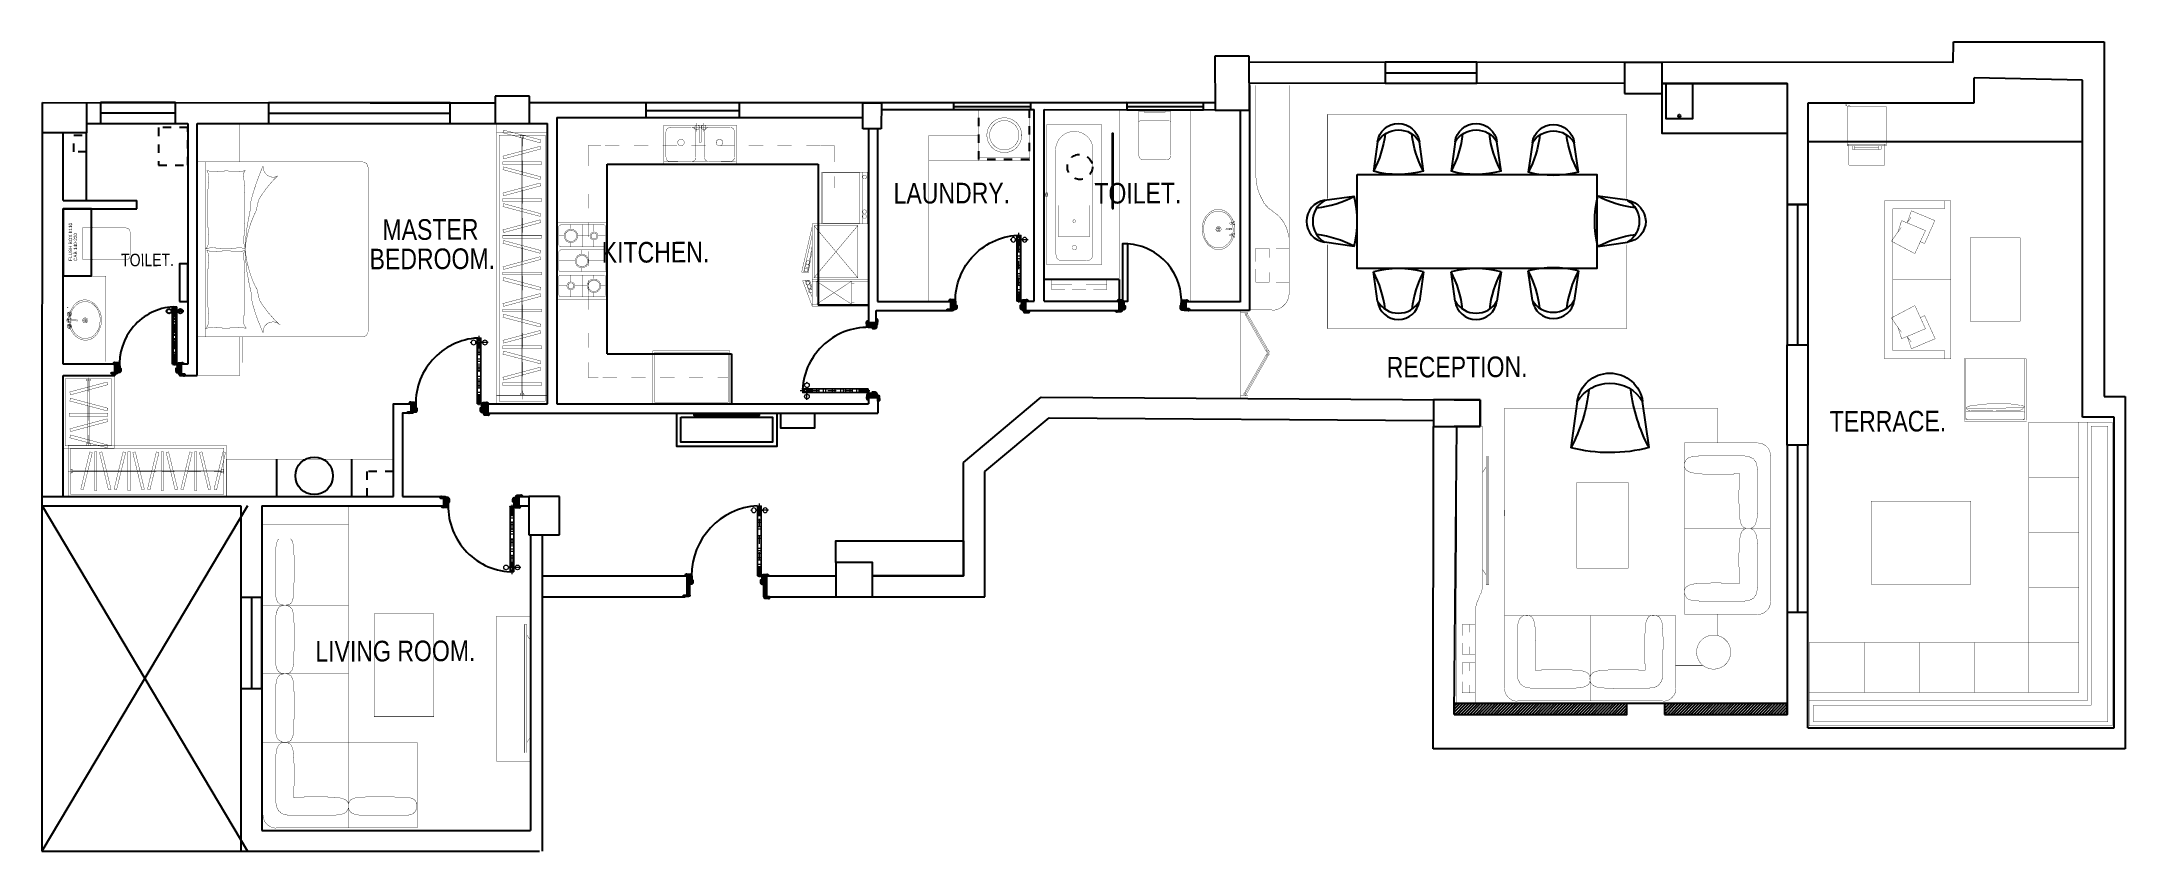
# Model space of a CAD drawing. Header units: metres. Extents: x 190.7 to 215.7, y -121.3 to -111.6.
import ezdxf

# ---------------------------------------------------------------- set-up
doc = ezdxf.new("R2010")
doc.units = ezdxf.units.M
doc.header["$LTSCALE"] = 0.4
doc.header["$MEASUREMENT"] = 0
for name, pattern in [('CENTER', [2, 1.25, -0.25, 0.25, -0.25]), ('DASHDOT2', [0.5, 0.25, -0.125, 0, -0.125]), ('DASHED2', [0.375, 0.25, -0.125])]:
    doc.linetypes.add(name, pattern=pattern)
for name, color, linetype in [('1wall', 1, 'Continuous'), ('2 furni', 3, 'Continuous'), ('2furni', 3, 'Continuous'), ('3door', 5, 'Continuous'), ('_DIM', 2, 'Continuous'), ('ISLAK', 6, 'Continuous'), ('P', 5, 'Continuous'), ('Windows', 4, 'Continuous')]:
    doc.layers.add(name, color=color, linetype=linetype)
for name, color, linetype, lineweight in [('AR-Doors', 8, 'Continuous', 20), ('HATCH - wood.', 15, 'Continuous', 20), ('WOOD - section.', 142, 'Continuous', 20)]:
    doc.layers.add(name, color=color, linetype=linetype, lineweight=lineweight)
doc.styles.add('HELV', font='HELV')

msp = doc.modelspace()

# ---------------------------------------------------------------- texts
at = {"layer": 'ISLAK', "color": 2, "style": 'HELV', "width": 0.8}
for s, height, p in [('     LAUNDRY.', 0.2472, (200.533, -113.555)), ('     TOILET.', 0.2472, (202.94, -113.555)), ('    MASTER', 0.2472, (194.483, -113.99)), ('BEDROOM.', 0.2472, (194.636, -114.341)), ('     KITCHEN.', 0.2472, (197.035, -114.263)), ('     TOILET.', 0.15, (191.425, -114.305)), ('RECEPTION.', 0.2472, (206.828, -115.637)), ('TERRACE.', 0.2472, (212.138, -116.287)), ('LIVING ROOM.', 0.2472, (193.986, -119.041))]:
    msp.add_text(s, height=height, rotation=0.2222, dxfattribs=at).set_placement(p)

# ---------------------------------------------------------------- blocks, each defined once
blk = doc.blocks.new('4')
at = {"layer": 'AR-Doors', "linetype": 'CENTER', "ltscale": 0.2}
blk.add_line((-0.019, -0.028), (-0.019, 0.805), dxfattribs=at)
at = {"layer": 'AR-Doors', "linetype": 'DASHDOT2'}
blk.add_line((-0.127, 0.724), (0.086, 0.724), dxfattribs=at)
at = {"layer": 'AR-Doors', "linetype": 'ByBlock'}
for p, q in [((-0.118, 0.727), (-0.114, 0.727)), ((-0.118, 0.722), (-0.118, 0.727)), ((-0.118, 0.722), (-0.114, 0.722)), ((-0.059, 0.727), (0.021, 0.727)), ((-0.059, 0.722), (0.021, 0.722)), ((0.08, 0.727), (0.076, 0.727)), ((0.08, 0.722), (0.076, 0.722)), ((0.08, 0.722), (0.08, 0.727))]:
    blk.add_line(p, q, dxfattribs=at)
for centre in [(-0.087, 0.724), (0.049, 0.724)]:
    blk.add_circle(centre, 0.0274, dxfattribs=at)
at = {"layer": 'HATCH - wood.', "linetype": 'ByBlock'}
for p, q in [((0, 0.681), (-0.038, 0.76)), ((0, 0.707), (-0.009, 0.768)), ((0, 0.675), (-0.038, 0.721)), ((-0.006, 0.676), (-0.038, 0.697)), ((-0.006, 0.013), (-0.038, 0.08)), ((-0.006, 0.008), (-0.038, 0.046)), ((-0.012, 0.008), (-0.038, 0.026)), ((-0.002, 0.01), (-0.015, 0.1))]:
    blk.add_line(p, q, dxfattribs=at)
for centre, radius, start, end in [((0.006, 0.668), 0.096, 93.5832, 117.2788), ((0.006, 0.668), 0.0874, 93.9351, 120.2161), ((0.006, 0.668), 0.058, 95.9357, 139.3195), ((0.006, 0.668), 0.0568, 96.0629, 140.7643), ((0.006, 0.668), 0.0377, 99.1484, 180), ((0.006, 0.668), 0.0321, 100.7649, 180), ((0.006, 0.668), 0.0148, 113.8401, 180), ((0.006, 0.668), 0.01, 126.7072, 180), ((0, 0), 0.096, 90, 113.3172), ((0, 0), 0.0874, 90, 115.7621), ((0, 0), 0.058, 90, 130.9154), ((0, 0), 0.0568, 90, 131.9845), ((0, 0), 0.0377, 90, 180), ((0, 0), 0.0321, 90, 180), ((0, 0), 0.0148, 90, 180), ((0, 0), 0.01, 90, 180)]:
    blk.add_arc(centre, radius, start, end, dxfattribs=at)
at = {"layer": 'WOOD - section.'}
for p, q in [((0.006, 0.778), (-0.044, 0.778)), ((-0.038, 0.768), (-0.044, 0.778)), ((-0.044, -0.01), (-0.044, 0.778)), ((-0.038, 0), (-0.038, 0.768)), ((0, 0.768), (-0.038, 0.768)), ((0, 0.768), (0.006, 0.778)), ((0, 0), (0, 0.768)), ((0.006, -0.01), (0.006, 0.778)), ((0, 0.668), (-0.038, 0.668)), ((0, 0.66), (-0.038, 0.66)), ((0, 0.61), (-0.038, 0.61)), ((0, 0.58), (-0.038, 0.58)), ((0, 0.53), (-0.038, 0.53)), ((0, 0.5), (-0.038, 0.5)), ((0, 0.42), (-0.038, 0.42)), ((0, 0.39), (-0.038, 0.39)), ((0, 0.32), (-0.038, 0.32)), ((0, 0.29), (-0.038, 0.29)), ((0, 0.26), (-0.038, 0.26)), ((-0.044, -0.01), (-0.038, 0)), ((0, 0.21), (-0.038, 0.21)), ((0, 0.18), (-0.038, 0.18)), ((0, 0.13), (-0.038, 0.13)), ((0, 0.1), (-0.038, 0.1)), ((0, 0), (-0.038, 0)), ((0, 0), (0.006, -0.01)), ((0.006, -0.01), (-0.044, -0.01))]:
    blk.add_line(p, q, dxfattribs=at)
blk = doc.blocks.new('*U15')
at = {"layer": '1wall'}
h = blk.add_hatch(dxfattribs=at)
h.set_pattern_fill('WOOD2', color=5, scale=0.01, style=0)
h.set_pattern_definition([(71.5651, (41.9915738, 4.2427938), (0.00999998403, 0.02000000435), [0.00379473, -0.02782804]), (40.6013, (41.9927738, 4.2463938), (0.059999990182, 0.050000004212), [0.00184391, -0.09035154]), (43.1524, (41.98417377, 4.2475938), (0.149999975375, 0.140000028339), [0.00438634, -0.21493078]), (70.0169, (41.9873738, 4.2505938), (0.02999999454, 0.080000006588), [0.00234094, -0.11470606]), (90, (41.988174, 4.242794), (0.01, 0.01), [0.002, -0.008]), (61.5571, (41.98817377, 4.2447938), (-0.069999938389, -0.1300000376594), [0.00545894, -0.26748794]), (95.7106, (41.9907738, 4.2495938), (0.010000013147, -0.089999994235), [0.00200998, -0.09848878]), (50.1944, (41.9905738, 4.2515938), (-0.040000024326, -0.049999980613), [0.00156205, -0.07654045])])
h.paths.add_polyline_path([(0.032, 0), (0.02, 0), (0.02, -0.018), (0.032, -0.018)])
h = blk.add_hatch(dxfattribs=at)
h.set_pattern_fill('WOOD2', color=5, scale=0.01, style=0)
h.set_pattern_definition([(108.4349, (-41.0915738, 4.2427938), (-0.00999998403, 0.02000000435), [0.00379473, -0.02782804]), (139.3987, (-41.0927738, 4.2463938), (-0.059999990182, 0.050000004212), [0.00184391, -0.09035154]), (136.8476, (-41.08417377, 4.2475938), (-0.149999975375, 0.140000028339), [0.00438634, -0.21493078]), (109.9831, (-41.0873738, 4.2505938), (-0.02999999454, 0.080000006588), [0.00234094, -0.11470606]), (90, (-41.088174, 4.242794), (-0.01, 0.01), [0.002, -0.008]), (118.4429, (-41.08817377, 4.2447938), (0.069999938389, -0.1300000376594), [0.00545894, -0.26748794]), (84.2894, (-41.0907738, 4.2495938), (-0.010000013147, -0.089999994235), [0.00200998, -0.09848878]), (129.8056, (-41.0905738, 4.2515938), (0.040000024326, -0.049999980613), [0.00156205, -0.07654045])])
h.paths.add_polyline_path([(0.868, 0), (0.88, 0), (0.88, 0.002), (0.868, 0.002)])
at = {"layer": '1wall', "color": 5}
for p, q in [((0, 0.095), (0.02, 0.002)), ((0, 0.002), (0.02, 0.095)), ((0.9, 0.095), (0.88, 0.002)), ((0.9, 0.002), (0.88, 0.095))]:
    blk.add_line(p, q, dxfattribs=at)
at = {"layer": '1wall', "color": 5, "linetype": 'ByBlock'}
for p, q in [((0.023, 0.012), (0.038, 0.095)), ((0.025, 0.008), (0.055, 0.079)), ((0.032, 0.001), (0.07, 0.018)), ((0.033, 0.007), (0.07, 0.039)), ((0.867, 0.007), (0.83, 0.039)), ((0.868, 0.001), (0.83, 0.018)), ((0.875, 0.008), (0.845, 0.079)), ((0.877, 0.012), (0.862, 0.095))]:
    blk.add_line(p, q, dxfattribs=at)
at = {"layer": '1wall', "color": 5}
for points in [[(0.05, 0.095), (0.05, 0.099, 0.399878), (0.037, 0.111), (-0.004, 0.115, 0.429068), (-0.024, 0.1), (-0.024, 0.095)], [(0.85, 0.095), (0.85, 0.099, -0.399878), (0.863, 0.111), (0.904, 0.115, -0.429068), (0.924, 0.1), (0.924, 0.095)], [(0.869, 0.002), (0.869, -0.001, 0.399878), (0.883, -0.014), (0.924, -0.018, 0.429068), (0.944, -0.002), (0.944, 0.002)], [(0.031, -0.018), (0.031, -0.021, -0.399878), (0.017, -0.034), (-0.024, -0.038, -0.429068), (-0.044, -0.022), (-0.044, -0.018)]]:
    blk.add_lwpolyline(points, format="xyb", dxfattribs=at)
for points in [[(0.045, 0.095), (0.045, 0.098, 0.402433), (0.037, 0.106), (-0.005, 0.11, 0.427265), (-0.019, 0.099), (-0.019, 0.095)], [(0.032, -0.005), (0.032, 0), (0.02, 0), (0.02, 0), (0.02, 0.095), (0.055, 0.095), (0.055, 0.045), (0.07, 0.045), (0.07, 0.012), (0.066, 0.012), (0.066, 0.005), (0.065, 0.005, -0.414214), (0.061, 0), (0.061, -0.001), (0.053, -0.001), (0.053, -0.005)], [(0.868, -0.005), (0.868, 0), (0.88, 0), (0.88, 0), (0.88, 0.095), (0.845, 0.095), (0.845, 0.045), (0.83, 0.045), (0.83, 0.012), (0.834, 0.012), (0.834, 0.005), (0.835, 0.005, 0.414214), (0.84, 0), (0.84, -0.001), (0.847, -0.001), (0.847, -0.005)], [(0.855, 0.095), (0.855, 0.098, -0.402433), (0.863, 0.106), (0.905, 0.11, -0.427265), (0.919, 0.099), (0.919, 0.095)], [(0.874, 0.002), (0.874, -0.001, 0.402433), (0.883, -0.009), (0.924, -0.013, 0.427265), (0.939, -0.002), (0.939, 0.002)], [(0.026, -0.018), (0.026, -0.021, -0.402433), (0.017, -0.029), (-0.024, -0.033, -0.427265), (-0.039, -0.022), (-0.039, -0.018)]]:
    blk.add_lwpolyline(points, format="xyb", close=True, dxfattribs=at)
for points in [[(0, 0.095), (0.02, 0.095), (0.02, -0.018), (0, -0.018)], [(0.032, 0), (0.02, 0), (0.02, -0.018), (0.032, -0.018)], [(0.868, 0), (0.88, 0), (0.88, 0.002), (0.868, 0.002)], [(0.9, 0.095), (0.88, 0.095), (0.88, 0.002), (0.9, 0.002)]]:
    blk.add_lwpolyline(points, close=True, dxfattribs=at)
at = {"layer": '1wall', "color": 5, "linetype": 'ByBlock'}
blk.add_circle((0.056, 0.097), 0.00245, dxfattribs=at)
at = {"layer": '1wall', "color": 5}
blk.add_arc((0.056, 0.097), 0.789, 356.1903, 86.6735, dxfattribs=at)
at = {"layer": '1wall', "color": 5, "linetype": 'ByBlock'}
for centre, radius, start, end in [((0.02, -0.005), 0.0927, 67.8233, 90), ((0.02, -0.005), 0.0907, 67.3068, 90), ((0.02, -0.005), 0.071, 60.4826, 90), ((0.02, -0.005), 0.0607, 34.5517, 90), ((0.02, -0.005), 0.0388, 5.2476, 90), ((0.02, -0.005), 0.0329, 360, 90), ((0.02, -0.005), 0.0175, 0, 90), ((0.02, -0.005), 0.0136, 0, 90), ((0.88, -0.005), 0.0607, 90, 145.4483), ((0.88, -0.005), 0.0388, 90, 174.7524), ((0.88, -0.005), 0.0927, 90, 112.1767), ((0.88, -0.005), 0.0907, 90, 112.6932), ((0.88, -0.005), 0.071, 90, 119.5174), ((0.88, -0.005), 0.0329, 90, 180), ((0.88, -0.005), 0.0175, 90, 180), ((0.88, -0.005), 0.0136, 90, 180)]:
    blk.add_arc(centre, radius, start, end, dxfattribs=at)
at = {"layer": '1wall', "color": 5}
blk.add_blockref('4', (0.102, 0.107), dxfattribs=at)
blk = doc.blocks.new('edssd')
at = {"layer": '2furni', "const_width": 0.00409}
for points in [[(-47.22, -34.692), (-47.22, -34.056), (-48.142, -34.056), (-48.142, -34.692), (-47.22, -34.692)], [(-47.24, -34.672), (-47.24, -34.077), (-48.122, -34.077), (-48.122, -34.672), (-47.24, -34.672)], [(-48.06, -34.098), (-47.886, -34.098)], [(-47.715, -34.098), (-47.544, -34.098)], [(-47.371, -34.098), (-47.199, -34.098)]]:
    blk.add_lwpolyline(points, dxfattribs=at)
blk = doc.blocks.new('wrewwer')
at = {"layer": '2furni', "const_width": 0.00409}
for points in [[(-47.149, -31.776), (-47.149, -31.313), (-48.019, -31.313), (-48.019, -31.776), (-47.149, -31.776)], [(-47.943, -31.342), (-47.959, -31.344), (-47.967, -31.348), (-47.976, -31.354), (-47.983, -31.361), (-47.988, -31.368), (-47.991, -31.378), (-47.995, -31.389)], [(-47.995, -31.392), (-47.995, -31.696)], [(-47.689, -31.337), (-47.945, -31.337)], [(-47.635, -31.394), (-47.637, -31.378), (-47.642, -31.368), (-47.647, -31.361), (-47.654, -31.354), (-47.663, -31.348), (-47.672, -31.344), (-47.682, -31.342)], [(-47.495, -31.337), (-47.677, -31.337)], [(-47.647, -31.341), (-47.647, -31.348), (-47.644, -31.354), (-47.635, -31.363), (-47.629, -31.366), (-47.622, -31.366), (-47.613, -31.366), (-47.606, -31.363), (-47.599, -31.354), (-47.596, -31.348), (-47.594, -31.341), (-47.596, -31.332), (-47.599, -31.325), (-47.606, -31.318), (-47.613, -31.315), (-47.622, -31.313), (-47.629, -31.315), (-47.635, -31.318), (-47.644, -31.325), (-47.647, -31.332), (-47.647, -31.341)], [(-47.635, -31.696), (-47.635, -31.392)], [(-47.623, -31.289), (-47.623, -31.392)], [(-47.574, -31.313), (-47.574, -31.519), (-47.598, -31.519), (-47.598, -31.313), (-47.574, -31.313)], [(-47.57, -31.341), (-47.568, -31.348), (-47.565, -31.354), (-47.558, -31.363), (-47.551, -31.366), (-47.543, -31.366), (-47.534, -31.366), (-47.527, -31.363), (-47.52, -31.354), (-47.517, -31.348), (-47.515, -31.341), (-47.517, -31.332), (-47.52, -31.325), (-47.527, -31.318), (-47.534, -31.315), (-47.543, -31.313), (-47.551, -31.315), (-47.558, -31.318), (-47.565, -31.325), (-47.568, -31.332), (-47.57, -31.341)], [(-47.544, -31.289), (-47.544, -31.392)], [(-47.481, -31.342), (-47.496, -31.344), (-47.505, -31.348), (-47.513, -31.354), (-47.52, -31.361), (-47.525, -31.368), (-47.531, -31.378), (-47.532, -31.389)], [(-47.532, -31.696), (-47.532, -31.392)], [(-47.483, -31.337), (-47.226, -31.337)], [(-47.173, -31.394), (-47.177, -31.378), (-47.18, -31.368), (-47.185, -31.361), (-47.192, -31.354), (-47.201, -31.348), (-47.209, -31.344), (-47.22, -31.342)], [(-47.173, -31.392), (-47.173, -31.696)], [(-47.995, -31.698), (-47.991, -31.714), (-47.988, -31.724), (-47.983, -31.733), (-47.976, -31.739), (-47.967, -31.745), (-47.959, -31.748), (-47.948, -31.75)], [(-47.854, -31.521), (-47.852, -31.533), (-47.849, -31.54), (-47.845, -31.547), (-47.84, -31.552), (-47.833, -31.556), (-47.826, -31.559), (-47.819, -31.561), (-47.811, -31.561), (-47.804, -31.559), (-47.797, -31.556), (-47.79, -31.552), (-47.785, -31.547), (-47.78, -31.54), (-47.778, -31.533), (-47.776, -31.526), (-47.776, -31.518), (-47.778, -31.509), (-47.78, -31.502), (-47.785, -31.497), (-47.79, -31.492), (-47.797, -31.487), (-47.804, -31.483), (-47.811, -31.482), (-47.819, -31.482), (-47.826, -31.483), (-47.833, -31.487), (-47.84, -31.492), (-47.845, -31.497), (-47.849, -31.502), (-47.852, -31.509), (-47.854, -31.518)], [(-47.687, -31.75), (-47.672, -31.748), (-47.663, -31.745), (-47.654, -31.739), (-47.647, -31.733), (-47.642, -31.724), (-47.637, -31.714), (-47.635, -31.703)], [(-47.532, -31.698), (-47.531, -31.714), (-47.525, -31.724), (-47.52, -31.733), (-47.513, -31.739), (-47.505, -31.745), (-47.496, -31.748), (-47.486, -31.75)], [(-47.391, -31.521), (-47.39, -31.533), (-47.388, -31.54), (-47.383, -31.547), (-47.378, -31.552), (-47.371, -31.556), (-47.364, -31.559), (-47.357, -31.561), (-47.348, -31.561), (-47.342, -31.559), (-47.335, -31.556), (-47.328, -31.552), (-47.323, -31.547), (-47.319, -31.54), (-47.316, -31.533), (-47.314, -31.526), (-47.314, -31.518), (-47.316, -31.509), (-47.319, -31.502), (-47.323, -31.497), (-47.328, -31.492), (-47.335, -31.487), (-47.342, -31.483), (-47.348, -31.482), (-47.357, -31.482), (-47.364, -31.483), (-47.371, -31.487), (-47.378, -31.492), (-47.383, -31.497), (-47.388, -31.502), (-47.39, -31.509), (-47.391, -31.518)], [(-47.225, -31.75), (-47.209, -31.748), (-47.201, -31.745), (-47.192, -31.739), (-47.185, -31.733), (-47.18, -31.724), (-47.177, -31.714), (-47.173, -31.703)], [(-47.85, -31.755), (-48.024, -31.755)], [(-47.945, -31.75), (-47.689, -31.75)], [(-47.508, -31.755), (-47.68, -31.755)], [(-47.226, -31.75), (-47.483, -31.75)], [(-47.161, -31.755), (-47.335, -31.755)]]:
    blk.add_lwpolyline(points, dxfattribs=at)
blk = doc.blocks.new('dfs')
at = {"layer": '2furni', "const_width": 0.00409}
for points in [[(-47.149, -31.758), (-47.149, -31.198), (-46.53, -31.198), (-46.53, -31.758)], [(-47.149, -31.21), (-46.53, -31.21)], [(-47.07, -31.244), (-47.073, -31.232), (-47.08, -31.225), (-47.089, -31.222), (-47.098, -31.222), (-47.106, -31.225), (-47.111, -31.232), (-47.115, -31.241), (-47.115, -31.25), (-47.111, -31.258), (-47.106, -31.263), (-47.098, -31.267), (-47.089, -31.267), (-47.08, -31.263), (-47.073, -31.258), (-47.07, -31.25)], [(-46.654, -31.244), (-46.657, -31.232), (-46.664, -31.225), (-46.671, -31.222), (-46.682, -31.222), (-46.688, -31.225), (-46.695, -31.232), (-46.699, -31.241), (-46.699, -31.25), (-46.695, -31.258), (-46.688, -31.263), (-46.682, -31.267), (-46.671, -31.267), (-46.664, -31.263), (-46.657, -31.258), (-46.654, -31.25)], [(-46.596, -31.244), (-46.599, -31.232), (-46.606, -31.225), (-46.615, -31.222), (-46.623, -31.222), (-46.632, -31.225), (-46.637, -31.232), (-46.64, -31.241), (-46.64, -31.25), (-46.637, -31.258), (-46.632, -31.263), (-46.623, -31.267), (-46.615, -31.267), (-46.606, -31.263), (-46.599, -31.258), (-46.596, -31.25)], [(-47.149, -31.272), (-46.53, -31.272)], [(-47.14, -31.75), (-47.14, -31.301), (-46.539, -31.301), (-46.539, -31.75)], [(-47.149, -31.758), (-46.53, -31.758)], [(-47.14, -31.75), (-46.539, -31.75)]]:
    blk.add_lwpolyline(points, dxfattribs=at)
blk = doc.blocks.new('yrtds')
at = {"layer": '2furni', "const_width": 0.00409}
for points in [[(-48.729, -33.384), (-48.729, -32.465), (-49.344, -32.465), (-49.344, -33.384), (-48.729, -33.384)], [(-49.315, -32.509), (-49.315, -32.74)], [(-49.256, -32.625), (-49.315, -32.625)], [(-49.296, -32.497), (-49.304, -32.499), (-49.31, -32.508)], [(-48.773, -32.492), (-49.298, -32.492)], [(-49.172, -32.547), (-49.181, -32.547), (-49.196, -32.551), (-49.21, -32.556), (-49.224, -32.564), (-49.234, -32.576), (-49.242, -32.588), (-49.249, -32.602), (-49.253, -32.619), (-49.253, -32.626), (-49.253, -32.635), (-49.249, -32.65), (-49.242, -32.666), (-49.234, -32.678), (-49.224, -32.69), (-49.21, -32.698), (-49.196, -32.704), (-49.181, -32.707), (-49.172, -32.707), (-49.163, -32.707), (-49.148, -32.704), (-49.134, -32.698), (-49.12, -32.69), (-49.11, -32.678), (-49.102, -32.666), (-49.095, -32.65), (-49.091, -32.635), (-49.091, -32.626), (-49.091, -32.619), (-49.095, -32.602), (-49.102, -32.588), (-49.11, -32.576), (-49.12, -32.564), (-49.134, -32.556), (-49.148, -32.551), (-49.163, -32.547), (-49.172, -32.547)], [(-49.172, -32.559), (-49.179, -32.559), (-49.193, -32.563), (-49.205, -32.568), (-49.215, -32.575), (-49.225, -32.583), (-49.232, -32.594), (-49.237, -32.607), (-49.239, -32.619), (-49.241, -32.626), (-49.239, -32.633), (-49.237, -32.647), (-49.232, -32.659), (-49.225, -32.671), (-49.215, -32.68), (-49.205, -32.686), (-49.193, -32.692), (-49.179, -32.695), (-49.172, -32.695), (-49.165, -32.695), (-49.151, -32.692), (-49.139, -32.686), (-49.129, -32.68), (-49.119, -32.671), (-49.112, -32.659), (-49.107, -32.647), (-49.105, -32.633), (-49.103, -32.626), (-49.105, -32.619), (-49.107, -32.607), (-49.112, -32.594), (-49.119, -32.583), (-49.129, -32.575), (-49.139, -32.568), (-49.151, -32.563), (-49.165, -32.559), (-49.172, -32.559)], [(-49.174, -32.492), (-49.174, -32.542)], [(-49.174, -32.707), (-49.174, -32.757)], [(-48.947, -32.625), (-49.091, -32.625)], [(-49.035, -32.492), (-49.035, -32.757)], [(-48.895, -32.58), (-48.909, -32.582), (-48.918, -32.585), (-48.926, -32.59), (-48.933, -32.597), (-48.938, -32.604), (-48.942, -32.613), (-48.943, -32.623), (-48.943, -32.631), (-48.942, -32.642), (-48.938, -32.65), (-48.933, -32.657), (-48.926, -32.664), (-48.918, -32.669), (-48.909, -32.673), (-48.9, -32.674), (-48.89, -32.674), (-48.882, -32.673), (-48.873, -32.669), (-48.866, -32.664), (-48.859, -32.657), (-48.854, -32.65), (-48.851, -32.642), (-48.849, -32.631), (-48.849, -32.623), (-48.851, -32.613), (-48.854, -32.604), (-48.859, -32.597), (-48.866, -32.59), (-48.873, -32.585), (-48.882, -32.582), (-48.89, -32.58)], [(-48.895, -32.592), (-48.906, -32.594), (-48.918, -32.601), (-48.926, -32.611), (-48.931, -32.623), (-48.931, -32.63), (-48.93, -32.637), (-48.923, -32.649), (-48.913, -32.657), (-48.899, -32.662), (-48.892, -32.662), (-48.885, -32.661), (-48.873, -32.654), (-48.864, -32.644), (-48.861, -32.63), (-48.861, -32.623), (-48.863, -32.616), (-48.868, -32.604), (-48.878, -32.595), (-48.892, -32.592)], [(-48.897, -32.492), (-48.897, -32.575)], [(-48.897, -32.674), (-48.897, -32.757)], [(-48.758, -32.625), (-48.849, -32.625)], [(-48.758, -32.511), (-48.76, -32.503), (-48.768, -32.497)], [(-48.758, -32.74), (-48.758, -32.509)], [(-48.746, -32.492), (-48.746, -32.666)], [(-49.315, -32.81), (-49.315, -33.042)], [(-49.315, -32.925), (-49.12, -32.925)], [(-49.31, -32.743), (-49.308, -32.75), (-49.299, -32.757)], [(-49.296, -32.798), (-49.304, -32.8), (-49.31, -32.81)], [(-49.298, -32.757), (-48.773, -32.757)], [(-48.773, -32.795), (-49.298, -32.795)], [(-49.04, -32.848), (-49.048, -32.848), (-49.064, -32.851), (-49.079, -32.857), (-49.091, -32.865), (-49.102, -32.877), (-49.11, -32.889), (-49.117, -32.905), (-49.12, -32.92), (-49.12, -32.929), (-49.12, -32.936), (-49.117, -32.953), (-49.11, -32.967), (-49.102, -32.979), (-49.091, -32.991), (-49.079, -32.999), (-49.064, -33.004), (-49.048, -33.008), (-49.04, -33.008), (-49.031, -33.008), (-49.016, -33.004), (-49.002, -32.999), (-48.988, -32.991), (-48.978, -32.979), (-48.969, -32.967), (-48.962, -32.953), (-48.961, -32.936), (-48.959, -32.929), (-48.961, -32.92), (-48.962, -32.905), (-48.969, -32.889), (-48.978, -32.877), (-48.988, -32.865), (-49.002, -32.857), (-49.016, -32.851), (-49.031, -32.848), (-49.04, -32.848)], [(-49.04, -32.86), (-49.047, -32.86), (-49.06, -32.863), (-49.072, -32.869), (-49.083, -32.876), (-49.093, -32.884), (-49.1, -32.896), (-49.105, -32.908), (-49.108, -32.922), (-49.108, -32.929), (-49.108, -32.936), (-49.105, -32.948), (-49.1, -32.961), (-49.093, -32.972), (-49.083, -32.98), (-49.072, -32.987), (-49.06, -32.992), (-49.047, -32.996), (-49.04, -32.996), (-49.033, -32.996), (-49.019, -32.992), (-49.007, -32.987), (-48.997, -32.98), (-48.988, -32.972), (-48.98, -32.961), (-48.974, -32.948), (-48.973, -32.936), (-48.973, -32.929), (-48.973, -32.922), (-48.974, -32.908), (-48.98, -32.896), (-48.988, -32.884), (-48.997, -32.876), (-49.007, -32.869), (-49.019, -32.863), (-49.033, -32.86), (-49.04, -32.86)], [(-49.041, -32.795), (-49.041, -32.843)], [(-48.959, -32.925), (-48.758, -32.925)], [(-48.772, -32.757), (-48.763, -32.755), (-48.758, -32.745)], [(-48.758, -32.812), (-48.76, -32.805), (-48.768, -32.798)], [(-48.758, -33.042), (-48.758, -32.81)], [(-48.746, -32.839), (-48.746, -33.013)], [(-49.315, -33.108), (-49.315, -33.338)], [(-49.31, -33.044), (-49.308, -33.053), (-49.299, -33.058)], [(-49.296, -33.096), (-49.304, -33.097), (-49.31, -33.106)], [(-49.298, -33.054), (-48.773, -33.054)], [(-48.773, -33.096), (-49.298, -33.096)], [(-49.172, -33.178), (-49.186, -33.18), (-49.194, -33.183), (-49.203, -33.188), (-49.208, -33.195), (-49.213, -33.202), (-49.217, -33.211), (-49.22, -33.221), (-49.22, -33.23), (-49.217, -33.24), (-49.213, -33.248), (-49.208, -33.255), (-49.203, -33.262), (-49.194, -33.267), (-49.186, -33.271), (-49.177, -33.273), (-49.167, -33.273), (-49.158, -33.271), (-49.15, -33.267), (-49.141, -33.262), (-49.136, -33.255), (-49.131, -33.248), (-49.127, -33.24), (-49.124, -33.23), (-49.124, -33.221), (-49.127, -33.211), (-49.131, -33.202), (-49.136, -33.195), (-49.141, -33.188), (-49.15, -33.183), (-49.158, -33.18), (-49.167, -33.178)], [(-49.172, -33.19), (-49.182, -33.192), (-49.194, -33.199), (-49.203, -33.209), (-49.206, -33.221), (-49.206, -33.228), (-49.206, -33.235), (-49.2, -33.247), (-49.189, -33.255), (-49.175, -33.261), (-49.169, -33.261), (-49.162, -33.259), (-49.15, -33.252), (-49.141, -33.242), (-49.138, -33.228), (-49.138, -33.221), (-49.138, -33.214), (-49.145, -33.202), (-49.155, -33.193), (-49.169, -33.19)], [(-49.174, -33.096), (-49.174, -33.178)], [(-49.041, -33.008), (-49.041, -33.054)], [(-49.035, -33.096), (-49.035, -33.355)], [(-48.895, -33.145), (-48.904, -33.145), (-48.919, -33.149), (-48.935, -33.154), (-48.947, -33.162), (-48.957, -33.175), (-48.966, -33.187), (-48.973, -33.2), (-48.976, -33.218), (-48.976, -33.224), (-48.976, -33.233), (-48.973, -33.248), (-48.966, -33.264), (-48.957, -33.276), (-48.947, -33.288), (-48.935, -33.297), (-48.919, -33.302), (-48.904, -33.305), (-48.895, -33.305), (-48.887, -33.305), (-48.871, -33.302), (-48.857, -33.297), (-48.844, -33.288), (-48.833, -33.276), (-48.825, -33.264), (-48.818, -33.248), (-48.816, -33.233), (-48.815, -33.224), (-48.816, -33.218), (-48.818, -33.2), (-48.825, -33.187), (-48.833, -33.175), (-48.844, -33.162), (-48.857, -33.154), (-48.871, -33.149), (-48.887, -33.145), (-48.895, -33.145)], [(-48.895, -33.157), (-48.902, -33.157), (-48.916, -33.161), (-48.928, -33.166), (-48.938, -33.173), (-48.949, -33.181), (-48.956, -33.192), (-48.961, -33.205), (-48.964, -33.218), (-48.964, -33.224), (-48.964, -33.231), (-48.961, -33.245), (-48.956, -33.257), (-48.949, -33.269), (-48.938, -33.278), (-48.928, -33.285), (-48.916, -33.29), (-48.902, -33.293), (-48.895, -33.293), (-48.888, -33.293), (-48.875, -33.29), (-48.863, -33.285), (-48.852, -33.278), (-48.844, -33.269), (-48.835, -33.257), (-48.83, -33.245), (-48.828, -33.231), (-48.828, -33.224), (-48.828, -33.218), (-48.83, -33.205), (-48.835, -33.192), (-48.844, -33.181), (-48.852, -33.173), (-48.863, -33.166), (-48.875, -33.161), (-48.888, -33.157), (-48.895, -33.157)], [(-48.897, -33.096), (-48.897, -33.14)], [(-48.772, -33.058), (-48.763, -33.056), (-48.758, -33.047)], [(-48.758, -33.109), (-48.76, -33.101), (-48.768, -33.096)], [(-48.758, -33.338), (-48.758, -33.108)], [(-48.746, -33.181), (-48.746, -33.355)], [(-49.224, -33.223), (-49.315, -33.223)], [(-49.31, -33.341), (-49.308, -33.348), (-49.299, -33.355)], [(-49.298, -33.355), (-48.773, -33.355)], [(-49.174, -33.273), (-49.174, -33.355)], [(-48.98, -33.223), (-49.124, -33.223)], [(-48.897, -33.305), (-48.897, -33.355)], [(-48.758, -33.223), (-48.815, -33.223)], [(-48.772, -33.355), (-48.763, -33.353), (-48.758, -33.343)]]:
    blk.add_lwpolyline(points, dxfattribs=at)
blk = doc.blocks.new('wgsfd')
at = {"layer": '2furni', "const_width": 0.00409}
for points in [[(-46.295, -32.802), (-46.168, -32.25)], [(-46.168, -32.353), (-46.271, -32.802)], [(-46.168, -32.889), (-46.168, -32.224), (-45.499, -32.224), (-45.499, -32.889), (-46.168, -32.889)], [(-46.147, -32.869), (-46.147, -32.245), (-45.623, -32.245), (-45.623, -32.869), (-46.147, -32.869), (-45.623, -32.245)], [(-46.147, -32.245), (-45.623, -32.869)], [(-46.25, -32.729), (-46.245, -32.743), (-46.24, -32.748), (-46.231, -32.752), (-46.223, -32.752), (-46.214, -32.748), (-46.207, -32.743), (-46.204, -32.735), (-46.204, -32.726), (-46.207, -32.717), (-46.214, -32.71), (-46.223, -32.707), (-46.231, -32.707), (-46.24, -32.71), (-46.245, -32.717), (-46.248, -32.726)], [(-46.242, -32.685), (-46.238, -32.697), (-46.231, -32.704), (-46.223, -32.707), (-46.214, -32.707), (-46.205, -32.704), (-46.2, -32.697), (-46.197, -32.69), (-46.197, -32.68), (-46.2, -32.673), (-46.205, -32.666), (-46.214, -32.662), (-46.223, -32.662), (-46.231, -32.666), (-46.238, -32.673), (-46.242, -32.68)], [(-46.224, -32.798), (-46.168, -32.477)], [(-46.216, -32.807), (-46.168, -32.53)], [(-46.216, -32.807), (-46.295, -32.802)], [(-46.274, -32.901), (-46.283, -32.905), (-46.168, -33.211)], [(-46.2, -32.898), (-46.274, -32.901)], [(-46.224, -32.798), (-46.271, -32.795)], [(-46.262, -32.776), (-46.259, -32.788), (-46.252, -32.795), (-46.243, -32.798), (-46.235, -32.798), (-46.226, -32.795), (-46.221, -32.788), (-46.218, -32.779), (-46.218, -32.771), (-46.221, -32.762), (-46.226, -32.757), (-46.235, -32.753), (-46.243, -32.753), (-46.252, -32.757), (-46.259, -32.762), (-46.262, -32.771)], [(-46.168, -33.104), (-46.254, -32.901)], [(-46.209, -32.905), (-46.25, -32.91)], [(-46.245, -32.932), (-46.242, -32.944), (-46.235, -32.951), (-46.228, -32.955), (-46.218, -32.955), (-46.211, -32.951), (-46.204, -32.944), (-46.2, -32.937), (-46.2, -32.927), (-46.204, -32.92), (-46.211, -32.913), (-46.218, -32.91), (-46.228, -32.91), (-46.235, -32.913), (-46.242, -32.92), (-46.245, -32.927)], [(-46.23, -32.977), (-46.224, -32.991), (-46.219, -32.996), (-46.211, -32.999), (-46.202, -32.999), (-46.193, -32.996), (-46.187, -32.991), (-46.183, -32.982), (-46.183, -32.973), (-46.187, -32.965), (-46.193, -32.958), (-46.202, -32.955), (-46.211, -32.955), (-46.219, -32.958), (-46.224, -32.965), (-46.228, -32.973)], [(-46.209, -32.905), (-46.168, -33.025)], [(-46.2, -32.898), (-46.168, -32.987)], [(-46.168, -32.889), (-46.168, -33.211)], [(-45.499, -32.91), (-46.168, -32.91)], [(-45.697, -32.91), (-46.118, -33.187)], [(-45.697, -32.91), (-45.697, -33.187), (-46.118, -32.91)], [(-46.118, -33.187), (-46.118, -32.91), (-46.118, -33.187)], [(-45.697, -33.187), (-45.697, -32.91)], [(-45.697, -32.934), (-45.664, -32.934)], [(-46.212, -33.027), (-46.209, -33.04), (-46.202, -33.046), (-46.193, -33.049), (-46.185, -33.049), (-46.176, -33.046), (-46.171, -33.04), (-46.168, -33.032), (-46.168, -33.023), (-46.171, -33.015), (-46.176, -33.008), (-46.185, -33.004), (-46.193, -33.004), (-46.202, -33.008), (-46.209, -33.015), (-46.212, -33.023)], [(-45.499, -33.187), (-46.168, -33.187)], [(-45.499, -33.211), (-46.168, -33.211)], [(-45.697, -33.166), (-45.664, -33.166)]]:
    blk.add_lwpolyline(points, dxfattribs=at)
blk = doc.blocks.new('*U16')
at = {"layer": '1wall'}
h = blk.add_hatch(dxfattribs=at)
h.set_pattern_fill('WOOD2', color=5, scale=0.01, style=0)
h.set_pattern_definition([(71.5651, (41.9915738, 4.2382424), (0.00999998403, 0.02000000435), [0.00379473, -0.02782804]), (40.6013, (41.9927738, 4.2418424), (0.059999990182, 0.050000004212), [0.00184391, -0.09035154]), (43.1524, (41.98417377, 4.24304244), (0.149999975375, 0.140000028339), [0.00438634, -0.21493078]), (70.0169, (41.9873738, 4.2460424), (0.02999999454, 0.080000006588), [0.00234094, -0.11470606]), (90, (41.988174, 4.238242), (0.01, 0.01), [0.002, -0.008]), (61.5571, (41.98817377, 4.24024244), (-0.069999938389, -0.1300000376594), [0.00545894, -0.26748794]), (95.7106, (41.9907738, 4.2450424), (0.010000013147, -0.089999994235), [0.00200998, -0.09848878]), (50.1944, (41.9905738, 4.2470424), (-0.040000024326, -0.049999980613), [0.00156205, -0.07654045])])
h.paths.add_polyline_path([(0.032, 0), (0.02, 0), (0.02, -0.022), (0.032, -0.022)])
h = blk.add_hatch(dxfattribs=at)
h.set_pattern_fill('WOOD2', color=5, scale=0.01, style=0)
h.set_pattern_definition([(108.4349, (-41.0915738, 4.2382424), (-0.00999998403, 0.02000000435), [0.00379473, -0.02782804]), (139.3987, (-41.0927738, 4.2418424), (-0.059999990182, 0.050000004212), [0.00184391, -0.09035154]), (136.8476, (-41.08417377, 4.24304244), (-0.149999975375, 0.140000028339), [0.00438634, -0.21493078]), (109.9831, (-41.0873738, 4.2460424), (-0.02999999454, 0.080000006588), [0.00234094, -0.11470606]), (90, (-41.088174, 4.238242), (-0.01, 0.01), [0.002, -0.008]), (118.4429, (-41.08817377, 4.24024244), (0.069999938389, -0.1300000376594), [0.00545894, -0.26748794]), (84.2894, (-41.0907738, 4.2450424), (-0.010000013147, -0.089999994235), [0.00200998, -0.09848878]), (129.8056, (-41.0905738, 4.2470424), (0.040000024326, -0.049999980613), [0.00156205, -0.07654045])])
h.paths.add_polyline_path([(0.868, 0), (0.88, 0), (0.88, -0.002), (0.868, -0.002)])
at = {"layer": '1wall', "color": 5}
for p, q in [((0, 0.095), (0.02, -0.002)), ((0, -0.002), (0.02, 0.095)), ((0.9, 0.095), (0.88, -0.002)), ((0.9, -0.002), (0.88, 0.095))]:
    blk.add_line(p, q, dxfattribs=at)
at = {"layer": '1wall', "color": 5, "linetype": 'ByBlock'}
for p, q in [((0.023, 0.012), (0.038, 0.095)), ((0.025, 0.008), (0.055, 0.079)), ((0.032, 0.001), (0.07, 0.018)), ((0.033, 0.007), (0.07, 0.039)), ((0.867, 0.007), (0.83, 0.039)), ((0.868, 0.001), (0.83, 0.018)), ((0.875, 0.008), (0.845, 0.079)), ((0.877, 0.012), (0.862, 0.095))]:
    blk.add_line(p, q, dxfattribs=at)
at = {"layer": '1wall', "color": 5}
for points in [[(0.05, 0.095), (0.05, 0.099, 0.399878), (0.037, 0.111), (-0.004, 0.115, 0.429068), (-0.024, 0.1), (-0.024, 0.095)], [(0.85, 0.095), (0.85, 0.099, -0.399878), (0.863, 0.111), (0.904, 0.115, -0.429068), (0.924, 0.1), (0.924, 0.095)], [(0.031, -0.022), (0.031, -0.026, -0.399878), (0.017, -0.039), (-0.024, -0.042, -0.429068), (-0.044, -0.027), (-0.044, -0.022)], [(0.869, -0.002), (0.869, -0.006, 0.399878), (0.883, -0.019), (0.924, -0.022, 0.429068), (0.944, -0.007), (0.944, -0.002)]]:
    blk.add_lwpolyline(points, format="xyb", dxfattribs=at)
for points in [[(0.045, 0.095), (0.045, 0.098, 0.402433), (0.037, 0.106), (-0.005, 0.11, 0.427265), (-0.019, 0.099), (-0.019, 0.095)], [(0.032, -0.005), (0.032, 0), (0.02, 0), (0.02, 0), (0.02, 0.095), (0.055, 0.095), (0.055, 0.045), (0.07, 0.045), (0.07, 0.012), (0.066, 0.012), (0.066, 0.005), (0.065, 0.005, -0.414214), (0.061, 0), (0.061, -0.001), (0.053, -0.001), (0.053, -0.005)], [(0.868, -0.005), (0.868, 0), (0.88, 0), (0.88, 0), (0.88, 0.095), (0.845, 0.095), (0.845, 0.045), (0.83, 0.045), (0.83, 0.012), (0.834, 0.012), (0.834, 0.005), (0.835, 0.005, 0.414214), (0.84, 0), (0.84, -0.001), (0.847, -0.001), (0.847, -0.005)], [(0.855, 0.095), (0.855, 0.098, -0.402433), (0.863, 0.106), (0.905, 0.11, -0.427265), (0.919, 0.099), (0.919, 0.095)], [(0.026, -0.022), (0.026, -0.026, -0.402433), (0.017, -0.034), (-0.024, -0.037, -0.427265), (-0.039, -0.027), (-0.039, -0.022)], [(0.874, -0.002), (0.874, -0.006, 0.402433), (0.883, -0.014), (0.924, -0.017, 0.427265), (0.939, -0.007), (0.939, -0.002)]]:
    blk.add_lwpolyline(points, format="xyb", close=True, dxfattribs=at)
for points in [[(0, 0.095), (0.02, 0.095), (0.02, -0.022), (0, -0.022)], [(0.032, 0), (0.02, 0), (0.02, -0.022), (0.032, -0.022)], [(0.868, 0), (0.88, 0), (0.88, -0.002), (0.868, -0.002)], [(0.9, 0.095), (0.88, 0.095), (0.88, -0.002), (0.9, -0.002)]]:
    blk.add_lwpolyline(points, close=True, dxfattribs=at)
at = {"layer": '1wall', "color": 5, "linetype": 'ByBlock'}
blk.add_circle((0.056, 0.097), 0.00245, dxfattribs=at)
at = {"layer": '1wall', "color": 5}
blk.add_arc((0.056, 0.097), 0.789, 356.1903, 86.6735, dxfattribs=at)
at = {"layer": '1wall', "color": 5, "linetype": 'ByBlock'}
for centre, radius, start, end in [((0.02, -0.005), 0.0927, 67.8233, 90), ((0.02, -0.005), 0.0907, 67.3068, 90), ((0.02, -0.005), 0.071, 60.4826, 90), ((0.02, -0.005), 0.0607, 34.5517, 90), ((0.02, -0.005), 0.0388, 5.2476, 90), ((0.02, -0.005), 0.0329, 360, 90), ((0.02, -0.005), 0.0175, 0, 90), ((0.02, -0.005), 0.0136, 0, 90), ((0.88, -0.005), 0.0607, 90, 145.4483), ((0.88, -0.005), 0.0388, 90, 174.7524), ((0.88, -0.005), 0.0927, 90, 112.1767), ((0.88, -0.005), 0.0907, 90, 112.6932), ((0.88, -0.005), 0.071, 90, 119.5174), ((0.88, -0.005), 0.0329, 90, 180), ((0.88, -0.005), 0.0175, 90, 180), ((0.88, -0.005), 0.0136, 90, 180)]:
    blk.add_arc(centre, radius, start, end, dxfattribs=at)
at = {"layer": '1wall', "color": 5}
blk.add_blockref('4', (0.102, 0.107), dxfattribs=at)
blk = doc.blocks.new('hfgbv')
at = {"layer": '2furni', "const_width": 0.00409}
for points in [[(87.885, 113.662), (87.881, 116.726), (90.442, 116.726), (90.442, 116.314)], [(87.534, 114.298), (87.534, 113.192), (87.312, 113.192), (87.312, 116.513), (87.622, 116.513)], [(87.622, 116.513), (87.622, 114.622)], [(87.684, 114.615), (87.684, 116.149), (87.696, 116.149), (87.696, 114.615), (87.663, 114.615), (87.663, 116.149), (87.663, 116.025), (87.622, 115.963), (87.622, 114.796), (87.663, 114.734)], [(87.663, 116.149), (87.684, 116.149)], [(90.917, 116.314), (90.043, 116.314), (90.043, 115.291), (91.069, 115.291), (91.069, 116.162)], [(90.872, 116.116), (90.868, 116.125), (90.86, 116.128), (90.851, 116.133), (90.843, 116.137), (90.834, 116.142), (90.827, 116.145), (90.819, 116.149), (90.81, 116.154), (90.801, 116.154), (90.793, 116.157), (90.786, 116.157), (90.777, 116.157), (90.769, 116.157), (90.76, 116.162), (90.752, 116.162), (90.745, 116.162), (90.736, 116.162), (90.727, 116.162), (90.715, 116.162), (90.703, 116.162), (90.69, 116.162), (90.666, 116.162), (90.648, 116.162), (90.636, 116.162), (90.624, 116.162), (90.612, 116.162), (90.6, 116.162), (90.583, 116.162), (90.571, 116.162), (90.559, 116.162), (90.545, 116.162), (90.533, 116.162), (90.525, 116.162), (90.513, 116.162), (90.501, 116.162), (90.489, 116.162), (90.48, 116.162), (90.471, 116.162), (90.459, 116.162), (90.447, 116.162), (90.439, 116.162), (90.43, 116.162), (90.422, 116.162), (90.415, 116.162), (90.406, 116.162), (90.397, 116.162), (90.38, 116.162), (90.373, 116.166), (90.36, 116.166), (90.353, 116.166), (90.344, 116.162), (90.336, 116.162), (90.327, 116.162), (90.318, 116.162), (90.312, 116.162), (90.303, 116.162), (90.294, 116.162), (90.282, 116.162), (90.274, 116.162), (90.265, 116.162), (90.257, 116.162), (90.25, 116.162), (90.241, 116.162), (90.232, 116.162), (90.224, 116.162), (90.215, 116.162), (90.208, 116.157), (90.2, 116.157), (90.191, 116.157), (90.183, 116.157), (90.174, 116.157), (90.167, 116.157), (90.159, 116.154), (90.15, 116.154), (90.141, 116.154), (90.133, 116.149), (90.126, 116.149), (90.117, 116.145), (90.109, 116.145), (90.1, 116.142), (90.091, 116.137), (90.085, 116.133), (90.076, 116.128), (90.071, 116.121), (90.064, 116.116), (90.059, 116.107), (90.055, 116.1), (90.05, 116.092), (90.047, 116.083), (90.047, 116.075), (90.043, 116.066), (90.043, 116.059), (90.043, 116.051), (90.043, 116.042), (90.043, 116.033), (90.047, 116.025), (90.047, 116.018), (90.05, 116.009), (90.055, 116.001), (90.059, 115.992), (90.067, 115.989), (90.076, 115.98), (90.085, 115.977), (90.091, 115.972), (90.1, 115.968), (90.109, 115.963), (90.117, 115.959), (90.126, 115.959), (90.133, 115.956), (90.141, 115.956), (90.15, 115.956), (90.159, 115.951), (90.167, 115.951), (90.174, 115.951), (90.183, 115.951), (90.191, 115.947), (90.2, 115.947), (90.208, 115.947), (90.215, 115.947), (90.224, 115.947), (90.232, 115.947), (90.241, 115.947), (90.25, 115.947), (90.257, 115.942), (90.265, 115.942), (90.274, 115.942), (90.282, 115.942), (90.294, 115.942), (90.303, 115.942), (90.312, 115.942), (90.318, 115.942), (90.327, 115.942), (90.336, 115.942), (90.344, 115.942), (90.353, 115.942), (90.365, 115.942), (90.373, 115.942), (90.385, 115.942), (90.394, 115.939), (90.406, 115.939), (90.418, 115.939), (90.427, 115.939), (90.439, 115.939), (90.447, 115.942), (90.456, 115.942), (90.463, 115.942), (90.471, 115.942), (90.483, 115.942), (90.492, 115.942), (90.501, 115.942), (90.513, 115.942), (90.525, 115.942), (90.533, 115.942), (90.542, 115.942), (90.554, 115.942), (90.566, 115.942), (90.575, 115.942), (90.586, 115.942), (90.6, 115.942), (90.612, 115.942), (90.621, 115.942), (90.633, 115.942), (90.642, 115.947), (90.654, 115.947), (90.662, 115.947), (90.674, 115.947), (90.683, 115.947), (90.695, 115.947), (90.703, 115.947), (90.703, 115.939), (90.703, 115.927), (90.703, 115.918), (90.703, 115.91), (90.698, 115.898), (90.698, 115.889), (90.698, 115.877), (90.698, 115.868), (90.698, 115.856), (90.698, 115.844), (90.698, 115.836), (90.698, 115.824), (90.698, 115.812), (90.698, 115.798), (90.698, 115.786), (90.698, 115.774), (90.698, 115.762), (90.695, 115.75), (90.695, 115.741), (90.695, 115.733), (90.695, 115.721), (90.695, 115.712), (90.695, 115.703), (90.695, 115.695), (90.695, 115.688), (90.695, 115.679), (90.695, 115.671), (90.695, 115.662), (90.695, 115.654), (90.695, 115.642), (90.695, 115.63), (90.695, 115.621), (90.695, 115.609), (90.695, 115.597), (90.695, 115.588), (90.698, 115.576), (90.698, 115.568), (90.698, 115.559), (90.698, 115.547), (90.698, 115.538), (90.698, 115.53), (90.698, 115.523), (90.698, 115.514), (90.698, 115.506), (90.698, 115.497), (90.698, 115.489), (90.698, 115.482), (90.703, 115.473), (90.703, 115.464), (90.703, 115.456), (90.703, 115.447), (90.703, 115.44), (90.703, 115.432), (90.707, 115.423), (90.707, 115.415), (90.707, 115.406), (90.707, 115.399), (90.71, 115.391), (90.71, 115.382), (90.71, 115.373), (90.715, 115.365), (90.719, 115.358), (90.719, 115.349), (90.724, 115.341), (90.727, 115.332), (90.731, 115.324), (90.739, 115.317), (90.745, 115.308), (90.752, 115.303), (90.76, 115.299), (90.769, 115.296), (90.777, 115.291), (90.786, 115.291), (90.793, 115.288), (90.801, 115.288), (90.81, 115.288), (90.819, 115.288), (90.827, 115.291), (90.834, 115.291), (90.843, 115.296), (90.851, 115.296), (90.86, 115.303), (90.868, 115.308), (90.875, 115.317), (90.88, 115.324), (90.889, 115.332), (90.892, 115.341), (90.896, 115.349), (90.896, 115.358), (90.901, 115.365), (90.904, 115.373), (90.904, 115.382), (90.91, 115.391), (90.91, 115.399), (90.91, 115.406), (90.913, 115.415), (90.913, 115.423), (90.913, 115.432), (90.913, 115.44), (90.913, 115.447), (90.913, 115.456), (90.913, 115.464), (90.917, 115.473), (90.917, 115.482), (90.917, 115.489), (90.917, 115.497), (90.917, 115.506), (90.917, 115.514), (90.917, 115.523), (90.917, 115.53), (90.917, 115.538), (90.917, 115.547), (90.917, 115.559), (90.917, 115.568), (90.917, 115.576), (90.917, 115.585), (90.917, 115.597), (90.917, 115.605), (90.917, 115.617), (90.917, 115.63), (90.917, 115.638), (90.917, 115.65), (90.917, 115.659), (90.917, 115.667), (90.917, 115.674), (90.917, 115.683), (90.917, 115.695), (90.917, 115.703), (90.917, 115.712), (90.917, 115.724), (90.917, 115.736), (90.917, 115.75), (90.917, 115.762), (90.917, 115.774), (90.917, 115.786), (90.917, 115.798), (90.917, 115.812), (90.917, 115.824), (90.917, 115.832), (90.917, 115.844), (90.917, 115.856), (90.917, 115.868), (90.917, 115.88), (90.917, 115.898), (90.917, 115.91), (90.917, 115.935), (90.917, 115.947), (90.917, 115.963), (90.917, 115.972), (90.917, 115.98), (90.917, 115.989), (90.917, 115.997), (90.913, 116.004), (90.913, 116.013), (90.913, 116.021), (90.913, 116.03), (90.91, 116.039), (90.91, 116.045), (90.91, 116.054), (90.904, 116.063), (90.901, 116.071), (90.901, 116.08), (90.896, 116.087), (90.892, 116.095), (90.884, 116.1), (90.88, 116.107), (90.875, 116.116)], [(91.075, 116.159), (91.075, 116.167), (91.073, 116.183), (91.069, 116.198), (91.064, 116.212), (91.059, 116.226), (91.052, 116.24), (91.044, 116.252), (91.033, 116.264), (91.023, 116.274), (91.011, 116.284), (90.999, 116.291), (90.987, 116.3), (90.973, 116.305), (90.958, 116.31), (90.942, 116.312), (90.927, 116.314), (90.92, 116.314)], [(89.366, 115.839), (89.366, 114.816), (88.751, 114.816), (88.751, 115.839), (89.366, 115.839)], [(90.917, 114.265), (90.043, 114.265), (90.043, 115.291), (91.069, 115.291), (91.069, 114.416)], [(90.872, 114.462), (90.868, 114.454), (90.86, 114.45), (90.851, 114.445), (90.843, 114.442), (90.834, 114.437), (90.827, 114.433), (90.819, 114.43), (90.81, 114.43), (90.801, 114.425), (90.793, 114.425), (90.786, 114.421), (90.777, 114.421), (90.769, 114.421), (90.76, 114.416), (90.752, 114.416), (90.745, 114.416), (90.736, 114.416), (90.727, 114.416), (90.715, 114.416), (90.703, 114.416), (90.69, 114.416), (90.666, 114.416), (90.648, 114.416), (90.636, 114.416), (90.624, 114.416), (90.612, 114.416), (90.6, 114.416), (90.583, 114.416), (90.571, 114.416), (90.559, 114.416), (90.545, 114.416), (90.533, 114.416), (90.525, 114.416), (90.513, 114.416), (90.501, 114.416), (90.489, 114.416), (90.48, 114.416), (90.471, 114.416), (90.459, 114.416), (90.447, 114.416), (90.439, 114.416), (90.43, 114.416), (90.422, 114.416), (90.415, 114.416), (90.406, 114.416), (90.397, 114.416), (90.38, 114.416), (90.373, 114.416), (90.36, 114.416), (90.353, 114.416), (90.344, 114.416), (90.336, 114.416), (90.327, 114.416), (90.318, 114.416), (90.312, 114.416), (90.303, 114.416), (90.294, 114.416), (90.282, 114.416), (90.274, 114.416), (90.265, 114.416), (90.257, 114.416), (90.25, 114.416), (90.241, 114.416), (90.232, 114.416), (90.224, 114.416), (90.215, 114.421), (90.208, 114.421), (90.2, 114.421), (90.191, 114.421), (90.183, 114.421), (90.174, 114.421), (90.167, 114.421), (90.159, 114.425), (90.15, 114.425), (90.141, 114.425), (90.133, 114.43), (90.126, 114.43), (90.117, 114.433), (90.109, 114.433), (90.1, 114.437), (90.091, 114.442), (90.085, 114.445), (90.076, 114.454), (90.067, 114.457), (90.064, 114.466), (90.059, 114.474), (90.05, 114.483), (90.05, 114.492), (90.047, 114.499), (90.047, 114.507), (90.043, 114.516), (90.043, 114.524), (90.043, 114.533), (90.043, 114.54), (90.043, 114.548), (90.047, 114.557), (90.047, 114.566), (90.05, 114.574), (90.059, 114.581), (90.064, 114.59), (90.071, 114.595), (90.08, 114.598), (90.085, 114.607), (90.091, 114.607), (90.1, 114.61), (90.109, 114.615), (90.117, 114.619), (90.126, 114.619), (90.133, 114.622), (90.141, 114.622), (90.15, 114.622), (90.159, 114.627), (90.167, 114.627), (90.174, 114.627), (90.183, 114.627), (90.191, 114.631), (90.2, 114.631), (90.208, 114.631), (90.215, 114.631), (90.224, 114.631), (90.232, 114.631), (90.241, 114.631), (90.25, 114.636), (90.257, 114.636), (90.265, 114.636), (90.274, 114.636), (90.282, 114.636), (90.294, 114.636), (90.303, 114.636), (90.312, 114.636), (90.318, 114.636), (90.327, 114.636), (90.336, 114.636), (90.344, 114.636), (90.353, 114.636), (90.365, 114.64), (90.373, 114.64), (90.385, 114.64), (90.394, 114.64), (90.406, 114.64), (90.418, 114.64), (90.427, 114.64), (90.439, 114.64), (90.447, 114.64), (90.456, 114.64), (90.463, 114.64), (90.471, 114.64), (90.483, 114.636), (90.492, 114.636), (90.501, 114.636), (90.513, 114.636), (90.525, 114.636), (90.533, 114.636), (90.542, 114.636), (90.554, 114.636), (90.566, 114.636), (90.575, 114.636), (90.586, 114.636), (90.6, 114.636), (90.612, 114.636), (90.621, 114.636), (90.633, 114.636), (90.642, 114.636), (90.654, 114.631), (90.662, 114.631), (90.674, 114.631), (90.683, 114.631), (90.695, 114.631), (90.703, 114.631), (90.703, 114.64), (90.703, 114.652), (90.703, 114.66), (90.703, 114.669), (90.698, 114.681), (90.698, 114.689), (90.698, 114.701), (90.698, 114.71), (90.698, 114.722), (90.698, 114.734), (90.698, 114.743), (90.698, 114.755), (90.698, 114.767), (90.698, 114.78), (90.698, 114.793), (90.698, 114.804), (90.698, 114.816), (90.695, 114.829), (90.695, 114.842), (90.695, 114.849), (90.695, 114.858), (90.695, 114.866), (90.695, 114.875), (90.695, 114.884), (90.695, 114.89), (90.695, 114.899), (90.695, 114.908), (90.695, 114.916), (90.695, 114.925), (90.695, 114.937), (90.695, 114.949), (90.695, 114.961), (90.695, 114.969), (90.695, 114.982), (90.695, 114.99), (90.695, 114.999), (90.698, 115.007), (90.698, 115.014), (90.698, 115.023), (90.698, 115.031), (90.698, 115.04), (90.698, 115.049), (90.698, 115.055), (90.698, 115.064), (90.698, 115.073), (90.698, 115.081), (90.698, 115.09), (90.698, 115.097), (90.703, 115.105), (90.703, 115.114), (90.703, 115.122), (90.703, 115.131), (90.703, 115.138), (90.703, 115.147), (90.707, 115.155), (90.707, 115.164), (90.707, 115.172), (90.707, 115.179), (90.71, 115.188), (90.71, 115.196), (90.71, 115.205), (90.715, 115.214), (90.719, 115.22), (90.719, 115.229), (90.724, 115.238), (90.727, 115.246), (90.731, 115.255), (90.736, 115.262), (90.745, 115.267), (90.748, 115.275), (90.757, 115.279), (90.765, 115.282), (90.772, 115.288), (90.781, 115.288), (90.789, 115.288), (90.798, 115.291), (90.807, 115.291), (90.813, 115.291), (90.822, 115.291), (90.831, 115.288), (90.839, 115.288), (90.848, 115.282), (90.855, 115.279), (90.863, 115.275), (90.872, 115.267), (90.88, 115.258), (90.884, 115.25), (90.889, 115.241), (90.892, 115.234), (90.896, 115.226), (90.901, 115.217), (90.904, 115.208), (90.904, 115.2), (90.91, 115.193), (90.91, 115.184), (90.91, 115.176), (90.91, 115.167), (90.913, 115.159), (90.913, 115.152), (90.913, 115.143), (90.913, 115.135), (90.913, 115.126), (90.913, 115.117), (90.913, 115.11), (90.917, 115.102), (90.917, 115.093), (90.917, 115.085), (90.917, 115.076), (90.917, 115.069), (90.917, 115.061), (90.917, 115.049), (90.917, 115.04), (90.917, 115.031), (90.917, 115.023), (90.917, 115.014), (90.917, 115.007), (90.917, 114.999), (90.917, 114.99), (90.917, 114.982), (90.917, 114.973), (90.917, 114.961), (90.917, 114.952), (90.917, 114.94), (90.917, 114.928), (90.917, 114.92), (90.917, 114.911), (90.917, 114.904), (90.917, 114.896), (90.917, 114.884), (90.917, 114.875), (90.917, 114.866), (90.917, 114.854), (90.917, 114.842), (90.917, 114.829), (90.917, 114.816), (90.917, 114.804), (90.917, 114.793), (90.917, 114.78), (90.917, 114.767), (90.917, 114.755), (90.917, 114.746), (90.917, 114.734), (90.917, 114.722), (90.917, 114.71), (90.917, 114.698), (90.917, 114.684), (90.917, 114.669), (90.917, 114.643), (90.917, 114.631), (90.917, 114.615), (90.917, 114.607), (90.917, 114.598), (90.917, 114.59), (90.917, 114.581), (90.913, 114.574), (90.913, 114.566), (90.913, 114.557), (90.913, 114.548), (90.91, 114.54), (90.91, 114.533), (90.91, 114.524), (90.904, 114.516), (90.901, 114.507), (90.901, 114.499), (90.896, 114.492), (90.892, 114.483), (90.884, 114.478), (90.88, 114.471), (90.875, 114.462)], [(87.562, 114.421), (87.555, 114.406), (87.546, 114.375), (87.539, 114.344), (87.536, 114.311), (87.534, 114.296)], [(87.592, 114.495), (87.563, 114.421)], [(87.594, 114.495), (87.601, 114.509), (87.611, 114.54), (87.618, 114.572), (87.622, 114.605), (87.622, 114.621)], [(90.92, 114.26), (90.927, 114.26), (90.942, 114.261), (90.958, 114.265), (90.973, 114.27), (90.987, 114.275), (90.999, 114.282), (91.011, 114.291), (91.023, 114.301), (91.033, 114.311), (91.044, 114.321), (91.052, 114.335), (91.059, 114.347), (91.064, 114.361), (91.069, 114.377), (91.073, 114.39), (91.075, 114.407), (91.075, 114.414)], [(87.534, 114.141), (87.378, 114.141), (87.378, 114.004)], [(87.469, 114.141), (87.469, 114.045)], [(87.885, 113.378), (87.885, 114.248), (88.912, 114.248), (88.912, 113.225), (88.038, 113.225)], [(88.084, 113.423), (88.075, 113.426), (88.07, 113.435), (88.067, 113.443), (88.063, 113.452), (88.058, 113.46), (88.055, 113.467), (88.05, 113.476), (88.046, 113.484), (88.046, 113.493), (88.046, 113.502), (88.043, 113.509), (88.043, 113.517), (88.043, 113.526), (88.043, 113.534), (88.038, 113.543), (88.038, 113.55), (88.038, 113.558), (88.038, 113.567), (88.038, 113.576), (88.038, 113.591), (88.038, 113.605), (88.038, 113.629), (88.038, 113.641), (88.038, 113.658), (88.038, 113.67), (88.038, 113.682), (88.038, 113.694), (88.038, 113.708), (88.038, 113.715), (88.038, 113.729), (88.038, 113.735), (88.038, 113.749), (88.038, 113.761), (88.038, 113.773), (88.038, 113.785), (88.038, 113.797), (88.038, 113.811), (88.038, 113.823), (88.038, 113.835), (88.038, 113.844), (88.038, 113.852), (88.038, 113.864), (88.038, 113.873), (88.038, 113.88), (88.038, 113.888), (88.038, 113.897), (88.038, 113.909), (88.038, 113.921), (88.038, 113.935), (88.038, 113.942), (88.038, 113.955), (88.038, 113.962), (88.038, 113.971), (88.038, 113.979), (88.038, 113.988), (88.038, 113.997), (88.038, 114.004), (88.038, 114.017), (88.038, 114.024), (88.038, 114.033), (88.038, 114.041), (88.038, 114.05), (88.038, 114.059), (88.038, 114.065), (88.043, 114.074), (88.043, 114.083), (88.043, 114.091), (88.043, 114.1), (88.043, 114.107), (88.043, 114.115), (88.043, 114.124), (88.046, 114.132), (88.046, 114.141), (88.046, 114.148), (88.05, 114.157), (88.05, 114.165), (88.055, 114.174), (88.055, 114.182), (88.058, 114.189), (88.063, 114.198), (88.067, 114.206), (88.07, 114.215), (88.079, 114.218), (88.084, 114.227), (88.091, 114.23), (88.096, 114.239), (88.105, 114.239), (88.111, 114.244), (88.12, 114.248), (88.129, 114.248), (88.137, 114.248), (88.146, 114.251), (88.153, 114.251), (88.161, 114.251), (88.17, 114.248), (88.179, 114.248), (88.187, 114.244), (88.194, 114.239), (88.203, 114.236), (88.211, 114.23), (88.215, 114.224), (88.223, 114.215), (88.228, 114.206), (88.232, 114.198), (88.235, 114.189), (88.235, 114.182), (88.24, 114.174), (88.244, 114.165), (88.244, 114.157), (88.244, 114.148), (88.249, 114.141), (88.249, 114.132), (88.249, 114.124), (88.249, 114.115), (88.252, 114.107), (88.252, 114.1), (88.252, 114.091), (88.252, 114.083), (88.252, 114.074), (88.252, 114.065), (88.252, 114.059), (88.256, 114.05), (88.256, 114.041), (88.256, 114.033), (88.256, 114.024), (88.256, 114.017), (88.256, 114.009), (88.256, 114), (88.256, 113.988), (88.256, 113.979), (88.256, 113.971), (88.256, 113.962), (88.256, 113.955), (88.261, 113.947), (88.261, 113.935), (88.261, 113.918), (88.261, 113.909), (88.261, 113.897), (88.261, 113.888), (88.261, 113.876), (88.261, 113.868), (88.261, 113.859), (88.261, 113.852), (88.261, 113.844), (88.261, 113.835), (88.261, 113.826), (88.261, 113.818), (88.261, 113.811), (88.261, 113.797), (88.261, 113.79), (88.256, 113.782), (88.256, 113.77), (88.256, 113.756), (88.256, 113.744), (88.256, 113.732), (88.256, 113.72), (88.256, 113.708), (88.256, 113.694), (88.256, 113.687), (88.256, 113.674), (88.256, 113.667), (88.256, 113.653), (88.256, 113.641), (88.252, 113.632), (88.252, 113.625), (88.252, 113.612), (88.252, 113.605), (88.252, 113.591), (88.261, 113.591), (88.273, 113.591), (88.282, 113.591), (88.29, 113.591), (88.302, 113.591), (88.311, 113.591), (88.323, 113.591), (88.332, 113.596), (88.344, 113.596), (88.352, 113.596), (88.364, 113.596), (88.376, 113.596), (88.388, 113.596), (88.397, 113.596), (88.409, 113.596), (88.421, 113.596), (88.429, 113.596), (88.438, 113.596), (88.45, 113.596), (88.462, 113.596), (88.471, 113.596), (88.479, 113.596), (88.491, 113.596), (88.5, 113.596), (88.509, 113.596), (88.517, 113.596), (88.524, 113.596), (88.533, 113.596), (88.545, 113.596), (88.562, 113.596), (88.57, 113.596), (88.582, 113.596), (88.591, 113.596), (88.6, 113.596), (88.606, 113.596), (88.62, 113.596), (88.627, 113.596), (88.636, 113.596), (88.644, 113.596), (88.653, 113.596), (88.662, 113.596), (88.668, 113.596), (88.677, 113.596), (88.686, 113.596), (88.694, 113.596), (88.703, 113.591), (88.71, 113.591), (88.718, 113.591), (88.727, 113.591), (88.735, 113.591), (88.744, 113.591), (88.751, 113.591), (88.759, 113.591), (88.768, 113.588), (88.777, 113.588), (88.785, 113.588), (88.792, 113.588), (88.801, 113.584), (88.809, 113.584), (88.818, 113.584), (88.827, 113.579), (88.833, 113.579), (88.842, 113.576), (88.851, 113.576), (88.859, 113.57), (88.868, 113.567), (88.875, 113.564), (88.883, 113.555), (88.892, 113.55), (88.895, 113.543), (88.9, 113.534), (88.904, 113.526), (88.909, 113.517), (88.909, 113.509), (88.912, 113.502), (88.912, 113.493), (88.912, 113.484), (88.912, 113.476), (88.912, 113.467), (88.909, 113.46), (88.909, 113.452), (88.904, 113.443), (88.9, 113.435), (88.895, 113.426), (88.888, 113.423), (88.883, 113.414), (88.875, 113.411), (88.868, 113.405), (88.859, 113.402), (88.851, 113.399), (88.842, 113.393), (88.833, 113.39), (88.827, 113.39), (88.818, 113.385), (88.809, 113.385), (88.801, 113.385), (88.792, 113.381), (88.785, 113.381), (88.777, 113.381), (88.768, 113.381), (88.759, 113.381), (88.751, 113.381), (88.744, 113.378), (88.735, 113.378), (88.727, 113.378), (88.718, 113.378), (88.71, 113.378), (88.703, 113.378), (88.694, 113.378), (88.686, 113.378), (88.677, 113.378), (88.665, 113.378), (88.653, 113.378), (88.644, 113.378), (88.636, 113.378), (88.627, 113.373), (88.62, 113.373), (88.612, 113.373), (88.603, 113.373), (88.595, 113.373), (88.582, 113.373), (88.574, 113.373), (88.562, 113.373), (88.55, 113.373), (88.541, 113.373), (88.533, 113.378), (88.524, 113.378), (88.517, 113.378), (88.509, 113.378), (88.5, 113.378), (88.488, 113.378), (88.476, 113.378), (88.467, 113.378), (88.459, 113.378), (88.447, 113.378), (88.435, 113.378), (88.421, 113.378), (88.414, 113.378), (88.4, 113.378), (88.388, 113.378), (88.376, 113.378), (88.356, 113.378), (88.344, 113.378), (88.332, 113.378), (88.318, 113.378), (88.306, 113.378), (88.29, 113.378), (88.264, 113.378), (88.252, 113.378), (88.24, 113.378), (88.232, 113.378), (88.223, 113.378), (88.215, 113.378), (88.208, 113.378), (88.199, 113.378), (88.191, 113.378), (88.182, 113.381), (88.173, 113.381), (88.167, 113.381), (88.158, 113.385), (88.149, 113.385), (88.141, 113.39), (88.132, 113.39), (88.125, 113.393), (88.117, 113.399), (88.108, 113.402), (88.1, 113.405), (88.091, 113.414), (88.084, 113.419)], [(89.737, 113.423), (89.746, 113.426), (89.749, 113.435), (89.755, 113.443), (89.762, 113.452), (89.767, 113.46), (89.77, 113.467), (89.77, 113.476), (89.775, 113.484), (89.775, 113.493), (89.779, 113.502), (89.779, 113.509), (89.779, 113.517), (89.782, 113.526), (89.782, 113.534), (89.782, 113.543), (89.782, 113.55), (89.782, 113.558), (89.782, 113.567), (89.782, 113.576), (89.782, 113.591), (89.782, 113.605), (89.782, 113.629), (89.782, 113.641), (89.782, 113.658), (89.782, 113.67), (89.782, 113.682), (89.782, 113.694), (89.782, 113.708), (89.782, 113.715), (89.782, 113.729), (89.782, 113.735), (89.782, 113.749), (89.782, 113.761), (89.782, 113.773), (89.782, 113.785), (89.782, 113.797), (89.782, 113.811), (89.782, 113.823), (89.782, 113.835), (89.787, 113.844), (89.787, 113.852), (89.787, 113.864), (89.787, 113.873), (89.787, 113.88), (89.787, 113.888), (89.787, 113.897), (89.787, 113.909), (89.787, 113.921), (89.787, 113.935), (89.787, 113.942), (89.787, 113.955), (89.787, 113.962), (89.787, 113.971), (89.787, 113.979), (89.787, 113.988), (89.782, 113.997), (89.782, 114.004), (89.782, 114.017), (89.782, 114.024), (89.782, 114.033), (89.782, 114.041), (89.782, 114.05), (89.782, 114.059), (89.782, 114.065), (89.782, 114.074), (89.782, 114.083), (89.779, 114.091), (89.779, 114.1), (89.779, 114.107), (89.779, 114.115), (89.779, 114.124), (89.779, 114.132), (89.775, 114.141), (89.775, 114.148), (89.775, 114.157), (89.77, 114.165), (89.77, 114.174), (89.767, 114.182), (89.762, 114.189), (89.758, 114.198), (89.755, 114.206), (89.749, 114.215), (89.741, 114.224), (89.737, 114.23), (89.729, 114.23), (89.725, 114.239), (89.717, 114.239), (89.708, 114.244), (89.7, 114.248), (89.693, 114.248), (89.684, 114.248), (89.676, 114.251), (89.667, 114.251), (89.658, 114.251), (89.652, 114.248), (89.643, 114.248), (89.634, 114.244), (89.626, 114.239), (89.617, 114.236), (89.61, 114.227), (89.605, 114.218), (89.596, 114.215), (89.596, 114.206), (89.593, 114.198), (89.59, 114.189), (89.585, 114.182), (89.581, 114.174), (89.581, 114.165), (89.576, 114.157), (89.576, 114.148), (89.576, 114.141), (89.572, 114.132), (89.572, 114.124), (89.572, 114.115), (89.572, 114.107), (89.572, 114.1), (89.569, 114.091), (89.569, 114.083), (89.569, 114.074), (89.569, 114.065), (89.569, 114.059), (89.569, 114.05), (89.569, 114.041), (89.569, 114.033), (89.564, 114.024), (89.564, 114.017), (89.564, 114.009), (89.564, 114), (89.564, 113.988), (89.564, 113.979), (89.564, 113.971), (89.564, 113.962), (89.564, 113.955), (89.564, 113.947), (89.564, 113.935), (89.564, 113.918), (89.564, 113.909), (89.564, 113.897), (89.564, 113.888), (89.564, 113.876), (89.564, 113.868), (89.564, 113.859), (89.564, 113.852), (89.564, 113.844), (89.564, 113.835), (89.564, 113.826), (89.564, 113.818), (89.564, 113.811), (89.564, 113.797), (89.564, 113.79), (89.564, 113.782), (89.564, 113.77), (89.564, 113.756), (89.564, 113.744), (89.564, 113.732), (89.564, 113.72), (89.564, 113.708), (89.564, 113.694), (89.564, 113.687), (89.564, 113.674), (89.569, 113.667), (89.569, 113.653), (89.569, 113.641), (89.569, 113.632), (89.569, 113.625), (89.569, 113.612), (89.569, 113.605), (89.569, 113.591), (89.555, 113.591), (89.548, 113.591), (89.54, 113.591), (89.528, 113.591), (89.519, 113.591), (89.507, 113.591), (89.499, 113.591), (89.486, 113.596), (89.478, 113.596), (89.466, 113.596), (89.452, 113.596), (89.445, 113.596), (89.432, 113.596), (89.419, 113.596), (89.407, 113.596), (89.395, 113.596), (89.383, 113.596), (89.375, 113.596), (89.366, 113.596), (89.354, 113.596), (89.342, 113.596), (89.334, 113.596), (89.325, 113.596), (89.316, 113.596), (89.308, 113.596), (89.301, 113.596), (89.292, 113.596), (89.284, 113.596), (89.272, 113.596), (89.263, 113.596), (89.251, 113.596), (89.242, 113.596), (89.23, 113.596), (89.222, 113.596), (89.213, 113.596), (89.205, 113.596), (89.198, 113.596), (89.189, 113.596), (89.181, 113.596), (89.172, 113.596), (89.163, 113.596), (89.151, 113.596), (89.143, 113.596), (89.136, 113.596), (89.127, 113.596), (89.119, 113.591), (89.11, 113.591), (89.101, 113.591), (89.095, 113.591), (89.086, 113.591), (89.077, 113.591), (89.069, 113.591), (89.06, 113.591), (89.053, 113.588), (89.045, 113.588), (89.036, 113.588), (89.028, 113.588), (89.019, 113.584), (89.012, 113.584), (89.004, 113.584), (88.995, 113.579), (88.986, 113.579), (88.978, 113.576), (88.971, 113.576), (88.962, 113.57), (88.954, 113.567), (88.945, 113.564), (88.942, 113.555), (88.933, 113.55), (88.93, 113.543), (88.921, 113.538), (88.921, 113.529), (88.916, 113.522), (88.912, 113.514), (88.912, 113.505), (88.909, 113.497), (88.909, 113.488), (88.909, 113.481), (88.912, 113.472), (88.912, 113.464), (88.912, 113.455), (88.916, 113.447), (88.921, 113.44), (88.924, 113.431), (88.933, 113.423), (88.942, 113.414), (88.95, 113.411), (88.957, 113.405), (88.966, 113.399), (88.974, 113.399), (88.983, 113.393), (88.991, 113.39), (88.998, 113.39), (89.007, 113.385), (89.016, 113.385), (89.024, 113.385), (89.033, 113.381), (89.04, 113.381), (89.048, 113.381), (89.057, 113.381), (89.065, 113.381), (89.074, 113.381), (89.081, 113.378), (89.09, 113.378), (89.098, 113.378), (89.107, 113.378), (89.115, 113.378), (89.122, 113.378), (89.131, 113.378), (89.139, 113.378), (89.151, 113.378), (89.163, 113.378), (89.172, 113.378), (89.181, 113.378), (89.189, 113.373), (89.198, 113.373), (89.205, 113.373), (89.213, 113.373), (89.225, 113.373), (89.239, 113.373), (89.251, 113.373), (89.26, 113.373), (89.267, 113.373), (89.275, 113.373), (89.284, 113.373), (89.292, 113.378), (89.301, 113.378), (89.308, 113.378), (89.316, 113.378), (89.328, 113.378), (89.337, 113.378), (89.346, 113.378), (89.358, 113.378), (89.37, 113.378), (89.383, 113.378), (89.395, 113.378), (89.407, 113.378), (89.419, 113.378), (89.432, 113.378), (89.44, 113.378), (89.452, 113.378), (89.466, 113.378), (89.478, 113.378), (89.49, 113.378), (89.502, 113.378), (89.519, 113.378), (89.531, 113.378), (89.555, 113.378), (89.572, 113.378), (89.585, 113.378), (89.593, 113.378), (89.602, 113.378), (89.61, 113.378), (89.617, 113.378), (89.626, 113.378), (89.634, 113.381), (89.643, 113.381), (89.652, 113.381), (89.658, 113.381), (89.667, 113.385), (89.676, 113.385), (89.684, 113.39), (89.693, 113.39), (89.7, 113.393), (89.708, 113.399), (89.717, 113.402), (89.725, 113.405), (89.729, 113.414), (89.737, 113.419)], [(89.935, 113.378), (89.935, 114.248), (88.912, 114.248), (88.912, 113.225), (89.782, 113.225)], [(90.442, 114.265), (90.442, 114.009)], [(87.378, 113.918), (87.378, 113.782), (87.534, 113.782)], [(90.391, 113.605), (90.403, 113.605), (90.423, 113.607), (90.442, 113.61), (90.461, 113.617), (90.48, 113.624), (90.497, 113.634), (90.514, 113.644), (90.528, 113.656), (90.542, 113.67), (90.556, 113.686), (90.566, 113.703), (90.576, 113.72), (90.583, 113.739), (90.59, 113.758), (90.593, 113.777), (90.595, 113.797), (90.595, 113.808), (90.595, 113.82), (90.593, 113.84), (90.59, 113.859), (90.583, 113.878), (90.576, 113.897), (90.566, 113.914), (90.556, 113.931), (90.542, 113.945), (90.528, 113.959), (90.514, 113.973), (90.497, 113.983), (90.48, 113.993), (90.461, 114), (90.442, 114.007), (90.423, 114.01), (90.403, 114.012), (90.391, 114.012), (90.38, 114.012), (90.36, 114.01), (90.341, 114.007), (90.322, 114), (90.303, 113.993), (90.286, 113.983), (90.269, 113.973), (90.253, 113.959), (90.239, 113.945), (90.227, 113.931), (90.217, 113.914), (90.207, 113.897), (90.2, 113.878), (90.193, 113.859), (90.19, 113.84), (90.188, 113.82), (90.188, 113.808), (90.188, 113.797), (90.19, 113.777), (90.193, 113.758), (90.2, 113.739), (90.207, 113.72), (90.217, 113.703), (90.227, 113.686), (90.239, 113.67), (90.253, 113.656), (90.269, 113.644), (90.286, 113.634), (90.303, 113.624), (90.322, 113.617), (90.341, 113.61), (90.36, 113.607), (90.38, 113.605), (90.391, 113.605)], [(87.534, 113.679), (87.378, 113.679), (87.378, 113.543)], [(87.469, 113.873), (87.469, 113.782)], [(87.469, 113.679), (87.469, 113.584)], [(90.262, 113.65), (89.935, 113.65)], [(87.378, 113.455), (87.378, 113.32), (87.534, 113.32)], [(87.469, 113.414), (87.469, 113.32)], [(87.885, 113.374), (87.885, 113.368), (87.886, 113.352), (87.89, 113.337), (87.895, 113.321), (87.9, 113.308), (87.907, 113.295), (87.916, 113.283), (87.926, 113.271), (87.936, 113.261), (87.948, 113.251), (87.96, 113.242), (87.972, 113.235), (87.986, 113.23), (88.001, 113.225), (88.017, 113.222), (88.032, 113.22), (88.039, 113.22)], [(89.786, 113.22), (89.792, 113.22), (89.808, 113.222), (89.823, 113.225), (89.839, 113.23), (89.853, 113.235), (89.865, 113.242), (89.877, 113.251), (89.889, 113.261), (89.899, 113.271), (89.909, 113.283), (89.918, 113.295), (89.925, 113.308), (89.93, 113.321), (89.935, 113.337), (89.939, 113.352), (89.94, 113.368), (89.94, 113.374)]]:
    blk.add_lwpolyline(points, dxfattribs=at)
blk = doc.blocks.new('CHAIR1')
for p, q in [((-393, -750), (-329, -287)), ((329, -286), (394, -750))]:
    blk.add_line(p, q)
for centre, radius, start, end in [((0, -332), 332, 7.9072, 172.1612), ((-1856, 27), 1657, 332.0394, 353.4161), ((0, -483), 383, 30.9021, 149.1663), ((1857, 27), 1657, 186.5839, 207.9606), ((0, 770), 1570, 255.502, 284.498)]:
    blk.add_arc(centre, radius, start, end)
blk = doc.blocks.new('wssa')
at = {"layer": '2furni', "const_width": 0.00409}
for points in [[(82.267, 125.661), (81.878, 125.661), (81.878, 125.137)], [(82.2, 125.652), (82.2, 125.661), (81.945, 125.661), (81.945, 125.652), (82.2, 125.652)], [(82.267, 125.137), (82.267, 125.661)], [(81.878, 125.537), (81.878, 125.137)], [(81.897, 125.549), (81.889, 125.547), (81.883, 125.537)], [(82.25, 125.549), (81.896, 125.549)], [(82.267, 125.535), (82.263, 125.542), (82.255, 125.549)], [(82.267, 125.137), (82.267, 125.537)], [(81.883, 125.135), (81.885, 125.12), (81.889, 125.109), (81.894, 125.102), (81.901, 125.095), (81.909, 125.089), (81.92, 125.085), (81.93, 125.083)], [(81.883, 125.135), (81.885, 125.12), (81.889, 125.109), (81.894, 125.102), (81.901, 125.095), (81.909, 125.089), (81.92, 125.085), (81.93, 125.083)], [(81.932, 125.087), (82.214, 125.087)], [(81.932, 125.087), (82.214, 125.087)], [(82.215, 125.083), (82.231, 125.085), (82.239, 125.089), (82.248, 125.095), (82.255, 125.102), (82.26, 125.109), (82.263, 125.12), (82.267, 125.13)], [(82.215, 125.083), (82.231, 125.085), (82.239, 125.089), (82.248, 125.095), (82.255, 125.102), (82.26, 125.109), (82.263, 125.12), (82.267, 125.13)]]:
    blk.add_lwpolyline(points, dxfattribs=at)
blk = doc.blocks.new('eds')
at = {"layer": '2furni', "const_width": 0.00409}
for points in [[(81.656, 123.425), (81.656, 125.661)], [(80.703, 125.467), (80.703, 123.622), (81.421, 123.622), (81.421, 125.467), (80.703, 125.467)], [(80.703, 125.467), (81.421, 125.467), (81.421, 123.622), (80.703, 123.622), (80.703, 125.467)], [(81.309, 125.121), (81.309, 125.13), (81.309, 125.147), (81.308, 125.164), (81.304, 125.18), (81.301, 125.195), (81.296, 125.211), (81.291, 125.226), (81.284, 125.242), (81.275, 125.255), (81.266, 125.269), (81.258, 125.283), (81.246, 125.295), (81.236, 125.307), (81.224, 125.317), (81.21, 125.327), (81.196, 125.338), (81.189, 125.341), (81.182, 125.346), (81.167, 125.353), (81.151, 125.36), (81.136, 125.365), (81.12, 125.369), (81.105, 125.372), (81.088, 125.376), (81.072, 125.376), (81.055, 125.376), (81.04, 125.376), (81.024, 125.372), (81.007, 125.369), (80.992, 125.365), (80.976, 125.36), (80.961, 125.353), (80.947, 125.346), (80.938, 125.341), (80.931, 125.338), (80.918, 125.327), (80.906, 125.317), (80.893, 125.307), (80.882, 125.295), (80.871, 125.283), (80.861, 125.269), (80.852, 125.255), (80.845, 125.242), (80.839, 125.226), (80.832, 125.211), (80.826, 125.195), (80.823, 125.18), (80.821, 125.164), (80.82, 125.147), (80.818, 125.13), (80.818, 125.121)], [(80.818, 125.125), (80.818, 123.755)], [(81.306, 123.755), (81.306, 125.125)], [(80.682, 124.535), (80.661, 124.535)], [(80.682, 124.563), (80.667, 124.563)], [(80.682, 124.556), (80.667, 124.556)], [(80.682, 124.53), (80.667, 124.53)], [(80.682, 124.521), (80.667, 124.521)], [(80.682, 124.551), (80.682, 124.563)], [(80.682, 124.551), (80.682, 124.563)], [(80.682, 124.551), (80.682, 124.539)], [(80.682, 124.539), (80.682, 124.551)], [(80.682, 124.535), (80.682, 124.521)], [(80.682, 124.521), (80.682, 124.535)], [(80.711, 124.568), (80.687, 124.568)], [(80.703, 124.556), (80.687, 124.556)], [(80.687, 124.53), (80.687, 124.539), (80.687, 124.551)], [(80.687, 124.521), (80.711, 124.521)], [(80.694, 124.556), (80.703, 124.556)], [(80.694, 124.53), (80.703, 124.53)], [(80.703, 124.53), (80.703, 124.556)], [(80.708, 124.53), (80.708, 124.559)], [(80.711, 124.559), (80.711, 124.568)], [(80.711, 124.559), (80.711, 124.551), (80.711, 124.542)], [(80.711, 124.556), (80.711, 124.542), (80.711, 124.53)], [(80.711, 124.542), (80.711, 124.53)], [(80.711, 124.53), (80.711, 124.521)], [(80.711, 124.521), (80.711, 124.53)], [(81.265, 124.403), (81.265, 123.99), (80.856, 123.99), (80.856, 124.403), (81.265, 124.403)], [(81.064, 124.176), (81.074, 124.179), (81.079, 124.184), (81.083, 124.19), (81.083, 124.198), (81.079, 124.205), (81.074, 124.21), (81.067, 124.212), (81.06, 124.212), (81.053, 124.21), (81.048, 124.205), (81.046, 124.198), (81.046, 124.19), (81.048, 124.184), (81.053, 124.179), (81.06, 124.176)], [(80.823, 123.753), (80.823, 123.744), (80.826, 123.729), (80.832, 123.714), (80.84, 123.702), (80.852, 123.691), (80.864, 123.683), (80.88, 123.676), (80.895, 123.672), (80.904, 123.672)], [(80.9, 123.672), (81.224, 123.672)], [(81.064, 123.817), (81.074, 123.818), (81.084, 123.824), (81.091, 123.832), (81.095, 123.844), (81.093, 123.856), (81.088, 123.867), (81.079, 123.875), (81.067, 123.879), (81.055, 123.877), (81.045, 123.872), (81.036, 123.863), (81.033, 123.851), (81.034, 123.839), (81.04, 123.829), (81.05, 123.82), (81.06, 123.817)], [(81.225, 123.672), (81.234, 123.672), (81.249, 123.676), (81.263, 123.683), (81.277, 123.691), (81.287, 123.702), (81.296, 123.714), (81.303, 123.729), (81.304, 123.744), (81.306, 123.753)]]:
    blk.add_lwpolyline(points, dxfattribs=at)
blk = doc.blocks.new('egfdfd')
at = {"layer": '2furni', "const_width": 0.00409}
for points in [[(80.935, 123.304), (80.773, 123.304), (80.773, 123.425)], [(81.437, 123.425), (81.437, 123.304), (81.277, 123.304)], [(80.773, 123.366), (81.021, 123.366)], [(81.189, 123.304), (81.021, 123.304)], [(81.189, 123.366), (81.437, 123.366)]]:
    blk.add_lwpolyline(points, dxfattribs=at)
blk = doc.blocks.new('etggt')
at = {"layer": '2furni', "const_width": 0.00409}
for points in [[(-29.929, -26.541), (-29.314, -26.541), (-29.314, -25.925), (-29.929, -25.925), (-29.929, -26.541)], [(-29.618, -26.441), (-29.608, -26.441), (-29.586, -26.439), (-29.565, -26.434), (-29.546, -26.429), (-29.527, -26.42), (-29.51, -26.412), (-29.493, -26.4), (-29.477, -26.388), (-29.464, -26.374), (-29.452, -26.358), (-29.44, -26.341), (-29.431, -26.324), (-29.422, -26.305), (-29.416, -26.285), (-29.412, -26.264), (-29.41, -26.243), (-29.41, -26.233), (-29.41, -26.223), (-29.412, -26.202), (-29.416, -26.181), (-29.422, -26.161), (-29.431, -26.142), (-29.44, -26.125), (-29.452, -26.108), (-29.464, -26.092), (-29.477, -26.078), (-29.493, -26.066), (-29.51, -26.054), (-29.527, -26.046), (-29.546, -26.037), (-29.565, -26.032), (-29.586, -26.027), (-29.608, -26.025), (-29.618, -26.025), (-29.629, -26.025), (-29.649, -26.027), (-29.67, -26.032), (-29.689, -26.037), (-29.708, -26.046), (-29.727, -26.054), (-29.742, -26.066), (-29.758, -26.078), (-29.773, -26.092), (-29.785, -26.108), (-29.795, -26.125), (-29.806, -26.142), (-29.814, -26.161), (-29.819, -26.181), (-29.825, -26.202), (-29.826, -26.223), (-29.826, -26.233), (-29.826, -26.243), (-29.825, -26.264), (-29.819, -26.285), (-29.814, -26.305), (-29.806, -26.324), (-29.795, -26.341), (-29.785, -26.358), (-29.773, -26.374), (-29.758, -26.388), (-29.742, -26.4), (-29.727, -26.412), (-29.708, -26.42), (-29.689, -26.429), (-29.67, -26.434), (-29.649, -26.439), (-29.629, -26.441), (-29.618, -26.441)], [(-29.618, -26.408), (-29.61, -26.408), (-29.591, -26.407), (-29.574, -26.403), (-29.558, -26.398), (-29.543, -26.391), (-29.527, -26.383), (-29.514, -26.374), (-29.5, -26.364), (-29.488, -26.352), (-29.477, -26.338), (-29.469, -26.324), (-29.46, -26.309), (-29.453, -26.293), (-29.448, -26.278), (-29.445, -26.261), (-29.443, -26.242), (-29.443, -26.233), (-29.443, -26.224), (-29.445, -26.206), (-29.448, -26.188), (-29.453, -26.173), (-29.46, -26.157), (-29.469, -26.142), (-29.477, -26.128), (-29.488, -26.114), (-29.5, -26.102), (-29.514, -26.092), (-29.527, -26.084), (-29.543, -26.075), (-29.558, -26.068), (-29.574, -26.063), (-29.591, -26.059), (-29.61, -26.058), (-29.618, -26.058), (-29.627, -26.058), (-29.644, -26.059), (-29.661, -26.063), (-29.679, -26.068), (-29.694, -26.075), (-29.71, -26.084), (-29.723, -26.092), (-29.735, -26.102), (-29.747, -26.114), (-29.759, -26.128), (-29.768, -26.142), (-29.776, -26.157), (-29.783, -26.173), (-29.789, -26.188), (-29.792, -26.206), (-29.794, -26.224), (-29.794, -26.233), (-29.794, -26.242), (-29.792, -26.261), (-29.789, -26.278), (-29.783, -26.293), (-29.776, -26.309), (-29.768, -26.324), (-29.759, -26.338), (-29.747, -26.352), (-29.735, -26.364), (-29.723, -26.374), (-29.71, -26.383), (-29.694, -26.391), (-29.679, -26.398), (-29.661, -26.403), (-29.644, -26.407), (-29.627, -26.408), (-29.618, -26.408)], [(-29.929, -26.499), (-29.314, -26.499)]]:
    blk.add_lwpolyline(points, dxfattribs=at)
blk = doc.blocks.new('sssss')
at = {"layer": '2furni', "const_width": 0.00409}
for points in [[(87.092, 111.489), (87.08, 111.494)], [(87.092, 111.497), (87.084, 111.497)], [(87.092, 111.485), (87.084, 111.485)], [(87.092, 111.482), (87.092, 111.502)], [(87.101, 111.473), (87.57, 111.473)], [(87.101, 111.002), (87.101, 111.473)], [(87.142, 111.473), (87.132, 111.484), (87.125, 111.487), (87.115, 111.489)], [(87.57, 111.473), (87.57, 111.002)], [(87.57, 111.023), (87.101, 111.023)], [(87.57, 111.002), (87.101, 111.002)], [(87.122, 111.002), (87.122, 111.023)], [(87.122, 111.002), (87.122, 110.772)], [(87.55, 111.002), (87.55, 110.772), (87.122, 110.772)], [(87.163, 110.961), (87.163, 111.002)], [(87.508, 110.961), (87.163, 110.961)], [(87.19, 110.961), (87.19, 111.002)], [(87.476, 110.982), (87.19, 110.982)], [(87.476, 110.961), (87.476, 111.002)], [(87.508, 110.961), (87.508, 111.002)], [(87.55, 111.023), (87.55, 111.002)]]:
    blk.add_lwpolyline(points, dxfattribs=at)
blk = doc.blocks.new('fdr4')
at = {"layer": 'P', "color": 3, "const_width": 0.042}
for points in [[(78.59, -48.8), (78.77, -48.72), (83.92, -45.76)], [(78.84, -48.88), (83.88, -45.97), (84, -45.89)], [(78.92, -49.01), (79.44, -48.72), (83.97, -46.13)], [(83.97, -46.13), (83.88, -45.97)], [(83.92, -45.76), (84.09, -45.62)], [(83.92, -45.76), (84, -45.89)], [(83.97, -46.13), (84.09, -46.04)], [(84, -45.89), (84.09, -46.04)], [(84.09, -46.04), (84.27, -45.92), (84.09, -45.62)], [(84.43, -45.62), (84.27, -45.92)], [(84.39, -46.04), (84.27, -45.92)], [(84.48, -45.89), (84.39, -46.04)], [(84.39, -46.04), (84.55, -46.13), (89.08, -48.72), (89.9, -49.18)], [(84.43, -45.62), (84.55, -45.76)], [(84.55, -45.76), (84.48, -45.89)], [(84.48, -45.89), (84.64, -45.97)], [(84.55, -45.76), (89.77, -48.72), (90.2, -48.97)], [(84.55, -46.13), (84.64, -45.97)], [(84.64, -45.97), (89.98, -49.06), (90.11, -49.15)], [(78.47, -48.72), (78.13, -48.72)], [(78.13, -48.72), (78.13, -49.78), (78.47, -49.78)], [(78.77, -48.72), (78.47, -48.72)], [(78.47, -48.72), (78.47, -48.88)], [(78.47, -49.78), (78.47, -48.94), (78.59, -48.8)], [(78.47, -48.88), (78.62, -49.18)], [(78.47, -49.78), (90.69, -49.78)], [(78.59, -48.8), (78.68, -48.97), (78.84, -48.88)], [(78.77, -49.1), (78.62, -49.18)], [(78.68, -48.97), (78.77, -49.1)], [(78.77, -49.1), (78.92, -49.01)], [(78.92, -49.01), (78.84, -48.88)], [(89.08, -48.72), (79.44, -48.72)], [(90.35, -48.72), (89.77, -48.72)], [(89.9, -49.18), (89.98, -49.06)], [(89.9, -49.18), (90.02, -49.27)], [(90.11, -49.15), (90.02, -49.27)], [(90.2, -49.36), (90.02, -49.27)], [(90.2, -48.97), (90.11, -49.15)], [(90.2, -48.97), (90.35, -49.06)], [(90.2, -49.36), (90.35, -49.06)], [(90.35, -49.78), (90.69, -49.78), (90.69, -48.72), (90.35, -48.72), (90.35, -49.78)]]:
    blk.add_lwpolyline(points, dxfattribs=at)
blk = doc.blocks.new('1')
at = {"layer": '2furni', "const_width": 0.00398}
for points in [[(231.499, -135.922), (231.499, -132.282), (231.198, -132.282), (231.198, -135.621), (227.867, -135.621), (227.867, -135.922), (231.499, -135.922)], [(231.198, -135.621), (227.867, -135.621), (227.867, -134.924), (230.499, -134.924), (230.499, -132.282), (231.198, -132.282), (231.198, -135.621)], [(227.867, -135.621), (227.867, -135.521), (231.098, -135.521), (231.098, -132.282), (230.969, -132.282)], [(231.447, -135.874), (231.447, -132.331), (231.247, -132.331), (231.247, -135.673), (227.916, -135.673), (227.916, -135.874), (231.447, -135.874)], [(230.499, -132.941), (231.098, -132.941)], [(228.607, -133.23), (228.607, -134.225), (229.802, -134.225), (229.802, -133.23), (228.607, -133.23)], [(230.499, -133.603), (231.098, -133.603)], [(230.499, -134.265), (231.098, -134.265)], [(228.526, -135.521), (228.526, -134.924)], [(229.183, -134.924), (229.183, -135.521)], [(229.842, -134.924), (229.842, -135.521)], [(230.419, -134.924), (231.098, -134.924)], [(230.499, -134.924), (230.499, -135.521)]]:
    blk.add_lwpolyline(points, dxfattribs=at)
blk = doc.blocks.new('2')
at = {"layer": '2furni', "const_width": 0.00398}
for points in [[(229.565, -131.525), (228.767, -131.525), (228.767, -129.63), (229.565, -129.63), (229.565, -131.525)], [(229.489, -129.63), (229.489, -129.727), (228.867, -129.727), (228.867, -131.424), (229.489, -131.424), (229.489, -131.525)], [(228.974, -129.868), (228.928, -130.008)], [(229.132, -130.264), (229.26, -129.988), (228.974, -129.868)], [(229.04, -129.894), (229.088, -129.828)], [(229.091, -129.751), (229.043, -129.888)], [(229.249, -130.144), (229.372, -129.868), (229.091, -129.751)], [(228.851, -130.115), (228.971, -129.948)], [(229.132, -130.264), (228.851, -130.115)], [(229.249, -130.144), (229.195, -130.12)], [(230.396, -130.075), (230.396, -131.075), (229.794, -131.075), (229.794, -130.075), (230.396, -130.075)], [(229.565, -130.577), (228.867, -130.577)], [(229.132, -130.886), (228.851, -131.035)], [(228.851, -131.035), (228.971, -131.207)], [(229.132, -130.886), (229.26, -131.164), (228.974, -131.284)], [(229.249, -131.006), (229.376, -131.284), (229.091, -131.404)], [(229.249, -131.006), (229.2, -131.031)], [(228.974, -131.284), (228.928, -131.144)], [(229.04, -131.255), (229.088, -131.324)], [(229.091, -131.404), (229.043, -131.264)], [(229.722, -131.525), (229.722, -132.262)], [(230.468, -132.262), (230.468, -131.525), (229.722, -131.525)], [(229.742, -131.525), (229.742, -132.25), (230.447, -132.25)], [(230.468, -131.525), (230.447, -131.525), (230.447, -132.25)], [(229.792, -132.093), (229.779, -132.095), (229.757, -132.103), (229.745, -132.11)], [(229.747, -132.108), (229.745, -132.115), (229.752, -132.122)], [(229.754, -132.122), (230.439, -132.11)], [(230.396, -132.081), (230.247, -132.061), (230.095, -132.058), (229.942, -132.07), (229.79, -132.09)], [(230.396, -132.142), (230.412, -132.132), (230.424, -132.125), (230.434, -132.117)], [(230.444, -132.095), (230.427, -132.088), (230.416, -132.085), (230.404, -132.083)], [(230.439, -132.108), (230.444, -132.1)], [(229.722, -132.265), (229.725, -132.274)], [(229.73, -132.27), (230.459, -132.27)], [(229.742, -132.23), (229.742, -132.162)], [(229.759, -132.155), (229.752, -132.157), (229.743, -132.163)], [(229.745, -132.232), (229.749, -132.242), (229.754, -132.247), (229.76, -132.25)], [(229.752, -132.128), (229.764, -132.135), (229.79, -132.147), (229.805, -132.152)], [(229.757, -132.15), (230.432, -132.15)], [(230.427, -132.25), (229.762, -132.25)], [(229.805, -132.147), (230.098, -132.15), (230.392, -132.138)], [(230.429, -132.25), (230.439, -132.247), (230.444, -132.242), (230.447, -132.237)], [(230.452, -132.17), (230.447, -132.162), (230.437, -132.155)], [(230.447, -132.167), (230.447, -132.23)], [(230.462, -132.275), (230.471, -132.27)]]:
    blk.add_lwpolyline(points, dxfattribs=at)
blk = doc.blocks.new('3')
at = {"layer": '2furni', "const_width": 0.00409}
for points in [[(225.679, -129.605), (225.679, -128.599), (222.09, -128.599), (222.09, -129.605)], [(222.09, -130.158), (222.09, -131.16), (225.679, -131.16), (225.679, -130.158)]]:
    blk.add_lwpolyline(points, dxfattribs=at)
at = {"layer": '2furni'}
blk.add_lwpolyline([(222.448, -129.316), (225.32, -129.316), (225.32, -130.444), (222.448, -130.444)], close=True, dxfattribs=at)
for p, xscale, yscale, zscale, rotation in [((222.942, -128.705), -0.0007631918171732, 0.0007631918169827, 0.0007631918169799, 0.121143730270159), ((223.872, -128.705), -0.0007631918171732, 0.0007631918169827, 0.0007631918169799, 0.121143730270159), ((224.798, -128.717), -0.0007631918171732, 0.0007631918169827, 0.0007631918169799, 0.121143730270159), ((221.839, -129.876), 0.0007631918171732, 0.0007631918171732, 0.0007631918171732, 89.8788562697298), ((225.906, -129.876), -0.0007631918171732, 0.0007631918169827, 0.0007631918169799, 270.1211437302703), ((222.942, -131.054), 0.0007631918171732, 0.0007631918171732, 0.0007631918171732, 179.8788562697299), ((223.872, -131.054), 0.0007631918171732, 0.0007631918171732, 0.0007631918171732, 179.8788562697299), ((224.798, -131.043), 0.0007631918171732, 0.0007631918171732, 0.0007631918171732, 179.8788562697299)]:
    blk.add_blockref('CHAIR1', p, dxfattribs=dict(at, xscale=xscale, yscale=yscale, zscale=zscale, rotation=rotation))
blk = doc.blocks.new('5')
at = {"layer": 'AR-Doors', "linetype": 'DASHDOT2'}
blk.add_line((-0.127, 0.774), (0.086, 0.774), dxfattribs=at)
at = {"layer": 'AR-Doors', "linetype": 'ByBlock'}
for p, q in [((-0.118, 0.777), (-0.114, 0.777)), ((-0.118, 0.772), (-0.118, 0.777)), ((-0.118, 0.772), (-0.114, 0.772)), ((-0.059, 0.777), (0.021, 0.777)), ((-0.059, 0.772), (0.021, 0.772)), ((0.08, 0.777), (0.076, 0.777)), ((0.08, 0.772), (0.076, 0.772)), ((0.08, 0.772), (0.08, 0.777))]:
    blk.add_line(p, q, dxfattribs=at)
at = {"layer": 'AR-Doors', "linetype": 'CENTER', "ltscale": 0.2}
blk.add_line((-0.019, -0.028), (-0.019, 0.855), dxfattribs=at)
at = {"layer": 'AR-Doors', "linetype": 'ByBlock'}
for centre in [(-0.087, 0.774), (0.049, 0.774)]:
    blk.add_circle(centre, 0.0274, dxfattribs=at)
at = {"layer": 'HATCH - wood.', "linetype": 'ByBlock'}
for p, q in [((0, 0.731), (-0.038, 0.81)), ((0, 0.725), (-0.038, 0.771)), ((0, 0.757), (-0.009, 0.818)), ((-0.006, 0.726), (-0.038, 0.747)), ((-0.006, 0.013), (-0.038, 0.08)), ((-0.006, 0.008), (-0.038, 0.046)), ((-0.012, 0.008), (-0.038, 0.026)), ((-0.002, 0.01), (-0.015, 0.1))]:
    blk.add_line(p, q, dxfattribs=at)
for centre, radius, start, end in [((0.006, 0.718), 0.096, 93.5832, 117.2788), ((0.006, 0.718), 0.0874, 93.9351, 120.2161), ((0.006, 0.718), 0.058, 95.9357, 139.3195), ((0.006, 0.718), 0.0568, 96.0629, 140.7643), ((0.006, 0.718), 0.0377, 99.1484, 180), ((0.006, 0.718), 0.0321, 100.7649, 180), ((0.006, 0.718), 0.0148, 113.8401, 180), ((0.006, 0.718), 0.01, 126.7072, 180), ((0, 0), 0.096, 90, 113.3172), ((0, 0), 0.0874, 90, 115.7621), ((0, 0), 0.058, 90, 130.9154), ((0, 0), 0.0568, 90, 131.9845), ((0, 0), 0.0377, 90, 180), ((0, 0), 0.0321, 90, 180), ((0, 0), 0.0148, 90, 180), ((0, 0), 0.01, 90, 180)]:
    blk.add_arc(centre, radius, start, end, dxfattribs=at)
at = {"layer": 'WOOD - section.'}
for p, q in [((0.006, 0.828), (-0.044, 0.828)), ((-0.038, 0.818), (-0.044, 0.828)), ((-0.044, -0.01), (-0.044, 0.828)), ((-0.038, 0), (-0.038, 0.818)), ((0, 0.818), (-0.038, 0.818)), ((0, 0.818), (0.006, 0.828)), ((0, 0), (0, 0.818)), ((0.006, -0.01), (0.006, 0.828)), ((0, 0.718), (-0.038, 0.718)), ((0, 0.71), (-0.038, 0.71)), ((0, 0.66), (-0.038, 0.66)), ((0, 0.63), (-0.038, 0.63)), ((0, 0.58), (-0.038, 0.58)), ((0, 0.55), (-0.038, 0.55)), ((0, 0.47), (-0.038, 0.47)), ((0, 0.44), (-0.038, 0.44)), ((0, 0.32), (-0.038, 0.32)), ((0, 0.29), (-0.038, 0.29)), ((0, 0.26), (-0.038, 0.26)), ((-0.044, -0.01), (-0.038, 0)), ((0, 0.21), (-0.038, 0.21)), ((0, 0.18), (-0.038, 0.18)), ((0, 0.13), (-0.038, 0.13)), ((0, 0.1), (-0.038, 0.1)), ((0, 0), (-0.038, 0)), ((0, 0), (0.006, -0.01)), ((0.006, -0.01), (-0.044, -0.01))]:
    blk.add_line(p, q, dxfattribs=at)
blk = doc.blocks.new('olu')
at = {"layer": '2furni', "const_width": 0.00409}
for points in [[(66.344, 118.649), (66.344, 118.929)], [(66.344, 118.649), (66.344, 118.929)], [(66.399, 118.979), (66.384, 118.976), (66.375, 118.972), (66.367, 118.967), (66.36, 118.96), (66.354, 118.952), (66.351, 118.943), (66.348, 118.933)], [(66.399, 118.979), (66.384, 118.976), (66.375, 118.972), (66.367, 118.967), (66.36, 118.96), (66.354, 118.952), (66.351, 118.943), (66.348, 118.933)], [(66.916, 118.983), (66.916, 118.6), (66.397, 118.6)], [(66.397, 118.983), (66.916, 118.983)], [(66.397, 118.983), (66.793, 118.983)], [(66.81, 118.964), (66.808, 118.972), (66.798, 118.979)], [(66.81, 118.967), (66.81, 118.611)], [(66.348, 118.648), (66.351, 118.632), (66.354, 118.622), (66.36, 118.613), (66.367, 118.606), (66.375, 118.601), (66.384, 118.598), (66.394, 118.596)], [(66.348, 118.648), (66.351, 118.632), (66.354, 118.622), (66.36, 118.613), (66.367, 118.606), (66.375, 118.601), (66.384, 118.598), (66.394, 118.596)], [(66.793, 118.6), (66.397, 118.6)], [(66.796, 118.596), (66.803, 118.598), (66.81, 118.606)]]:
    blk.add_lwpolyline(points, dxfattribs=at)
blk = doc.blocks.new('WC_CAB_NOTE')
at = {"style": 'HELV'}
for s, p in [('FLUSH BOX h110', (0, 0)), ('CAB 140-220', (0.06, 0))]:
    blk.add_text(s, height=0.04, rotation=90, dxfattribs=at).set_placement(p)

# ---------------------------------------------------------------- hatches: boundary and pattern name
at = {"layer": '1wall'}
h = msp.add_hatch(dxfattribs=at)
h.set_pattern_fill('WOOD2', color=5, scale=0.01, style=0)
h.set_pattern_definition([(71.5651, (245.6135738, -110.572963), (0.009999984, 0.0200000043), [0.00379473, -0.02782804]), (40.6013, (245.6147738, -110.5693629), (0.0599999902, 0.0500000042), [0.00184391, -0.09035154]), (43.1524, (245.60617377, -110.56816286), (0.1499999754, 0.1400000283), [0.00438634, -0.21493078]), (70.0169, (245.6093738, -110.5651629), (0.0299999945, 0.0800000066), [0.00234094, -0.11470606]), (90, (245.610174, -110.572963), (0.01, 0.01), [0.002, -0.008]), (61.5571, (245.61017377, -110.57096286), (-0.0699999384, -0.1300000377), [0.00545894, -0.26748794]), (95.7106, (245.6127738, -110.5661629), (0.0100000131, -0.0899999942), [0.00200998, -0.09848878]), (50.1944, (245.6125738, -110.5641629), (-0.0400000243, -0.0499999806), [0.00156205, -0.07654045])])
h.paths.add_polyline_path([(203.654, -114.821), (203.642, -114.821), (203.642, -114.834), (203.654, -114.834)])
h = msp.add_hatch(dxfattribs=at)
h.set_pattern_fill('WOOD2', color=5, scale=0.01, style=0)
h.set_pattern_definition([(108.4349, (162.4304262, -110.572963), (-0.009999984, 0.0200000043), [0.00379473, -0.02782804]), (139.3987, (162.4292262, -110.5693629), (-0.0599999902, 0.0500000042), [0.00184391, -0.09035154]), (136.8476, (162.43782623, -110.56816286), (-0.1499999754, 0.1400000283), [0.00438634, -0.21493078]), (109.9831, (162.4346262, -110.5651629), (-0.0299999945, 0.0800000066), [0.00234094, -0.11470606]), (90, (162.433826, -110.572963), (-0.01, 0.01), [0.002, -0.008]), (118.4429, (162.43382623, -110.57096286), (0.0699999384, -0.1300000377), [0.00545894, -0.26748794]), (84.2894, (162.4312262, -110.5661629), (-0.0100000131, -0.0899999942), [0.00200998, -0.09848878]), (129.8056, (162.4314262, -110.5641629), (0.0400000243, -0.0499999806), [0.00156205, -0.07654045])])
h.paths.add_polyline_path([(204.39, -114.821), (204.402, -114.821), (204.402, -114.814), (204.39, -114.814)])
h = msp.add_hatch(dxfattribs=at)
h.set_pattern_fill('WOOD2', color=1, scale=0.01, style=0)
h.set_pattern_definition([(108.4349, (-233.57427, -111.334826), (-0.009999984, 0.0200000043), [0.00379473, -0.02782804]), (139.3987, (-233.5754701, -111.331226), (-0.0599999902, 0.0500000042), [0.00184391, -0.09035154]), (136.8476, (-233.56687015, -111.33002596), (-0.1499999754, 0.1400000283), [0.00438634, -0.21493078]), (109.9831, (-233.57007015, -111.32702596), (-0.0299999945, 0.0800000066), [0.00234094, -0.11470606]), (90, (-233.57087, -111.334826), (-0.01, 0.01), [0.002, -0.008]), (118.4429, (-233.57087015, -111.33282596), (0.0699999384, -0.1300000377), [0.00545894, -0.26748794]), (84.2894, (-233.5734701, -111.328026), (-0.0100000131, -0.0899999942), [0.00200998, -0.09848878]), (129.8056, (-233.5732701, -111.326026), (0.0400000243, -0.0499999806), [0.00156205, -0.07654045])])
h.paths.add_polyline_path([(191.615, -115.573), (191.603, -115.573), (191.603, -115.575), (191.615, -115.575)])
h = msp.add_hatch(dxfattribs=at)
h.set_pattern_fill('WOOD2', color=1, scale=0.01, style=0)
h.set_pattern_definition([(71.5651, (-150.3911226, -111.334826), (0.009999984, 0.0200000043), [0.00379473, -0.02782804]), (40.6013, (-150.3899226, -111.331226), (0.0599999902, 0.0500000042), [0.00184391, -0.09035154]), (43.1524, (-150.3985226, -111.33002596), (0.1499999754, 0.1400000283), [0.00438634, -0.21493078]), (70.0169, (-150.3953226, -111.32702596), (0.0299999945, 0.0800000066), [0.00234094, -0.11470606]), (90, (-150.394523, -111.334826), (0.01, 0.01), [0.002, -0.008]), (61.5571, (-150.3945226, -111.33282596), (-0.0699999384, -0.1300000377), [0.00545894, -0.26748794]), (95.7106, (-150.3919226, -111.328026), (0.0100000131, -0.0899999942), [0.00200998, -0.09848878]), (50.1944, (-150.3921226, -111.326026), (-0.0400000243, -0.0499999806), [0.00156205, -0.07654045])])
h.paths.add_polyline_path([(192.351, -115.573), (192.363, -115.573), (192.363, -115.595), (192.351, -115.595)])
h = msp.add_hatch(dxfattribs=at)
h.set_pattern_fill('WOOD2', color=5, scale=0.01, angle=-0.0016, style=0)
h.set_pattern_definition([(108.4332981, (-237.1243713, -111.8041347), (-0.0099994249, 0.0200002839), [0.00379473, -0.02782804]), (139.39709808, (-237.1255712, -111.8005346), (-0.0599985922, 0.0500016817), [0.00184391, -0.09035154]), (136.84599808, (-237.11697117, -111.79933486), (-0.1499960611, 0.1400042221), [0.00438634, -0.21493078]), (109.98149808, (-237.1201711, -111.7963348), (-0.0299977578, 0.0800008453), [0.00234094, -0.11470606]), (89.998398, (-237.120971, -111.804135), (-0.0099997204, 0.0100002796), [0.002, -0.008]), (118.44129808, (-237.12097125, -111.80213475), (0.0699963037, -0.1300019947), [0.00545894, -0.26748794]), (84.28779808, (-237.1235711, -111.7973347), (-0.0100025294, -0.0899997146), [0.00200998, -0.09848878]), (129.80399808, (-237.123371, -111.7953347), (0.0399986264, -0.0500010989), [0.00156205, -0.07654045])])
h.paths.add_polyline_path([(195.165, -116.048), (195.153, -116.048), (195.153, -116.046), (195.165, -116.046)])
h = msp.add_hatch(dxfattribs=at)
h.set_pattern_fill('WOOD2', color=5, scale=0.01, angle=-0.0016, style=0)
h.set_pattern_definition([(71.5634981, (-154.0412238, -111.8064576), (0.0100005432, 0.0199997248), [0.00379473, -0.02782804]), (40.59969808, (-154.0400237, -111.8028576), (0.0600013881, 0.0499983267), [0.00184391, -0.09035154]), (43.15079808, (-154.04862366, -111.80165736), (0.1500038896, 0.1399958345), [0.00438634, -0.21493078]), (70.01529808, (-154.0454236, -111.79865744), (0.0300022312, 0.0799991678), [0.00234094, -0.11470606]), (89.998398, (-154.044624, -111.806457), (0.0100002796, 0.0099997204), [0.002, -0.008]), (61.55549808, (-154.04462374, -111.80445747), (-0.070003573, -0.1299980805), [0.00545894, -0.26748794]), (95.70899808, (-154.0420236, -111.7996575), (0.0099974968, -0.0900002738), [0.00200998, -0.09848878]), (50.19279808, (-154.0422236, -111.7976575), (-0.0400014223, -0.0499988622), [0.00156205, -0.07654045])])
h.paths.add_polyline_path([(196.001, -116.048), (196.013, -116.048), (196.013, -116.066), (196.001, -116.066)])
h = msp.add_hatch(dxfattribs=at)
h.set_pattern_fill('WOOD2', color=1, scale=0.01, angle=180, style=0)
h.set_pattern_definition([(288.4349, (237.5144882, -121.3237356), (0.00999998403, -0.02000000435), [0.00379473, -0.02782804]), (319.3987, (237.5156882, -121.3273356), (0.059999990182, -0.050000004212), [0.00184391, -0.09035154]), (316.8476, (237.50708824, -121.32853563), (0.149999975375, -0.140000028339), [0.00438634, -0.21493078]), (289.9831, (237.51028824, -121.3315356), (0.02999999454, -0.080000006588), [0.00234094, -0.11470606]), (270, (237.511088, -121.323736), (0.01, -0.01), [0.002, -0.008]), (298.4429, (237.51108824, -121.32573563), (-0.069999938389, 0.1300000376594), [0.00545894, -0.26748794]), (264.2894, (237.5136882, -121.3305356), (0.010000013147, 0.089999994235), [0.00200998, -0.09848878]), (309.8056, (237.5134882, -121.3325356), (-0.040000024326, 0.049999980613), [0.00156205, -0.07654045])])
h.paths.add_polyline_path([(195.555, -117.081), (195.543, -117.081), (195.543, -117.083), (195.555, -117.083)])
h = msp.add_hatch(dxfattribs=at)
h.set_pattern_fill('WOOD2', color=1, scale=0.01, angle=180, style=0)
h.set_pattern_definition([(251.5651, (154.4313407, -121.3237356), (-0.00999998403, -0.02000000435), [0.00379473, -0.02782804]), (220.6013, (154.4301407, -121.3273356), (-0.059999990182, -0.050000004212), [0.00184391, -0.09035154]), (223.1524, (154.4387407, -121.32853563), (-0.149999975375, -0.140000028339), [0.00438634, -0.21493078]), (250.0169, (154.4355407, -121.3315356), (-0.02999999454, -0.080000006588), [0.00234094, -0.11470606]), (270, (154.434741, -121.323736), (-0.01, -0.01), [0.002, -0.008]), (241.5571, (154.4347407, -121.32573563), (0.069999938389, 0.1300000376594), [0.00545894, -0.26748794]), (275.7106, (154.4321407, -121.3305356), (-0.010000013147, 0.089999994235), [0.00200998, -0.09848878]), (230.1944, (154.4323407, -121.3325356), (0.040000024326, 0.049999980613), [0.00156205, -0.07654045])])
h.paths.add_polyline_path([(196.391, -117.081), (196.403, -117.081), (196.403, -117.063), (196.391, -117.063)])
h = msp.add_hatch(dxfattribs=at)
h.set_pattern_fill('WOOD2', color=1, scale=0.01, style=0)
h.set_pattern_definition([(108.4349, (-41.0956646, -58.229273), (-0.009999984032, 0.020000004346), [0.00379473, -0.02782804]), (139.3987, (-41.0968646, -58.2256729), (-0.0599999901816, 0.0500000042124), [0.00184391, -0.09035154]), (136.8476, (-41.0882646, -58.22447287), (-0.1499999753751, 0.1400000283388), [0.00438634, -0.21493078]), (109.9831, (-41.0914646, -58.2214729), (-0.02999999454, 0.0800000065882), [0.00234094, -0.11470606]), (90, (-41.092265, -58.229273), (-0.01, 0.01), [0.002, -0.008]), (118.4429, (-41.0922646, -58.22727287), (0.06999993838904, -0.13000003765936), [0.00545894, -0.26748794]), (84.2894, (-41.0948646, -58.2224729), (-0.0100000131467, -0.089999994235), [0.00200998, -0.09848878]), (129.8056, (-41.0946646, -58.2204729), (0.040000024326, -0.049999980613), [0.00156205, -0.07654045])])
h.paths.add_polyline_path([(198.474, -118.108), (198.462, -118.108), (198.462, -118.243), (198.474, -118.243)])
h = msp.add_hatch(dxfattribs=at)
h.set_pattern_fill('WOOD2', color=1, scale=0.01, style=0)
h.set_pattern_definition([(71.5651, (41.937483, -58.229273), (0.00999998403, 0.020000004346), [0.00379473, -0.02782804]), (40.6013, (41.938683, -58.2256729), (0.0599999901816, 0.0500000042124), [0.00184391, -0.09035154]), (43.1524, (41.93008295, -58.22447287), (0.1499999753751, 0.1400000283388), [0.00438634, -0.21493078]), (70.0169, (41.93328295, -58.2214729), (0.02999999454, 0.080000006588), [0.00234094, -0.11470606]), (90, (41.934083, -58.229273), (0.01, 0.01), [0.002, -0.008]), (61.5571, (41.93408295, -58.22727287), (-0.06999993838904, -0.1300000376594), [0.00545894, -0.26748794]), (95.7106, (41.936683, -58.2224729), (0.0100000131467, -0.089999994235), [0.00200998, -0.09848878]), (50.1944, (41.936483, -58.2204729), (-0.040000024326, -0.049999980613), [0.00156205, -0.07654045])])
h.paths.add_polyline_path([(199.36, -118.108), (199.372, -118.108), (199.372, -118.263), (199.36, -118.263)])
h = msp.add_hatch(dxfattribs=at)
h.set_pattern_fill('ANSI31', color=1, scale=0.2)
h.paths.add_polyline_path([(207.637, -119.673), (209.707, -119.673), (209.707, -119.543), (207.638, -119.543)])
h = msp.add_hatch(dxfattribs=at)
h.set_pattern_fill('ANSI31', color=1, scale=0.2)
h.paths.add_polyline_path([(210.157, -119.673), (211.627, -119.673), (211.627, -119.543), (210.157, -119.543)])

# ---------------------------------------------------------------- linework, layer by layer
at = {"layer": '1wall', "color": 1}
for p, q in [((213.619, -111.863), (213.62, -111.613)), ((213.62, -111.613), (215.178, -111.613)), ((215.178, -111.613), (215.428, -111.613)), ((215.428, -111.613), (215.428, -115.863)), ((205.179, -111.787), (204.769, -111.787)), ((204.769, -111.787), (204.772, -112.432)), ((205.182, -112.432), (205.179, -111.787)), ((213.619, -111.863), (205.179, -111.859)), ((210.129, -111.862), (209.679, -111.862)), ((209.679, -111.862), (209.679, -112.232)), ((210.129, -112.232), (210.129, -111.862)), ((209.679, -112.112), (205.179, -112.109)), ((211.629, -112.113), (210.129, -112.112)), ((211.629, -112.113), (211.628, -113.805)), ((215.168, -112.073), (213.868, -112.045)), ((213.868, -112.345), (213.868, -112.045)), ((215.168, -116.113), (215.168, -112.073)), ((190.71, -117.173), (190.713, -112.343)), ((190.713, -112.343), (193.425, -112.344)), ((191.241, -112.343), (191.241, -112.703)), ((194.641, -112.344), (196.141, -112.344)), ((196.551, -112.266), (196.141, -112.266)), ((196.141, -112.266), (196.141, -112.594)), ((196.551, -112.594), (196.551, -112.266)), ((204.768, -112.344), (196.551, -112.344)), ((200.547, -112.657), (200.548, -112.344)), ((200.548, -112.344), (200.771, -112.344)), ((200.771, -112.344), (200.769, -112.657)), ((209.679, -112.232), (210.129, -112.232)), ((211.878, -113.805), (211.878, -112.345)), ((211.878, -112.345), (213.868, -112.345)), ((191.241, -112.593), (192.457, -112.593)), ((192.567, -112.593), (196.77, -112.593)), ((196.88, -112.523), (197.948, -112.523)), ((199.068, -112.523), (200.548, -112.523)), ((200.77, -112.426), (202.602, -112.427)), ((202.722, -112.427), (204.768, -112.428)), ((204.772, -112.432), (205.182, -112.432)), ((205.072, -112.427), (205.072, -114.447)), ((205.182, -112.43), (205.182, -114.55)), ((191.241, -112.703), (190.713, -112.703)), ((200.769, -112.657), (200.547, -112.657)), ((190.961, -115.478), (190.961, -113.617)), ((211.628, -113.565), (211.878, -113.565)), ((211.627, -115.243), (211.877, -115.243)), ((211.627, -116.448), (211.627, -115.243)), ((211.877, -115.243), (211.877, -116.448)), ((190.961, -117.063), (190.961, -115.613)), ((191.583, -115.478), (191.583, -115.613)), ((191.583, -115.478), (191.603, -115.575)), ((191.583, -115.575), (191.603, -115.478)), ((192.383, -115.478), (192.363, -115.575)), ((192.383, -115.575), (192.363, -115.478)), ((192.383, -115.613), (192.383, -115.478)), ((201.754, -116.653), (202.687, -115.873)), ((202.687, -115.873), (207.637, -115.902)), ((215.428, -115.863), (215.681, -115.863)), ((215.681, -115.863), (215.681, -119.833)), ((196.053, -115.953), (196.053, -116.063)), ((202.011, -116.764), (202.783, -116.118)), ((202.783, -116.118), (207.39, -116.15)), ((207.947, -115.902), (207.39, -115.902)), ((207.39, -115.902), (207.39, -116.222)), ((207.637, -115.902), (207.947, -115.902)), ((207.947, -115.902), (207.947, -116.222)), ((207.947, -116.222), (207.947, -115.902)), ((215.548, -116.113), (215.168, -116.113)), ((215.547, -119.833), (215.548, -116.113)), ((207.384, -120.086), (207.39, -116.222)), ((207.39, -116.222), (207.947, -116.222)), ((207.637, -119.673), (207.667, -116.222)), ((207.947, -116.222), (207.637, -116.222)), ((211.877, -116.448), (211.627, -116.448)), ((201.754, -118.013), (201.754, -116.653)), ((202.011, -118.263), (202.011, -116.764)), ((190.71, -117.063), (193.331, -117.063)), ((193.331, -117.063), (194.922, -117.064)), ((195.031, -117.064), (195.423, -117.063)), ((195.423, -117.063), (195.521, -117.063)), ((195.523, -117.176), (195.543, -117.083)), ((195.523, -117.083), (195.543, -117.176)), ((196.423, -117.176), (196.403, -117.083)), ((196.423, -117.083), (196.403, -117.176)), ((196.404, -117.063), (196.543, -117.063)), ((196.911, -117.063), (196.543, -117.063)), ((196.543, -117.063), (196.543, -117.523)), ((196.911, -117.523), (196.911, -117.063)), ((190.705, -117.173), (190.705, -121.311)), ((193.174, -117.173), (190.705, -121.311)), ((190.705, -117.173), (193.094, -117.173)), ((190.71, -117.173), (193.174, -121.311)), ((193.094, -117.173), (193.094, -121.311)), ((193.344, -117.173), (193.344, -121.063)), ((193.344, -117.173), (195.523, -117.173)), ((196.365, -117.173), (196.543, -117.173)), ((196.543, -117.523), (196.911, -117.523)), ((196.564, -117.523), (196.564, -121.063)), ((196.704, -117.523), (196.704, -121.313)), ((200.663, -117.854), (200.224, -117.854)), ((200.224, -117.854), (200.224, -118.263)), ((200.663, -118.263), (200.663, -117.854)), ((196.704, -118.013), (198.423, -118.013)), ((198.438, -118.01), (198.438, -118.263)), ((198.442, -118.013), (198.462, -118.243)), ((198.442, -118.243), (198.462, -118.013)), ((199.29, -118.013), (200.224, -118.013)), ((199.392, -118.013), (199.372, -118.243)), ((199.392, -118.243), (199.372, -118.013)), ((199.395, -118.013), (199.395, -118.263)), ((200.664, -118.013), (201.754, -118.013)), ((196.704, -118.263), (198.418, -118.263)), ((199.425, -118.263), (202.011, -118.263)), ((200.224, -118.263), (200.663, -118.263)), ((211.627, -118.448), (211.627, -119.673)), ((211.877, -119.833), (211.877, -118.448)), ((207.638, -119.543), (207.637, -119.543)), ((210.157, -119.543), (209.707, -119.543)), ((211.877, -119.833), (215.547, -119.833)), ((215.681, -119.833), (215.681, -120.086)), ((207.634, -120.086), (207.384, -120.086)), ((211.877, -120.086), (207.634, -120.086)), ((215.681, -120.086), (211.877, -120.086)), ((193.344, -121.063), (196.564, -121.063)), ((190.705, -121.311), (193.174, -121.311)), ((193.094, -121.313), (196.674, -121.313))]:
    msp.add_line(p, q, dxfattribs=at)
at = {"layer": '1wall'}
for p, q in [((192.457, -112.593), (192.457, -115.478)), ((192.567, -115.613), (192.567, -112.593)), ((196.77, -115.953), (196.77, -112.593)), ((196.88, -112.523), (196.88, -115.953)), ((202.602, -114.723), (202.602, -112.427)), ((202.722, -114.723), (202.722, -112.427)), ((205.072, -112.427), (205.072, -114.734)), ((205.182, -112.43), (205.184, -114.832)), ((190.961, -113.517), (190.961, -112.703)), ((191.241, -113.517), (191.241, -112.703)), ((200.615, -112.657), (200.615, -115.035)), ((200.725, -112.657), (200.725, -114.724)), ((190.961, -113.517), (191.846, -113.517)), ((190.961, -113.617), (191.846, -113.617)), ((191.846, -113.617), (191.846, -113.517)), ((203.622, -114.464), (202.722, -114.464)), ((203.622, -114.464), (203.622, -114.722)), ((200.707, -114.834), (201.592, -114.834)), ((200.725, -114.724), (201.603, -114.724)), ((202.42, -114.723), (202.602, -114.723)), ((202.471, -114.834), (203.622, -114.834)), ((202.722, -114.723), (203.622, -114.722)), ((203.642, -114.834), (203.654, -114.834)), ((205.072, -114.728), (204.422, -114.728)), ((205.182, -114.832), (204.464, -114.833)), ((191.638, -115.478), (190.961, -115.478)), ((190.961, -115.613), (191.583, -115.613)), ((192.457, -115.478), (192.3, -115.478)), ((192.383, -115.613), (192.567, -115.613)), ((200.615, -115.797), (200.615, -115.953)), ((200.727, -115.848), (200.727, -116.063)), ((196.053, -115.953), (196.77, -115.953)), ((196.053, -116.063), (200.727, -116.063)), ((196.88, -115.953), (200.615, -115.953))]:
    msp.add_line(p, q, dxfattribs=at)
at = {"layer": '1wall', "linetype": 'DASHED2'}
for p, q in [((191.091, -112.934), (191.091, -112.734)), ((191.091, -112.734), (191.241, -112.734)), ((191.241, -112.934), (191.091, -112.934))]:
    msp.add_line(p, q, dxfattribs=at)
at = {"layer": '1wall', "color": 5}
for p, q in [((203.622, -114.726), (203.642, -114.814)), ((203.622, -114.814), (203.642, -114.726)), ((204.422, -114.726), (204.402, -114.814)), ((204.422, -114.814), (204.402, -114.726)), ((195.133, -115.953), (195.153, -116.046)), ((195.133, -116.046), (195.153, -115.953)), ((196.033, -115.953), (196.013, -116.046)), ((196.033, -116.046), (196.013, -115.953))]:
    msp.add_line(p, q, dxfattribs=at)
at = {"layer": '1wall', "color": 5, "linetype": 'ByBlock'}
for p, q in [((203.645, -114.809), (203.66, -114.726)), ((203.647, -114.813), (203.677, -114.742)), ((203.654, -114.82), (203.692, -114.803)), ((203.655, -114.814), (203.692, -114.782)), ((204.389, -114.814), (204.352, -114.782)), ((204.39, -114.82), (204.352, -114.803)), ((204.397, -114.813), (204.367, -114.742)), ((204.399, -114.809), (204.384, -114.726)), ((195.156, -116.036), (195.171, -115.953)), ((195.158, -116.041), (195.188, -115.969)), ((195.165, -116.048), (195.203, -116.031)), ((195.166, -116.042), (195.203, -116.009)), ((196, -116.042), (195.963, -116.009)), ((196.001, -116.048), (195.963, -116.031)), ((196.008, -116.041), (195.978, -115.969)), ((196.01, -116.036), (195.995, -115.953))]:
    msp.add_line(p, q, dxfattribs=at)
at = {"layer": '1wall', "color": 1, "linetype": 'ByBlock'}
for p, q in [((191.606, -115.561), (191.621, -115.478)), ((191.608, -115.566), (191.638, -115.494)), ((191.615, -115.573), (191.653, -115.556)), ((191.616, -115.567), (191.653, -115.534)), ((192.35, -115.567), (192.313, -115.534)), ((192.35, -115.573), (192.313, -115.556)), ((192.357, -115.566), (192.328, -115.494)), ((192.36, -115.561), (192.345, -115.478)), ((195.546, -117.093), (195.561, -117.176)), ((195.548, -117.088), (195.578, -117.16)), ((195.555, -117.082), (195.593, -117.098)), ((195.556, -117.087), (195.593, -117.12)), ((196.391, -117.082), (196.353, -117.098)), ((196.39, -117.087), (196.353, -117.12)), ((196.398, -117.088), (196.368, -117.16)), ((196.4, -117.093), (196.385, -117.176)), ((198.465, -118.096), (198.48, -118.013)), ((198.467, -118.101), (198.497, -118.029)), ((198.474, -118.108), (198.512, -118.091)), ((198.475, -118.102), (198.512, -118.069)), ((199.359, -118.102), (199.322, -118.069)), ((199.36, -118.108), (199.322, -118.091)), ((199.367, -118.101), (199.337, -118.029)), ((199.369, -118.096), (199.354, -118.013))]:
    msp.add_line(p, q, dxfattribs=at)
at = {"layer": '1wall'}
msp.add_lwpolyline([(200.707, -114.98), (200.707, -114.834)], dxfattribs=at)
at = {"layer": '1wall', "color": 5}
for points in [[(203.653, -114.834), (203.653, -114.837, -0.399878), (203.639, -114.85), (203.598, -114.854, -0.429068), (203.578, -114.838), (203.578, -114.834)], [(203.672, -114.726), (203.672, -114.722, 0.399878), (203.659, -114.709), (203.618, -114.706, 0.429068), (203.598, -114.721), (203.598, -114.726)], [(204.372, -114.726), (204.372, -114.722, -0.399878), (204.385, -114.709), (204.426, -114.706, -0.429068), (204.446, -114.721), (204.446, -114.726)], [(204.391, -114.814), (204.391, -114.817, 0.399878), (204.405, -114.83), (204.446, -114.834, 0.429068), (204.466, -114.818), (204.466, -114.814)], [(195.164, -116.046), (195.164, -116.05, -0.399878), (195.15, -116.062), (195.109, -116.066, -0.429068), (195.089, -116.05), (195.089, -116.046)], [(195.183, -115.953), (195.183, -115.95, 0.399878), (195.17, -115.937), (195.129, -115.933, 0.429068), (195.109, -115.949), (195.109, -115.953)], [(195.983, -115.953), (195.983, -115.949, -0.399878), (195.996, -115.937), (196.037, -115.933, -0.429068), (196.057, -115.949), (196.057, -115.953)], [(196.002, -116.066), (196.002, -116.07, 0.399878), (196.015, -116.082), (196.057, -116.086, 0.429068), (196.076, -116.07), (196.076, -116.066)]]:
    msp.add_lwpolyline(points, format="xyb", dxfattribs=at)
for points in [[(203.648, -114.834), (203.648, -114.837, -0.402433), (203.639, -114.845), (203.598, -114.849, -0.427265), (203.583, -114.838), (203.583, -114.834)], [(203.667, -114.726), (203.667, -114.722, 0.402433), (203.659, -114.714), (203.617, -114.711, 0.427265), (203.603, -114.722), (203.603, -114.726)], [(203.654, -114.826), (203.654, -114.821), (203.642, -114.821), (203.642, -114.821), (203.642, -114.726), (203.677, -114.726), (203.677, -114.776), (203.692, -114.776), (203.692, -114.809), (203.688, -114.809), (203.688, -114.816), (203.687, -114.816, -0.414214), (203.683, -114.821), (203.683, -114.822), (203.675, -114.822), (203.675, -114.826)], [(204.39, -114.826), (204.39, -114.821), (204.402, -114.821), (204.402, -114.821), (204.402, -114.726), (204.367, -114.726), (204.367, -114.776), (204.352, -114.776), (204.352, -114.809), (204.356, -114.809), (204.356, -114.816), (204.357, -114.816, 0.414214), (204.362, -114.821), (204.362, -114.822), (204.369, -114.822), (204.369, -114.826)], [(204.377, -114.726), (204.377, -114.722, -0.402433), (204.385, -114.714), (204.427, -114.711, -0.427265), (204.441, -114.722), (204.441, -114.726)], [(204.396, -114.814), (204.396, -114.817, 0.402433), (204.405, -114.825), (204.446, -114.829, 0.427265), (204.461, -114.818), (204.461, -114.814)], [(195.159, -116.046), (195.159, -116.049, -0.402433), (195.15, -116.057), (195.109, -116.061, -0.427265), (195.094, -116.05), (195.094, -116.046)], [(195.178, -115.953), (195.178, -115.95, 0.402433), (195.17, -115.942), (195.128, -115.938, 0.427265), (195.114, -115.949), (195.114, -115.953)], [(195.165, -116.053), (195.165, -116.048), (195.153, -116.048), (195.153, -116.048), (195.153, -115.953), (195.188, -115.953), (195.188, -116.003), (195.203, -116.003), (195.203, -116.036), (195.199, -116.036), (195.199, -116.044), (195.198, -116.044, -0.414214), (195.193, -116.048), (195.193, -116.05), (195.186, -116.05), (195.186, -116.053)], [(196.001, -116.053), (196.001, -116.048), (196.013, -116.048), (196.013, -116.048), (196.013, -115.953), (195.978, -115.953), (195.978, -116.003), (195.963, -116.003), (195.963, -116.036), (195.966, -116.036), (195.966, -116.044), (195.968, -116.044, 0.414214), (195.972, -116.048), (195.972, -116.05), (195.98, -116.05), (195.98, -116.053)], [(195.988, -115.953), (195.988, -115.95, -0.402433), (195.996, -115.942), (196.038, -115.938, -0.427265), (196.052, -115.949), (196.052, -115.953)], [(196.007, -116.066), (196.007, -116.069, 0.402433), (196.016, -116.077), (196.057, -116.081, 0.427265), (196.071, -116.07), (196.071, -116.066)]]:
    msp.add_lwpolyline(points, format="xyb", close=True, dxfattribs=at)
for points in [[(203.622, -114.726), (203.642, -114.726), (203.642, -114.834), (203.622, -114.834)], [(203.654, -114.821), (203.642, -114.821), (203.642, -114.834), (203.654, -114.834)], [(204.39, -114.821), (204.402, -114.821), (204.402, -114.814), (204.39, -114.814)], [(204.422, -114.726), (204.402, -114.726), (204.402, -114.814), (204.422, -114.814)], [(195.133, -115.953), (195.153, -115.953), (195.153, -116.046), (195.133, -116.046)], [(195.165, -116.048), (195.153, -116.048), (195.153, -116.046), (195.165, -116.046)], [(196.001, -116.048), (196.013, -116.048), (196.013, -116.066), (196.001, -116.066)], [(196.033, -115.953), (196.013, -115.953), (196.013, -116.066), (196.033, -116.066)]]:
    msp.add_lwpolyline(points, close=True, dxfattribs=at)
at = {"layer": '1wall', "color": 1}
for points in [[(191.614, -115.575), (191.614, -115.579, -0.399878), (191.6, -115.592), (191.559, -115.595, -0.429068), (191.539, -115.58), (191.539, -115.575)], [(191.633, -115.478), (191.633, -115.474, 0.399878), (191.62, -115.462), (191.578, -115.458, 0.429068), (191.559, -115.474), (191.559, -115.478)], [(192.332, -115.478), (192.332, -115.474, -0.399878), (192.346, -115.462), (192.387, -115.458, -0.429068), (192.407, -115.474), (192.407, -115.478)], [(192.352, -115.595), (192.352, -115.599, 0.399878), (192.365, -115.612), (192.406, -115.615, 0.429068), (192.426, -115.6), (192.426, -115.595)], [(195.554, -117.083), (195.554, -117.079, 0.399878), (195.54, -117.067), (195.499, -117.063, 0.429068), (195.479, -117.079), (195.479, -117.083)], [(196.392, -117.063), (196.392, -117.059, -0.399878), (196.405, -117.047), (196.447, -117.043, -0.429068), (196.466, -117.059), (196.466, -117.063)], [(195.573, -117.176), (195.573, -117.18, -0.399878), (195.56, -117.192), (195.519, -117.196, -0.429068), (195.499, -117.18), (195.499, -117.176)], [(196.373, -117.176), (196.373, -117.18, 0.399878), (196.386, -117.192), (196.427, -117.196, 0.429068), (196.447, -117.18), (196.447, -117.176)], [(198.492, -118.013), (198.492, -118.009, 0.399878), (198.479, -117.997), (198.438, -117.993, 0.429068), (198.418, -118.009), (198.418, -118.013)], [(199.342, -118.013), (199.342, -118.009, -0.399878), (199.355, -117.997), (199.396, -117.993, -0.429068), (199.416, -118.009), (199.416, -118.013)], [(198.473, -118.243), (198.473, -118.247, -0.399878), (198.459, -118.26), (198.418, -118.263, -0.429068), (198.398, -118.248), (198.398, -118.243)], [(199.361, -118.263), (199.361, -118.267, 0.399878), (199.374, -118.28), (199.416, -118.283, 0.429068), (199.435, -118.268), (199.435, -118.263)]]:
    msp.add_lwpolyline(points, format="xyb", dxfattribs=at)
for points in [[(191.609, -115.575), (191.609, -115.579, -0.402433), (191.6, -115.587), (191.558, -115.59, -0.427265), (191.544, -115.58), (191.544, -115.575)], [(191.628, -115.478), (191.628, -115.475, 0.402433), (191.619, -115.467), (191.578, -115.463, 0.427265), (191.564, -115.474), (191.564, -115.478)], [(191.615, -115.578), (191.615, -115.573), (191.603, -115.573), (191.603, -115.573), (191.603, -115.478), (191.638, -115.478), (191.638, -115.528), (191.653, -115.528), (191.653, -115.561), (191.649, -115.561), (191.649, -115.569), (191.648, -115.569, -0.414214), (191.643, -115.573), (191.643, -115.575), (191.636, -115.575), (191.636, -115.578)], [(192.351, -115.578), (192.351, -115.573), (192.363, -115.573), (192.363, -115.573), (192.363, -115.478), (192.328, -115.478), (192.328, -115.528), (192.313, -115.528), (192.313, -115.561), (192.316, -115.561), (192.316, -115.569), (192.318, -115.569, 0.414214), (192.322, -115.573), (192.322, -115.575), (192.33, -115.575), (192.33, -115.578)], [(192.337, -115.478), (192.337, -115.475, -0.402433), (192.346, -115.467), (192.388, -115.463, -0.427265), (192.402, -115.474), (192.402, -115.478)], [(192.357, -115.595), (192.357, -115.599, 0.402433), (192.365, -115.607), (192.407, -115.61, 0.427265), (192.421, -115.6), (192.421, -115.595)], [(195.549, -117.083), (195.549, -117.08, 0.402433), (195.54, -117.072), (195.499, -117.068, 0.427265), (195.484, -117.079), (195.484, -117.083)], [(195.555, -117.076), (195.555, -117.081), (195.543, -117.081), (195.543, -117.081), (195.543, -117.176), (195.578, -117.176), (195.578, -117.126), (195.593, -117.126), (195.593, -117.093), (195.589, -117.093), (195.589, -117.085), (195.588, -117.085, 0.414214), (195.583, -117.081), (195.583, -117.079), (195.576, -117.079), (195.576, -117.076)], [(196.391, -117.076), (196.391, -117.081), (196.403, -117.081), (196.403, -117.081), (196.403, -117.176), (196.368, -117.176), (196.368, -117.126), (196.353, -117.126), (196.353, -117.093), (196.356, -117.093), (196.356, -117.085), (196.358, -117.085, -0.414214), (196.362, -117.081), (196.362, -117.079), (196.37, -117.079), (196.37, -117.076)], [(196.397, -117.063), (196.397, -117.06, -0.402433), (196.406, -117.052), (196.447, -117.048, -0.427265), (196.461, -117.059), (196.461, -117.063)], [(195.568, -117.176), (195.568, -117.179, -0.402433), (195.56, -117.187), (195.518, -117.191, -0.427265), (195.504, -117.18), (195.504, -117.176)], [(196.378, -117.176), (196.378, -117.179, 0.402433), (196.386, -117.187), (196.428, -117.191, 0.427265), (196.442, -117.18), (196.442, -117.176)], [(198.487, -118.013), (198.487, -118.01, 0.402433), (198.479, -118.002), (198.437, -117.998, 0.427265), (198.423, -118.009), (198.423, -118.013)], [(198.474, -118.113), (198.474, -118.108), (198.462, -118.108), (198.462, -118.108), (198.462, -118.013), (198.497, -118.013), (198.497, -118.063), (198.512, -118.063), (198.512, -118.096), (198.508, -118.096), (198.508, -118.104), (198.507, -118.104, -0.414214), (198.502, -118.108), (198.502, -118.11), (198.495, -118.11), (198.495, -118.113)], [(199.36, -118.113), (199.36, -118.108), (199.372, -118.108), (199.372, -118.108), (199.372, -118.013), (199.337, -118.013), (199.337, -118.063), (199.322, -118.063), (199.322, -118.096), (199.325, -118.096), (199.325, -118.104), (199.327, -118.104, 0.414214), (199.331, -118.108), (199.331, -118.11), (199.339, -118.11), (199.339, -118.113)], [(199.347, -118.013), (199.347, -118.01, -0.402433), (199.355, -118.002), (199.397, -117.998, -0.427265), (199.411, -118.009), (199.411, -118.013)], [(198.468, -118.243), (198.468, -118.247, -0.402433), (198.459, -118.255), (198.418, -118.258, -0.427265), (198.403, -118.247), (198.403, -118.243)], [(199.366, -118.263), (199.366, -118.267, 0.402433), (199.375, -118.275), (199.416, -118.278, 0.427265), (199.43, -118.267), (199.43, -118.263)]]:
    msp.add_lwpolyline(points, format="xyb", close=True, dxfattribs=at)
for points in [[(191.583, -115.478), (191.603, -115.478), (191.603, -115.575), (191.583, -115.575)], [(191.615, -115.573), (191.603, -115.573), (191.603, -115.575), (191.615, -115.575)], [(192.351, -115.573), (192.363, -115.573), (192.363, -115.595), (192.351, -115.595)], [(192.383, -115.478), (192.363, -115.478), (192.363, -115.595), (192.383, -115.595)], [(195.523, -117.176), (195.543, -117.176), (195.543, -117.083), (195.523, -117.083)], [(195.555, -117.081), (195.543, -117.081), (195.543, -117.083), (195.555, -117.083)], [(196.391, -117.081), (196.403, -117.081), (196.403, -117.063), (196.391, -117.063)], [(196.423, -117.176), (196.403, -117.176), (196.403, -117.063), (196.423, -117.063)], [(198.442, -118.013), (198.462, -118.013), (198.462, -118.243), (198.442, -118.243)], [(198.474, -118.108), (198.462, -118.108), (198.462, -118.243), (198.474, -118.243)], [(199.36, -118.108), (199.372, -118.108), (199.372, -118.263), (199.36, -118.263)], [(199.392, -118.013), (199.372, -118.013), (199.372, -118.263), (199.392, -118.263)], [(207.637, -119.673), (209.707, -119.673), (209.707, -119.543), (207.638, -119.543)], [(210.157, -119.673), (211.627, -119.673), (211.627, -119.543), (210.157, -119.543)]]:
    msp.add_lwpolyline(points, close=True, dxfattribs=at)
for points in [[(194.922, -117.064), (194.922, -115.953), (195.133, -115.953)], [(195.13, -116.064), (195.031, -116.063), (195.031, -117.064)]]:
    msp.add_lwpolyline(points, dxfattribs=at)
at = {"layer": '1wall', "color": 5, "linetype": 'ByBlock'}
for centre in [(203.678, -114.723), (195.977, -115.951)]:
    msp.add_circle(centre, 0.00245, dxfattribs=at)
at = {"layer": '1wall', "color": 1, "linetype": 'ByBlock'}
for centre in [(192.327, -115.476), (196.367, -117.178), (199.336, -118.011)]:
    msp.add_circle(centre, 0.00245, dxfattribs=at)
at = {"layer": '1wall', "color": 5}
for centre, radius, start, end in [((203.678, -114.723), 0.689, 355.6367, 86.1903), ((195.977, -115.951), 0.789, 93.3281, -176.1887)]:
    msp.add_arc(centre, radius, start, end, dxfattribs=at)
at = {"layer": '1wall', "color": 1}
for centre, radius, start, end in [((192.327, -115.476), 0.689, 93.8097, -175.6367), ((196.367, -117.178), 0.789, 176.1903, 266.6735), ((199.336, -118.011), 0.84, 93.5909, 180.1495)]:
    msp.add_arc(centre, radius, start, end, dxfattribs=at)
at = {"layer": '1wall', "color": 5, "linetype": 'ByBlock'}
for centre, radius, start, end in [((203.642, -114.826), 0.0927, 67.8233, 90), ((203.642, -114.826), 0.0907, 67.3068, 90), ((203.642, -114.826), 0.071, 60.4826, 90), ((203.642, -114.826), 0.0607, 34.5517, 90), ((203.642, -114.826), 0.0388, 5.2476, 90), ((203.642, -114.826), 0.0329, 360, 90), ((203.642, -114.826), 0.0175, 0, 90), ((203.642, -114.826), 0.0136, 0, 90), ((204.402, -114.826), 0.0607, 90, 145.4483), ((204.402, -114.826), 0.0388, 90, 174.7524), ((204.402, -114.826), 0.0927, 90, 112.1767), ((204.402, -114.826), 0.0907, 90, 112.6932), ((204.402, -114.826), 0.071, 90, 119.5174), ((204.402, -114.826), 0.0329, 90, 180), ((204.402, -114.826), 0.0175, 90, 180), ((204.402, -114.826), 0.0136, 90, 180), ((195.153, -116.053), 0.0927, 67.8249, 90.0016), ((195.153, -116.053), 0.0907, 67.3084, 90.0016), ((195.153, -116.053), 0.071, 60.4842, 90.0016), ((195.153, -116.053), 0.0607, 34.5533, 90.0016), ((195.153, -116.053), 0.0388, 5.2492, 90.0016), ((195.153, -116.053), 0.0329, 0.0016, 90.0016), ((195.153, -116.053), 0.0175, 0.0016, 90.0016), ((195.153, -116.053), 0.0136, 0.0016, 90.0016), ((196.013, -116.053), 0.0607, 90.0016, 145.4499), ((196.013, -116.053), 0.0388, 90.0016, 174.754), ((196.013, -116.053), 0.0927, 90.0016, 112.1783), ((196.013, -116.053), 0.0907, 90.0016, 112.6948), ((196.013, -116.053), 0.071, 90.0016, 119.519), ((196.013, -116.053), 0.0329, 90.0016, -179.9984), ((196.013, -116.053), 0.0175, 90.0016, -179.9984), ((196.013, -116.053), 0.0136, 90.0016, -179.9984)]:
    msp.add_arc(centre, radius, start, end, dxfattribs=at)
at = {"layer": '1wall', "color": 1, "linetype": 'ByBlock'}
for centre, radius, start, end in [((191.603, -115.578), 0.0927, 67.8233, 90), ((191.603, -115.578), 0.0907, 67.3068, 90), ((191.603, -115.578), 0.071, 60.4826, 90), ((191.603, -115.578), 0.0607, 34.5517, 90), ((191.603, -115.578), 0.0388, 5.2476, 90), ((191.603, -115.578), 0.0329, 0, 90), ((191.603, -115.578), 0.0175, 0, 90), ((191.603, -115.578), 0.0136, 0, 90), ((192.363, -115.578), 0.0607, 90, 145.4483), ((192.363, -115.578), 0.0388, 90, 174.7524), ((192.363, -115.578), 0.0927, 90, 112.1767), ((192.363, -115.578), 0.0907, 90, 112.6932), ((192.363, -115.578), 0.071, 90, 119.5174), ((192.363, -115.578), 0.0329, 90, -180), ((192.363, -115.578), 0.0175, 90, 180), ((192.363, -115.578), 0.0136, 90, 180), ((195.543, -117.076), 0.0136, 270, 0), ((195.543, -117.076), 0.0175, 270, 0), ((195.543, -117.076), 0.0329, 270, 0), ((195.543, -117.076), 0.0388, 270, 354.7524), ((195.543, -117.076), 0.0607, 270, 325.4483), ((195.543, -117.076), 0.071, 270, 299.5174), ((196.403, -117.076), 0.0607, 214.5517, 270), ((196.403, -117.076), 0.0388, 185.2476, 270), ((196.403, -117.076), 0.071, 240.4826, 270), ((196.403, -117.076), 0.0329, 180, 270), ((196.403, -117.076), 0.0175, 180, 270), ((196.403, -117.076), 0.0136, 180, 270), ((195.543, -117.076), 0.0907, 270, 292.6932), ((195.543, -117.076), 0.0927, 270, 292.1767), ((196.403, -117.076), 0.0907, 247.3068, 270), ((196.403, -117.076), 0.0927, 247.8233, 270), ((198.462, -118.113), 0.0927, 67.8233, 90), ((198.462, -118.113), 0.0907, 67.3068, 90), ((198.462, -118.113), 0.071, 60.4826, 90), ((198.462, -118.113), 0.0607, 34.5517, 90), ((198.462, -118.113), 0.0388, 5.2476, 90), ((198.462, -118.113), 0.0329, 360, 90), ((198.462, -118.113), 0.0175, 0, 90), ((198.462, -118.113), 0.0136, 0, 90), ((199.372, -118.113), 0.0607, 90, 145.4483), ((199.372, -118.113), 0.0388, 90, 174.7524), ((199.372, -118.113), 0.0927, 90, 112.1767), ((199.372, -118.113), 0.0907, 90, 112.6932), ((199.372, -118.113), 0.071, 90, 119.5174), ((199.372, -118.113), 0.0329, 90, 180), ((199.372, -118.113), 0.0175, 90, 180), ((199.372, -118.113), 0.0136, 90, 180)]:
    msp.add_arc(centre, radius, start, end, dxfattribs=at)
at = {"layer": '2 furni'}
for p, q in [((197.483, -115.353), (197.483, -113.082)), ((197.483, -113.082), (200.013, -113.082)), ((200.013, -113.082), (200.013, -114.768)), ((200.013, -114.768), (200.615, -114.768)), ((197.483, -115.353), (198.972, -115.353)), ((198.972, -115.353), (198.972, -115.953))]:
    msp.add_line(p, q, dxfattribs=at)
at = {"layer": '2furni'}
for p, q in [((215.168, -112.814), (211.878, -112.814)), ((191.474, -115.478), (190.961, -115.478)), ((193.522, -117.064), (193.522, -116.614)), ((194.422, -117.064), (194.422, -116.614))]:
    msp.add_line(p, q, dxfattribs=at)
at = {"layer": '2furni', "const_width": 0.00409}
for points in [[(205.195, -112.137), (205.195, -114.826), (205.451, -114.826)], [(205.257, -112.137), (205.257, -113.147), (205.257, -113.176), (205.257, -113.192), (205.257, -113.209), (205.257, -113.221), (205.257, -113.23), (205.257, -113.238), (205.262, -113.25), (205.262, -113.259), (205.262, -113.266), (205.262, -113.274), (205.262, -113.283), (205.266, -113.292), (205.266, -113.3), (205.266, -113.307), (205.271, -113.316), (205.271, -113.324), (205.271, -113.333), (205.274, -113.341), (205.274, -113.348), (205.278, -113.357), (205.278, -113.365), (205.283, -113.374), (205.283, -113.383), (205.286, -113.39), (205.291, -113.398), (205.295, -113.407), (205.295, -113.415), (205.298, -113.424), (205.303, -113.436), (205.307, -113.444), (205.312, -113.457), (205.315, -113.465), (205.319, -113.472), (205.324, -113.481), (205.327, -113.489), (205.333, -113.498), (205.336, -113.506), (205.339, -113.513), (205.345, -113.522), (205.348, -113.53), (205.353, -113.539), (205.357, -113.548), (205.365, -113.554), (205.374, -113.563), (205.377, -113.572), (205.386, -113.58), (205.395, -113.589), (205.401, -113.596), (205.406, -113.604), (205.415, -113.61), (205.422, -113.613), (205.427, -113.622), (205.436, -113.625), (205.443, -113.63), (205.456, -113.637), (205.46, -113.646), (205.472, -113.654), (205.484, -113.663), (205.498, -113.671), (205.505, -113.678), (205.513, -113.683), (205.522, -113.692), (205.53, -113.699), (205.539, -113.707), (205.546, -113.716), (205.554, -113.725), (205.559, -113.733), (205.566, -113.74), (205.575, -113.749), (205.58, -113.757), (205.584, -113.766), (205.592, -113.775), (205.596, -113.781), (205.601, -113.79), (205.604, -113.799), (205.608, -113.807), (205.613, -113.816), (205.616, -113.823), (205.621, -113.831), (205.625, -113.84), (205.625, -113.848), (205.628, -113.857), (205.633, -113.864), (205.633, -113.872), (205.637, -113.881), (205.642, -113.89), (205.642, -113.898), (205.645, -113.905), (205.645, -113.919), (205.649, -113.926), (205.649, -113.939), (205.654, -113.946), (205.657, -113.96), (205.657, -112.137)], [(193.079, -112.593), (193.079, -113.054), (192.567, -113.054), (192.567, -112.593), (193.079, -112.593)], [(196.156, -112.704), (196.77, -112.704), (196.77, -112.601), (196.156, -112.601), (196.156, -112.704)], [(201.636, -112.43), (200.77, -112.426)], [(205.072, -114.728), (204.472, -114.728), (204.472, -112.428), (204.761, -112.428), (204.768, -112.432), (205.072, -112.432), (205.072, -114.728)], [(196.77, -115.953), (196.77, -112.704), (196.156, -112.704), (196.156, -115.953), (196.77, -115.953)], [(196.742, -115.92), (196.742, -112.734), (196.189, -112.734), (196.189, -115.92), (196.742, -115.92)], [(196.242, -112.672), (196.234, -112.704), (196.681, -112.825), (196.688, -112.79), (196.242, -112.672)], [(196.242, -113.017), (196.234, -112.984), (196.681, -112.866), (196.688, -112.898), (196.242, -113.017)], [(196.49, -112.742), (196.49, -112.734), (196.44, -112.734), (196.44, -112.742), (196.49, -112.742)], [(196.486, -112.763), (196.486, -112.742), (196.445, -112.742), (196.445, -112.763), (196.486, -112.763)], [(196.454, -115.824), (196.454, -112.763)], [(196.466, -112.734), (196.466, -112.866)], [(196.474, -115.824), (196.474, -112.763)], [(197.255, -113.043), (197.255, -112.858), (197.411, -112.858)], [(197.457, -112.858), (197.631, -112.858)], [(197.805, -112.858), (197.978, -112.858)], [(198.147, -112.858), (198.32, -112.858)], [(198.494, -112.858), (198.666, -112.858)], [(198.836, -112.858), (199.009, -112.858)], [(199.181, -112.858), (199.355, -112.858)], [(199.525, -112.858), (199.697, -112.858)], [(199.87, -112.858), (200.044, -112.858)], [(200.045, -112.858), (200.204, -112.858), (200.204, -112.994)], [(200.204, -112.883), (200.204, -113.055)], [(200.725, -112.657), (200.725, -114.724), (201.34, -114.724), (201.34, -113.041)], [(201.34, -113.041), (201.34, -112.735), (201.523, -112.735)], [(194.555, -113.054), (192.567, -113.054), (192.567, -115.151), (194.555, -115.151)], [(192.666, -115.151), (192.666, -113.054)], [(192.666, -113.109), (192.666, -115.101)], [(193.357, -113.105), (193.345, -113.133), (193.323, -113.188), (193.302, -113.243), (193.281, -113.298), (193.263, -113.353), (193.245, -113.409), (193.228, -113.466), (193.214, -113.523), (193.201, -113.655), (193.189, -113.713), (193.178, -113.77), (193.168, -113.828), (193.159, -113.887), (193.154, -113.945), (193.147, -114.004), (193.144, -114.062), (193.142, -114.091)], [(193.359, -113.105), (193.359, -113.114), (193.361, -113.129), (193.364, -113.145), (193.369, -113.16), (193.376, -113.176), (193.385, -113.188), (193.395, -113.2), (193.407, -113.212), (193.414, -113.215), (193.421, -113.22), (193.436, -113.227), (193.452, -113.232), (193.467, -113.236), (193.483, -113.236), (193.5, -113.234), (193.515, -113.231), (193.531, -113.226), (193.538, -113.222)], [(194.614, -113.114), (194.61, -113.097), (194.607, -113.086), (194.6, -113.076), (194.591, -113.067), (194.583, -113.062), (194.571, -113.057), (194.56, -113.055)], [(194.617, -113.116), (194.617, -115.089)], [(196.242, -113.113), (196.234, -113.146), (196.681, -113.265), (196.688, -113.232), (196.242, -113.113)], [(196.234, -113.084), (196.234, -113.051), (196.696, -113.051), (196.696, -113.084), (196.234, -113.084)], [(196.466, -113.038), (196.466, -113.211)], [(197.255, -113.101), (197.255, -112.927)], [(202.316, -113.041), (201.34, -113.041), (201.34, -114.724)], [(205.257, -113.027), (205.257, -113.147)], [(192.704, -113.212), (192.704, -113.203), (192.7, -113.189), (192.695, -113.176), (192.688, -113.164), (192.683, -113.159)], [(192.688, -113.155), (192.697, -113.159), (192.718, -113.164), (192.738, -113.169), (192.759, -113.171), (192.769, -113.171)], [(192.707, -113.215), (192.695, -113.451), (192.695, -113.765), (192.707, -114.004)], [(193.073, -113.172), (193.055, -113.169), (193.015, -113.165), (192.977, -113.164), (192.939, -113.162), (192.9, -113.162), (192.862, -113.164), (192.824, -113.165), (192.786, -113.169), (192.768, -113.172)], [(193.073, -113.171), (193.082, -113.169), (193.101, -113.167), (193.118, -113.164), (193.135, -113.159), (193.144, -113.155)], [(193.144, -113.159), (193.139, -113.164), (193.132, -113.176), (193.127, -113.189), (193.123, -113.203), (193.123, -113.212)], [(193.125, -114.002), (193.129, -113.957), (193.135, -113.868), (193.139, -113.778), (193.141, -113.689), (193.141, -113.523), (193.139, -113.434), (193.135, -113.344), (193.129, -113.255), (193.125, -113.21)], [(193.536, -113.22), (193.515, -113.239), (193.474, -113.281), (193.436, -113.324), (193.4, -113.368), (193.366, -113.415), (193.333, -113.463), (193.304, -113.513), (193.276, -113.637), (193.252, -113.689), (193.23, -113.741), (193.209, -113.794), (193.192, -113.849), (193.177, -113.904), (193.165, -113.961), (193.154, -114.017), (193.147, -114.074), (193.144, -114.103)], [(196.242, -113.459), (196.234, -113.426), (196.681, -113.306), (196.688, -113.34), (196.242, -113.459)], [(196.466, -113.385), (196.466, -113.553)], [(200.204, -113.228), (200.204, -113.364)], [(196.242, -113.553), (196.234, -113.588), (196.681, -113.706), (196.688, -113.674), (196.242, -113.553)], [(196.234, -113.526), (196.234, -113.491), (196.696, -113.491), (196.696, -113.526), (196.234, -113.526)], [(197.255, -113.611), (197.255, -113.439)], [(204.73, -113.644), (204.721, -113.649), (204.704, -113.661), (204.687, -113.675), (204.673, -113.69), (204.666, -113.699)], [(204.73, -113.644), (204.721, -113.649), (204.704, -113.661), (204.687, -113.675), (204.673, -113.69), (204.666, -113.699)], [(204.802, -113.622), (204.793, -113.623), (204.774, -113.625), (204.756, -113.63), (204.738, -113.637), (204.73, -113.642)], [(204.802, -113.622), (204.793, -113.623), (204.774, -113.625), (204.756, -113.63), (204.738, -113.637), (204.73, -113.642)], [(204.805, -113.642), (204.797, -113.644), (204.78, -113.646), (204.762, -113.649), (204.747, -113.656), (204.738, -113.659)], [(204.805, -113.642), (204.797, -113.644), (204.78, -113.646), (204.762, -113.649), (204.747, -113.656), (204.738, -113.659)], [(204.876, -113.637), (204.867, -113.633), (204.85, -113.628), (204.831, -113.623), (204.812, -113.622), (204.802, -113.622)], [(204.876, -113.637), (204.867, -113.633), (204.85, -113.628), (204.831, -113.623), (204.812, -113.622), (204.802, -113.622)], [(204.872, -113.658), (204.864, -113.654), (204.848, -113.649), (204.831, -113.644), (204.814, -113.642), (204.805, -113.642)], [(204.872, -113.658), (204.864, -113.654), (204.848, -113.649), (204.831, -113.644), (204.814, -113.642), (204.805, -113.642)], [(204.945, -113.689), (204.938, -113.68), (204.922, -113.666), (204.905, -113.652), (204.886, -113.642), (204.878, -113.637)], [(204.945, -113.689), (204.938, -113.68), (204.922, -113.666), (204.905, -113.652), (204.886, -113.642), (204.878, -113.637)], [(196.242, -113.9), (196.234, -113.868), (196.681, -113.747), (196.688, -113.78), (196.242, -113.9)], [(196.466, -113.727), (196.466, -113.9)], [(197.255, -113.954), (197.255, -113.781)], [(204.628, -113.774), (204.625, -113.786), (204.62, -113.809), (204.616, -113.833), (204.616, -113.857), (204.616, -113.869)], [(204.628, -113.774), (204.625, -113.786), (204.62, -113.809), (204.616, -113.833), (204.616, -113.857), (204.616, -113.869)], [(204.616, -113.869), (204.616, -113.881), (204.62, -113.905), (204.623, -113.927), (204.63, -113.95), (204.633, -113.962)], [(204.616, -113.869), (204.616, -113.881), (204.62, -113.905), (204.623, -113.927), (204.63, -113.95), (204.633, -113.962)], [(204.666, -113.701), (204.659, -113.709), (204.647, -113.728), (204.637, -113.747), (204.63, -113.766), (204.627, -113.776)], [(204.666, -113.701), (204.659, -113.709), (204.647, -113.728), (204.637, -113.747), (204.63, -113.766), (204.627, -113.776)], [(204.646, -113.776), (204.642, -113.788), (204.637, -113.809), (204.633, -113.831), (204.632, -113.852), (204.632, -113.864)], [(204.646, -113.776), (204.642, -113.788), (204.637, -113.809), (204.633, -113.831), (204.632, -113.852), (204.632, -113.864)], [(204.632, -113.864), (204.632, -113.874), (204.635, -113.896), (204.639, -113.917), (204.644, -113.939), (204.647, -113.95)], [(204.632, -113.864), (204.632, -113.874), (204.635, -113.896), (204.639, -113.917), (204.644, -113.939), (204.647, -113.95)], [(204.68, -113.707), (204.675, -113.716), (204.663, -113.733), (204.654, -113.75), (204.646, -113.769), (204.642, -113.778)], [(204.68, -113.707), (204.675, -113.716), (204.663, -113.733), (204.654, -113.75), (204.646, -113.769), (204.642, -113.778)], [(204.74, -113.656), (204.731, -113.661), (204.716, -113.671), (204.7, -113.685), (204.687, -113.699), (204.68, -113.706)], [(204.74, -113.656), (204.731, -113.661), (204.716, -113.671), (204.7, -113.685), (204.687, -113.699), (204.68, -113.706)], [(204.783, -113.871), (204.788, -113.879), (204.797, -113.886), (204.809, -113.89), (204.821, -113.89), (204.831, -113.883), (204.84, -113.874), (204.843, -113.862), (204.841, -113.85), (204.835, -113.84), (204.826, -113.831), (204.814, -113.828), (204.802, -113.829), (204.792, -113.836), (204.785, -113.845), (204.781, -113.857), (204.781, -113.869)], [(204.783, -113.871), (204.788, -113.879), (204.797, -113.886), (204.809, -113.89), (204.821, -113.89), (204.831, -113.883), (204.84, -113.874), (204.843, -113.862), (204.841, -113.85), (204.835, -113.84), (204.826, -113.831), (204.814, -113.828), (204.802, -113.829), (204.792, -113.836), (204.785, -113.845), (204.781, -113.857), (204.781, -113.869)], [(204.829, -113.857), (204.788, -113.857)], [(204.829, -113.857), (204.788, -113.857)], [(204.795, -113.867), (204.802, -113.876), (204.809, -113.878), (204.816, -113.878), (204.823, -113.874), (204.828, -113.869), (204.829, -113.862), (204.829, -113.855), (204.828, -113.848), (204.823, -113.843), (204.816, -113.841), (204.807, -113.841), (204.8, -113.843), (204.795, -113.848), (204.793, -113.855), (204.793, -113.864)], [(204.795, -113.867), (204.802, -113.876), (204.809, -113.878), (204.816, -113.878), (204.823, -113.874), (204.828, -113.869), (204.829, -113.862), (204.829, -113.855), (204.828, -113.848), (204.823, -113.843), (204.816, -113.841), (204.807, -113.841), (204.8, -113.843), (204.795, -113.848), (204.793, -113.855), (204.793, -113.864)], [(204.809, -113.836), (204.809, -113.878)], [(204.809, -113.836), (204.809, -113.878)], [(204.934, -113.702), (204.929, -113.695), (204.915, -113.682), (204.9, -113.67), (204.883, -113.658), (204.874, -113.654)], [(204.934, -113.702), (204.929, -113.695), (204.915, -113.682), (204.9, -113.67), (204.883, -113.658), (204.874, -113.654)], [(204.91, -113.848), (204.902, -113.854), (204.9, -113.862), (204.905, -113.867)], [(204.91, -113.848), (204.902, -113.854), (204.9, -113.862), (204.905, -113.867)], [(204.909, -113.848), (204.979, -113.848)], [(204.909, -113.848), (204.979, -113.848)], [(204.979, -113.866), (204.909, -113.866)], [(204.979, -113.866), (204.909, -113.866)], [(204.974, -113.773), (204.97, -113.762), (204.962, -113.745), (204.953, -113.728), (204.941, -113.711), (204.934, -113.702)], [(204.974, -113.773), (204.97, -113.762), (204.962, -113.745), (204.953, -113.728), (204.941, -113.711), (204.934, -113.702)], [(204.955, -113.78), (204.946, -113.783), (204.945, -113.792), (204.95, -113.798), (204.957, -113.8), (204.963, -113.795), (204.965, -113.786), (204.96, -113.781)], [(204.955, -113.78), (204.946, -113.783), (204.945, -113.792), (204.95, -113.798), (204.957, -113.8), (204.963, -113.795), (204.965, -113.786), (204.96, -113.781)], [(204.955, -113.848), (204.946, -113.854), (204.945, -113.862), (204.95, -113.867), (204.957, -113.869), (204.963, -113.866), (204.965, -113.857), (204.96, -113.85)], [(204.955, -113.848), (204.946, -113.854), (204.945, -113.862), (204.95, -113.867), (204.957, -113.869), (204.963, -113.866), (204.965, -113.857), (204.96, -113.85)], [(204.988, -113.762), (204.984, -113.752), (204.974, -113.733), (204.963, -113.714), (204.951, -113.697), (204.945, -113.689)], [(204.988, -113.762), (204.984, -113.752), (204.974, -113.733), (204.963, -113.714), (204.951, -113.697), (204.945, -113.689)], [(204.96, -113.807), (204.967, -113.804), (204.972, -113.797)], [(204.96, -113.807), (204.967, -113.804), (204.972, -113.797)], [(204.972, -113.785), (204.97, -113.778), (204.962, -113.773)], [(204.972, -113.785), (204.97, -113.778), (204.962, -113.773)], [(204.988, -113.86), (204.986, -113.848), (204.984, -113.828), (204.981, -113.805), (204.976, -113.785), (204.972, -113.774)], [(204.988, -113.86), (204.986, -113.848), (204.984, -113.828), (204.981, -113.805), (204.976, -113.785), (204.972, -113.774)], [(204.981, -113.783), (204.974, -113.788), (204.977, -113.795), (204.984, -113.795), (204.988, -113.788), (204.981, -113.783)], [(204.981, -113.783), (204.974, -113.788), (204.977, -113.795), (204.984, -113.795), (204.988, -113.788), (204.981, -113.783)], [(204.974, -113.946), (204.977, -113.936), (204.982, -113.914), (204.986, -113.893), (204.988, -113.871), (204.988, -113.86)], [(204.974, -113.946), (204.977, -113.936), (204.982, -113.914), (204.986, -113.893), (204.988, -113.871), (204.988, -113.86)], [(204.996, -113.771), (204.989, -113.774), (204.984, -113.781)], [(204.996, -113.771), (204.989, -113.774), (204.984, -113.781)], [(204.984, -113.795), (204.986, -113.8), (204.994, -113.807)], [(204.984, -113.795), (204.986, -113.8), (204.994, -113.807)], [(205.008, -113.854), (205.006, -113.841), (205.005, -113.819), (205, -113.795), (204.993, -113.773), (204.989, -113.761)], [(205.008, -113.854), (205.006, -113.841), (205.005, -113.819), (205, -113.795), (204.993, -113.773), (204.989, -113.761)], [(205.001, -113.762), (204.994, -113.768), (204.998, -113.774), (205.005, -113.774), (205.008, -113.768), (205.001, -113.762)], [(205.001, -113.762), (204.994, -113.768), (204.998, -113.774), (205.005, -113.774), (205.008, -113.768), (205.001, -113.762)], [(205.001, -113.8), (204.994, -113.804), (204.998, -113.811), (205.005, -113.811), (205.008, -113.804), (205.001, -113.8)], [(205.001, -113.8), (204.994, -113.804), (204.998, -113.811), (205.005, -113.811), (205.008, -113.804), (205.001, -113.8)], [(204.994, -113.948), (204.998, -113.936), (205.003, -113.914), (205.006, -113.89), (205.008, -113.866), (205.008, -113.854)], [(204.994, -113.948), (204.998, -113.936), (205.003, -113.914), (205.006, -113.89), (205.008, -113.866), (205.008, -113.854)], [(192.671, -114.096), (192.683, -114.081), (192.69, -114.069), (192.697, -114.057), (192.7, -114.045), (192.704, -114.031), (192.706, -114.017), (192.707, -114.005)], [(192.764, -114.083), (192.752, -114.083), (192.728, -114.083), (192.706, -114.086), (192.682, -114.093), (192.671, -114.096)], [(192.704, -114.169), (192.704, -114.162), (192.7, -114.148), (192.695, -114.134), (192.688, -114.12), (192.683, -114.115)], [(192.688, -114.112), (192.697, -114.117), (192.718, -114.122), (192.738, -114.126), (192.759, -114.127), (192.769, -114.127)], [(192.766, -114.083), (192.785, -114.084), (192.823, -114.088), (192.86, -114.089), (192.896, -114.091), (192.934, -114.091), (192.972, -114.089), (193.008, -114.088), (193.046, -114.084), (193.065, -114.083)], [(193.073, -114.127), (193.034, -114.124), (192.958, -114.12), (192.881, -114.12), (192.805, -114.124), (192.768, -114.127)], [(193.144, -114.093), (193.134, -114.089), (193.113, -114.086), (193.094, -114.083), (193.073, -114.083), (193.063, -114.083)], [(193.073, -114.127), (193.082, -114.127), (193.101, -114.126), (193.118, -114.12), (193.135, -114.115), (193.144, -114.112)], [(193.144, -114.115), (193.139, -114.12), (193.132, -114.134), (193.127, -114.148), (193.123, -114.162), (193.123, -114.169)], [(193.125, -113.998), (193.125, -114.01), (193.13, -114.035), (193.135, -114.059), (193.142, -114.081), (193.147, -114.091)], [(193.142, -114.102), (193.144, -114.132), (193.147, -114.191), (193.153, -114.251), (193.159, -114.309), (193.166, -114.37), (193.177, -114.428), (193.187, -114.487), (193.199, -114.545), (193.213, -114.602), (193.228, -114.735), (193.244, -114.792), (193.261, -114.849), (193.28, -114.905), (193.3, -114.96), (193.323, -115.015), (193.345, -115.07), (193.357, -115.098)], [(193.144, -114.1), (193.147, -114.131), (193.156, -114.189), (193.166, -114.249), (193.18, -114.306), (193.195, -114.364), (193.214, -114.42), (193.235, -114.476), (193.259, -114.53), (193.287, -114.583), (193.316, -114.709), (193.347, -114.759), (193.381, -114.807), (193.417, -114.855), (193.457, -114.9), (193.496, -114.945), (193.539, -114.986), (193.562, -115.007)], [(196.242, -113.995), (196.234, -114.028), (196.681, -114.148), (196.688, -114.115), (196.242, -113.995)], [(196.234, -113.966), (196.234, -113.933), (196.696, -113.933), (196.696, -113.966), (196.234, -113.966)], [(196.466, -114.074), (196.466, -114.242)], [(197.255, -114.3), (197.255, -114.126)], [(204.635, -113.96), (204.639, -113.97), (204.649, -113.991), (204.659, -114.008), (204.673, -114.027), (204.68, -114.034)], [(204.635, -113.96), (204.639, -113.97), (204.649, -113.991), (204.659, -114.008), (204.673, -114.027), (204.68, -114.034)], [(204.646, -113.95), (204.649, -113.96), (204.656, -113.979), (204.666, -113.996), (204.678, -114.012), (204.685, -114.02)], [(204.646, -113.95), (204.649, -113.96), (204.656, -113.979), (204.666, -113.996), (204.678, -114.012), (204.685, -114.02)], [(204.678, -114.036), (204.685, -114.043), (204.7, -114.058), (204.718, -114.07), (204.737, -114.08), (204.745, -114.086)], [(204.678, -114.036), (204.685, -114.043), (204.7, -114.058), (204.718, -114.07), (204.737, -114.08), (204.745, -114.086)], [(204.683, -114.02), (204.69, -114.029), (204.704, -114.043), (204.719, -114.055), (204.737, -114.065), (204.745, -114.068)], [(204.683, -114.02), (204.69, -114.029), (204.704, -114.043), (204.719, -114.055), (204.737, -114.065), (204.745, -114.068)], [(204.743, -114.089), (204.752, -114.094), (204.769, -114.099), (204.788, -114.103), (204.807, -114.104), (204.817, -114.104)], [(204.743, -114.089), (204.752, -114.094), (204.769, -114.099), (204.788, -114.103), (204.807, -114.104), (204.817, -114.104)], [(204.747, -114.068), (204.754, -114.074), (204.771, -114.079), (204.788, -114.082), (204.805, -114.084), (204.814, -114.084)], [(204.747, -114.068), (204.754, -114.074), (204.771, -114.079), (204.788, -114.082), (204.805, -114.084), (204.814, -114.084)], [(204.814, -114.084), (204.823, -114.084), (204.84, -114.082), (204.857, -114.077), (204.872, -114.072), (204.879, -114.067)], [(204.814, -114.084), (204.823, -114.084), (204.84, -114.082), (204.857, -114.077), (204.872, -114.072), (204.879, -114.067)], [(204.817, -114.104), (204.826, -114.104), (204.845, -114.101), (204.864, -114.096), (204.881, -114.089), (204.89, -114.086)], [(204.817, -114.104), (204.826, -114.104), (204.845, -114.101), (204.864, -114.096), (204.881, -114.089), (204.89, -114.086)], [(204.879, -114.067), (204.888, -114.061), (204.903, -114.051), (204.919, -114.039), (204.933, -114.024), (204.938, -114.017)], [(204.879, -114.067), (204.888, -114.061), (204.903, -114.051), (204.919, -114.039), (204.933, -114.024), (204.938, -114.017)], [(204.89, -114.084), (204.898, -114.079), (204.915, -114.067), (204.933, -114.053), (204.946, -114.037), (204.953, -114.029)], [(204.89, -114.084), (204.898, -114.079), (204.915, -114.067), (204.933, -114.053), (204.946, -114.037), (204.953, -114.029)], [(204.939, -114.018), (204.945, -114.012), (204.955, -113.994), (204.965, -113.977), (204.972, -113.958), (204.976, -113.948)], [(204.939, -114.018), (204.945, -114.012), (204.955, -113.994), (204.965, -113.977), (204.972, -113.958), (204.976, -113.948)], [(204.955, -113.919), (204.946, -113.924), (204.945, -113.931), (204.95, -113.938), (204.957, -113.939), (204.963, -113.936), (204.965, -113.927), (204.96, -113.921)], [(204.955, -113.919), (204.946, -113.924), (204.945, -113.931), (204.95, -113.938), (204.957, -113.939), (204.963, -113.936), (204.965, -113.927), (204.96, -113.921)], [(204.953, -114.027), (204.96, -114.018), (204.972, -114), (204.981, -113.981), (204.989, -113.96), (204.993, -113.95)], [(204.953, -114.027), (204.96, -114.018), (204.972, -114), (204.981, -113.981), (204.989, -113.96), (204.993, -113.95)], [(204.96, -113.948), (204.967, -113.945), (204.972, -113.936)], [(204.96, -113.948), (204.967, -113.945), (204.972, -113.936)], [(204.972, -113.924), (204.97, -113.919), (204.962, -113.912)], [(204.972, -113.924), (204.97, -113.919), (204.962, -113.912)], [(204.981, -113.924), (204.974, -113.927), (204.977, -113.934), (204.984, -113.934), (204.988, -113.927), (204.981, -113.924)], [(204.981, -113.924), (204.974, -113.927), (204.977, -113.934), (204.984, -113.934), (204.988, -113.927), (204.981, -113.924)], [(204.996, -113.912), (204.989, -113.915), (204.984, -113.922)], [(204.996, -113.912), (204.989, -113.915), (204.984, -113.922)], [(204.984, -113.934), (204.986, -113.941), (204.994, -113.946)], [(204.984, -113.934), (204.986, -113.941), (204.994, -113.946)], [(205.001, -113.907), (204.994, -113.912), (204.998, -113.919), (205.005, -113.919), (205.008, -113.912), (205.001, -113.907)], [(205.001, -113.907), (204.994, -113.912), (204.998, -113.919), (205.005, -113.919), (205.008, -113.912), (205.001, -113.907)], [(205.001, -113.945), (204.994, -113.948), (204.998, -113.955), (205.005, -113.955), (205.008, -113.948), (205.001, -113.945)], [(205.001, -113.945), (204.994, -113.948), (204.998, -113.955), (205.005, -113.955), (205.008, -113.948), (205.001, -113.945)], [(205.415, -114.087), (205.257, -114.087), (205.257, -114.249)], [(205.427, -114.202), (205.427, -114.087)], [(205.657, -114.087), (205.501, -114.087)], [(205.657, -114.624), (205.657, -113.96)], [(192.707, -114.169), (192.695, -114.407), (192.695, -114.723), (192.707, -114.957)], [(193.125, -114.957), (193.129, -114.912), (193.135, -114.824), (193.139, -114.735), (193.141, -114.571), (193.141, -114.481), (193.139, -114.392), (193.135, -114.303), (193.129, -114.213), (193.125, -114.17)], [(196.242, -114.342), (196.234, -114.31), (196.681, -114.189), (196.688, -114.222), (196.242, -114.342)], [(196.234, -114.408), (196.234, -114.375), (196.696, -114.375), (196.696, -114.408), (196.234, -114.408)], [(205.257, -114.335), (205.257, -114.496), (205.415, -114.496)], [(205.427, -114.496), (205.427, -114.376)], [(190.961, -114.422), (191.474, -114.422), (191.474, -115.446)], [(196.242, -114.437), (196.234, -114.475), (196.681, -114.59), (196.688, -114.557), (196.242, -114.437)], [(196.242, -114.784), (196.234, -114.75), (196.681, -114.631), (196.688, -114.664), (196.242, -114.784)], [(196.466, -114.416), (196.466, -114.59)], [(197.255, -114.642), (197.255, -114.47)], [(205.453, -114.83), (205.465, -114.83), (205.486, -114.828), (205.505, -114.823), (205.523, -114.818), (205.542, -114.809), (205.559, -114.801), (205.577, -114.789), (205.59, -114.777), (205.604, -114.763), (205.618, -114.747), (205.628, -114.732), (205.638, -114.715), (205.645, -114.696), (205.652, -114.677), (205.656, -114.656), (205.657, -114.636), (205.657, -114.625)], [(205.501, -114.496), (205.657, -114.496)], [(191.015, -114.803), (191.022, -114.798), (191.019, -114.793), (191.012, -114.793), (191.01, -114.798), (191.015, -114.803)], [(191.015, -114.803), (191.022, -114.798), (191.019, -114.793), (191.012, -114.793), (191.01, -114.798), (191.015, -114.803)], [(191.036, -114.904), (191.044, -114.904), (191.051, -114.901), (191.058, -114.892), (191.062, -114.885), (191.063, -114.878), (191.062, -114.87), (191.058, -114.863), (191.051, -114.856), (191.044, -114.853), (191.036, -114.851), (191.029, -114.853), (191.022, -114.856), (191.014, -114.863), (191.01, -114.87), (191.01, -114.878), (191.01, -114.885), (191.014, -114.892), (191.022, -114.901), (191.029, -114.904), (191.036, -114.904)], [(191.036, -114.904), (191.044, -114.904), (191.051, -114.901), (191.058, -114.892), (191.062, -114.885), (191.063, -114.878), (191.062, -114.87), (191.058, -114.863), (191.051, -114.856), (191.044, -114.853), (191.036, -114.851), (191.029, -114.853), (191.022, -114.856), (191.014, -114.863), (191.01, -114.87), (191.01, -114.878), (191.01, -114.885), (191.014, -114.892), (191.022, -114.901), (191.029, -114.904), (191.036, -114.904)], [(191.031, -114.859), (191.026, -114.863), (191.019, -114.87)], [(191.031, -114.859), (191.026, -114.863), (191.019, -114.87)], [(191.019, -114.883), (191.022, -114.889), (191.029, -114.895)], [(191.019, -114.883), (191.022, -114.889), (191.029, -114.895)], [(191.036, -114.889), (191.044, -114.883), (191.046, -114.875), (191.043, -114.87), (191.034, -114.868), (191.027, -114.871), (191.026, -114.88), (191.031, -114.887)], [(191.036, -114.889), (191.044, -114.883), (191.046, -114.875), (191.043, -114.87), (191.034, -114.868), (191.027, -114.871), (191.026, -114.88), (191.031, -114.887)], [(191.036, -114.868), (191.043, -114.863), (191.039, -114.856), (191.033, -114.856), (191.031, -114.863), (191.036, -114.868)], [(191.036, -114.868), (191.043, -114.863), (191.039, -114.856), (191.033, -114.856), (191.031, -114.863), (191.036, -114.868)], [(191.043, -114.859), (191.039, -114.871), (191.034, -114.894), (191.031, -114.918), (191.031, -114.942), (191.031, -114.952)], [(191.043, -114.859), (191.039, -114.871), (191.034, -114.894), (191.031, -114.918), (191.031, -114.942), (191.031, -114.952)], [(191.041, -114.895), (191.048, -114.892), (191.053, -114.885)], [(191.041, -114.895), (191.048, -114.892), (191.053, -114.885)], [(191.084, -114.784), (191.077, -114.792), (191.067, -114.811), (191.056, -114.83), (191.048, -114.851), (191.044, -114.861)], [(191.084, -114.784), (191.077, -114.792), (191.067, -114.811), (191.056, -114.83), (191.048, -114.851), (191.044, -114.861)], [(191.055, -114.873), (191.051, -114.866), (191.044, -114.861)], [(191.055, -114.873), (191.051, -114.866), (191.044, -114.861)], [(191.06, -114.865), (191.056, -114.877), (191.051, -114.897), (191.048, -114.92), (191.046, -114.94), (191.046, -114.952)], [(191.06, -114.865), (191.056, -114.877), (191.051, -114.897), (191.048, -114.92), (191.046, -114.94), (191.046, -114.952)], [(191.056, -114.883), (191.063, -114.878), (191.06, -114.873), (191.053, -114.873), (191.051, -114.878), (191.056, -114.883)], [(191.056, -114.883), (191.063, -114.878), (191.06, -114.873), (191.053, -114.873), (191.051, -114.878), (191.056, -114.883)], [(191.094, -114.792), (191.089, -114.801), (191.079, -114.816), (191.069, -114.835), (191.062, -114.853), (191.058, -114.863)], [(191.094, -114.792), (191.089, -114.801), (191.079, -114.816), (191.069, -114.835), (191.062, -114.853), (191.058, -114.863)], [(191.144, -114.727), (191.136, -114.732), (191.118, -114.744), (191.101, -114.758), (191.087, -114.773), (191.081, -114.782)], [(191.144, -114.727), (191.136, -114.732), (191.118, -114.744), (191.101, -114.758), (191.087, -114.773), (191.081, -114.782)], [(191.155, -114.744), (191.146, -114.749), (191.13, -114.76), (191.115, -114.773), (191.101, -114.787), (191.096, -114.794)], [(191.155, -114.744), (191.146, -114.749), (191.13, -114.76), (191.115, -114.773), (191.101, -114.787), (191.096, -114.794)], [(191.216, -114.706), (191.208, -114.706), (191.189, -114.71), (191.17, -114.715), (191.153, -114.722), (191.144, -114.727)], [(191.216, -114.706), (191.208, -114.706), (191.189, -114.71), (191.17, -114.715), (191.153, -114.722), (191.144, -114.727)], [(191.225, -114.727), (191.216, -114.727), (191.199, -114.73), (191.182, -114.734), (191.165, -114.741), (191.158, -114.744)], [(191.225, -114.727), (191.216, -114.727), (191.199, -114.73), (191.182, -114.734), (191.165, -114.741), (191.158, -114.744)], [(191.29, -114.722), (191.282, -114.718), (191.265, -114.712), (191.246, -114.708), (191.227, -114.706), (191.216, -114.706)], [(191.29, -114.722), (191.282, -114.718), (191.265, -114.712), (191.246, -114.708), (191.227, -114.706), (191.216, -114.706)], [(191.29, -114.743), (191.283, -114.739), (191.266, -114.732), (191.251, -114.729), (191.234, -114.727), (191.225, -114.727)], [(191.29, -114.743), (191.283, -114.739), (191.266, -114.732), (191.251, -114.729), (191.234, -114.727), (191.225, -114.727)], [(191.359, -114.777), (191.352, -114.768), (191.337, -114.754), (191.319, -114.741), (191.302, -114.73), (191.292, -114.725)], [(191.359, -114.777), (191.352, -114.768), (191.337, -114.754), (191.319, -114.741), (191.302, -114.73), (191.292, -114.725)], [(191.354, -114.791), (191.347, -114.784), (191.333, -114.77), (191.318, -114.758), (191.302, -114.746), (191.294, -114.743)], [(191.354, -114.791), (191.347, -114.784), (191.333, -114.77), (191.318, -114.758), (191.302, -114.746), (191.294, -114.743)], [(191.393, -114.861), (191.39, -114.851), (191.381, -114.834), (191.371, -114.816), (191.361, -114.799), (191.354, -114.791)], [(191.393, -114.861), (191.39, -114.851), (191.381, -114.834), (191.371, -114.816), (191.361, -114.799), (191.354, -114.791)], [(191.402, -114.851), (191.399, -114.84), (191.39, -114.822), (191.378, -114.803), (191.366, -114.785), (191.359, -114.777)], [(191.402, -114.851), (191.399, -114.84), (191.39, -114.822), (191.378, -114.803), (191.366, -114.785), (191.359, -114.777)], [(191.405, -114.944), (191.405, -114.933), (191.404, -114.911), (191.4, -114.89), (191.393, -114.868), (191.39, -114.858)], [(191.405, -114.944), (191.405, -114.933), (191.404, -114.911), (191.4, -114.89), (191.393, -114.868), (191.39, -114.858)], [(191.423, -114.942), (191.421, -114.93), (191.419, -114.907), (191.414, -114.883), (191.407, -114.861), (191.404, -114.849)], [(191.423, -114.942), (191.421, -114.93), (191.419, -114.907), (191.414, -114.883), (191.407, -114.861), (191.404, -114.849)], [(196.242, -114.878), (196.234, -114.915), (196.681, -115.031), (196.688, -114.997), (196.242, -114.878)], [(196.234, -114.849), (196.234, -114.817), (196.696, -114.817), (196.696, -114.849), (196.234, -114.849)], [(196.466, -114.763), (196.466, -114.932)], [(197.255, -114.825), (197.255, -114.651)], [(191.065, -114.942), (191.056, -114.928), (191.048, -114.923), (191.038, -114.921), (191.026, -114.923), (191.017, -114.928), (191.01, -114.937), (191.007, -114.947), (191.007, -114.957), (191.01, -114.968), (191.017, -114.976), (191.026, -114.981), (191.038, -114.983), (191.048, -114.981), (191.056, -114.976), (191.063, -114.968)], [(191.065, -114.942), (191.056, -114.928), (191.048, -114.923), (191.038, -114.921), (191.026, -114.923), (191.017, -114.928), (191.01, -114.937), (191.007, -114.947), (191.007, -114.957), (191.01, -114.968), (191.017, -114.976), (191.026, -114.981), (191.038, -114.983), (191.048, -114.981), (191.056, -114.976), (191.063, -114.968)], [(191.015, -114.948), (191.022, -114.943), (191.019, -114.937), (191.012, -114.937), (191.01, -114.943), (191.015, -114.948)], [(191.015, -114.948), (191.022, -114.943), (191.019, -114.937), (191.012, -114.937), (191.01, -114.943), (191.015, -114.948)], [(191.036, -115.048), (191.044, -115.048), (191.051, -115.045), (191.058, -115.036), (191.062, -115.029), (191.063, -115.023), (191.062, -115.014), (191.058, -115.007), (191.051, -115), (191.044, -114.997), (191.036, -114.995), (191.029, -114.997), (191.022, -115), (191.014, -115.007), (191.01, -115.014), (191.01, -115.023), (191.01, -115.029), (191.014, -115.036), (191.022, -115.045), (191.029, -115.048), (191.036, -115.048)], [(191.036, -115.048), (191.044, -115.048), (191.051, -115.045), (191.058, -115.036), (191.062, -115.029), (191.063, -115.023), (191.062, -115.014), (191.058, -115.007), (191.051, -115), (191.044, -114.997), (191.036, -114.995), (191.029, -114.997), (191.022, -115), (191.014, -115.007), (191.01, -115.014), (191.01, -115.023), (191.01, -115.029), (191.014, -115.036), (191.022, -115.045), (191.029, -115.048), (191.036, -115.048)], [(191.053, -114.942), (191.046, -114.937), (191.034, -114.933), (191.024, -114.938), (191.019, -114.949), (191.02, -114.961), (191.029, -114.969), (191.041, -114.969), (191.051, -114.964)], [(191.053, -114.942), (191.046, -114.937), (191.034, -114.933), (191.024, -114.938), (191.019, -114.949), (191.02, -114.961), (191.029, -114.969), (191.041, -114.969), (191.051, -114.964)], [(191.031, -115.004), (191.026, -115.007), (191.019, -115.014)], [(191.031, -115.004), (191.026, -115.007), (191.019, -115.014)], [(191.019, -115.028), (191.022, -115.033), (191.029, -115.04)], [(191.019, -115.028), (191.022, -115.033), (191.029, -115.04)], [(191.036, -114.963), (191.044, -114.957), (191.046, -114.95), (191.043, -114.944), (191.034, -114.942), (191.027, -114.945), (191.026, -114.954), (191.031, -114.961)], [(191.036, -114.963), (191.044, -114.957), (191.046, -114.95), (191.043, -114.944), (191.034, -114.942), (191.027, -114.945), (191.026, -114.954), (191.031, -114.961)], [(191.036, -115.033), (191.044, -115.028), (191.046, -115.019), (191.043, -115.014), (191.034, -115.012), (191.027, -115.016), (191.026, -115.024), (191.031, -115.031)], [(191.036, -115.033), (191.044, -115.028), (191.046, -115.019), (191.043, -115.014), (191.034, -115.012), (191.027, -115.016), (191.026, -115.024), (191.031, -115.031)], [(191.036, -114.904), (191.043, -114.899), (191.039, -114.894), (191.033, -114.894), (191.031, -114.899), (191.036, -114.904)], [(191.036, -114.904), (191.043, -114.899), (191.039, -114.894), (191.033, -114.894), (191.031, -114.899), (191.036, -114.904)], [(191.036, -115.012), (191.043, -115.007), (191.039, -115), (191.033, -115), (191.031, -115.007), (191.036, -115.012)], [(191.036, -115.012), (191.043, -115.007), (191.039, -115), (191.033, -115), (191.031, -115.007), (191.036, -115.012)], [(191.036, -115.048), (191.043, -115.043), (191.039, -115.038), (191.033, -115.038), (191.031, -115.043), (191.036, -115.048)], [(191.036, -115.048), (191.043, -115.043), (191.039, -115.038), (191.033, -115.038), (191.031, -115.043), (191.036, -115.048)], [(191.031, -114.952), (191.031, -114.964), (191.034, -114.988), (191.038, -115.012), (191.044, -115.035), (191.05, -115.045)], [(191.031, -114.952), (191.031, -114.964), (191.034, -114.988), (191.038, -115.012), (191.044, -115.035), (191.05, -115.045)], [(191.041, -115.04), (191.048, -115.036), (191.053, -115.029)], [(191.041, -115.04), (191.048, -115.036), (191.053, -115.029)], [(191.055, -115.017), (191.051, -115.011), (191.044, -115.005)], [(191.055, -115.017), (191.051, -115.011), (191.044, -115.005)], [(191.046, -114.952), (191.048, -114.963), (191.05, -114.985), (191.053, -115.005), (191.058, -115.028), (191.062, -115.038)], [(191.046, -114.952), (191.048, -114.963), (191.05, -114.985), (191.053, -115.005), (191.058, -115.028), (191.062, -115.038)], [(191.05, -115.048), (191.053, -115.059), (191.063, -115.079), (191.074, -115.097), (191.087, -115.115), (191.094, -115.122)], [(191.05, -115.048), (191.053, -115.059), (191.063, -115.079), (191.074, -115.097), (191.087, -115.115), (191.094, -115.122)], [(191.051, -114.937), (191.125, -114.937)], [(191.051, -114.937), (191.125, -114.937)], [(191.125, -114.957), (191.051, -114.957)], [(191.125, -114.957), (191.051, -114.957)], [(191.056, -115.028), (191.063, -115.023), (191.06, -115.017), (191.053, -115.017), (191.051, -115.023), (191.056, -115.028)], [(191.056, -115.028), (191.063, -115.023), (191.06, -115.017), (191.053, -115.017), (191.051, -115.023), (191.056, -115.028)], [(191.063, -115.038), (191.067, -115.048), (191.075, -115.067), (191.086, -115.085), (191.096, -115.1), (191.103, -115.109)], [(191.063, -115.038), (191.067, -115.048), (191.075, -115.067), (191.086, -115.085), (191.096, -115.1), (191.103, -115.109)], [(191.093, -115.124), (191.101, -115.131), (191.117, -115.146), (191.132, -115.158), (191.151, -115.169), (191.161, -115.174)], [(191.093, -115.124), (191.101, -115.131), (191.117, -115.146), (191.132, -115.158), (191.151, -115.169), (191.161, -115.174)], [(191.103, -115.105), (191.11, -115.112), (191.124, -115.126), (191.139, -115.138), (191.155, -115.148), (191.163, -115.153)], [(191.103, -115.105), (191.11, -115.112), (191.124, -115.126), (191.139, -115.138), (191.155, -115.148), (191.163, -115.153)], [(191.127, -114.963), (191.136, -114.957), (191.137, -114.95), (191.134, -114.944)], [(191.127, -114.963), (191.136, -114.957), (191.137, -114.95), (191.134, -114.944)], [(191.254, -114.94), (191.251, -114.932), (191.24, -114.925), (191.23, -114.921), (191.216, -114.923), (191.206, -114.928), (191.199, -114.937), (191.196, -114.949), (191.197, -114.961), (191.203, -114.971), (191.211, -114.98), (191.223, -114.983), (191.235, -114.981), (191.246, -114.976), (191.254, -114.966), (191.258, -114.956), (191.256, -114.942)], [(191.254, -114.94), (191.251, -114.932), (191.24, -114.925), (191.23, -114.921), (191.216, -114.923), (191.206, -114.928), (191.199, -114.937), (191.196, -114.949), (191.197, -114.961), (191.203, -114.971), (191.211, -114.98), (191.223, -114.983), (191.235, -114.981), (191.246, -114.976), (191.254, -114.966), (191.258, -114.956), (191.256, -114.942)], [(191.204, -114.95), (191.246, -114.95)], [(191.204, -114.95), (191.246, -114.95)], [(191.244, -114.945), (191.237, -114.937), (191.23, -114.933), (191.223, -114.933), (191.216, -114.937), (191.211, -114.942), (191.208, -114.949), (191.208, -114.956), (191.211, -114.963), (191.216, -114.968), (191.223, -114.969), (191.23, -114.969), (191.237, -114.968), (191.242, -114.963), (191.244, -114.956), (191.244, -114.949)], [(191.244, -114.945), (191.237, -114.937), (191.23, -114.933), (191.223, -114.933), (191.216, -114.937), (191.211, -114.942), (191.208, -114.949), (191.208, -114.956), (191.211, -114.963), (191.216, -114.968), (191.223, -114.969), (191.23, -114.969), (191.237, -114.968), (191.242, -114.963), (191.244, -114.956), (191.244, -114.949)], [(191.225, -114.971), (191.225, -114.93)], [(191.225, -114.971), (191.225, -114.93)], [(191.297, -115.155), (191.306, -115.15), (191.323, -115.139), (191.337, -115.127), (191.35, -115.112), (191.357, -115.105)], [(191.297, -115.155), (191.306, -115.15), (191.323, -115.139), (191.337, -115.127), (191.35, -115.112), (191.357, -115.105)], [(191.307, -115.169), (191.318, -115.164), (191.335, -115.152), (191.35, -115.136), (191.366, -115.122), (191.371, -115.114)], [(191.307, -115.169), (191.318, -115.164), (191.335, -115.152), (191.35, -115.136), (191.366, -115.122), (191.371, -115.114)], [(191.357, -115.103), (191.364, -115.095), (191.375, -115.079), (191.385, -115.06), (191.392, -115.042), (191.395, -115.033)], [(191.357, -115.103), (191.364, -115.095), (191.375, -115.079), (191.385, -115.06), (191.392, -115.042), (191.395, -115.033)], [(191.368, -115.11), (191.375, -115.102), (191.387, -115.085), (191.397, -115.064), (191.404, -115.045), (191.407, -115.035)], [(191.368, -115.11), (191.375, -115.102), (191.387, -115.085), (191.397, -115.064), (191.404, -115.045), (191.407, -115.035)], [(191.393, -115.029), (191.397, -115.019), (191.4, -114.999), (191.404, -114.976), (191.405, -114.956), (191.405, -114.944)], [(191.393, -115.029), (191.397, -115.019), (191.4, -114.999), (191.404, -114.976), (191.405, -114.956), (191.405, -114.944)], [(191.411, -115.036), (191.412, -115.024), (191.417, -115.002), (191.421, -114.978), (191.423, -114.954), (191.423, -114.942)], [(191.411, -115.036), (191.412, -115.024), (191.417, -115.002), (191.421, -114.978), (191.423, -114.954), (191.423, -114.942)], [(192.671, -115.05), (192.683, -115.034), (192.69, -115.022), (192.697, -115.01), (192.7, -114.998), (192.704, -114.984), (192.706, -114.972), (192.707, -114.959)], [(192.764, -115.036), (192.752, -115.036), (192.728, -115.038), (192.706, -115.041), (192.682, -115.046), (192.671, -115.05)], [(192.766, -115.034), (192.785, -115.038), (192.823, -115.041), (192.86, -115.043), (192.896, -115.044), (192.934, -115.044), (192.972, -115.043), (193.01, -115.041), (193.046, -115.038), (193.065, -115.034)], [(193.156, -115.05), (193.146, -115.046), (193.122, -115.041), (193.099, -115.038), (193.075, -115.036), (193.063, -115.036)], [(193.123, -114.952), (193.125, -114.972), (193.127, -114.984), (193.13, -114.998), (193.135, -115.01), (193.141, -115.022), (193.147, -115.034), (193.156, -115.044)], [(193.563, -115.007), (193.556, -115.001), (193.541, -114.99), (193.526, -114.981), (193.508, -114.974), (193.491, -114.971), (193.474, -114.971), (193.455, -114.972), (193.438, -114.976), (193.429, -114.981), (193.421, -114.984), (193.405, -114.995), (193.391, -115.007), (193.379, -115.02), (193.371, -115.036), (193.364, -115.053), (193.361, -115.07), (193.359, -115.089), (193.359, -115.098)], [(194.553, -115.148), (194.571, -115.144), (194.583, -115.141), (194.591, -115.134), (194.6, -115.125), (194.607, -115.117), (194.61, -115.105), (194.614, -115.094)], [(196.242, -115.224), (196.234, -115.191), (196.681, -115.073), (196.688, -115.105), (196.242, -115.224)], [(196.466, -115.105), (196.466, -115.279)], [(197.255, -115.279), (197.255, -115.105)], [(191.161, -115.153), (191.17, -115.157), (191.185, -115.164), (191.203, -115.167), (191.22, -115.169), (191.228, -115.169)], [(191.161, -115.153), (191.17, -115.157), (191.185, -115.164), (191.203, -115.167), (191.22, -115.169), (191.228, -115.169)], [(191.161, -115.174), (191.17, -115.177), (191.189, -115.184), (191.208, -115.188), (191.227, -115.189), (191.235, -115.189)], [(191.161, -115.174), (191.17, -115.177), (191.189, -115.184), (191.208, -115.188), (191.227, -115.189), (191.235, -115.189)], [(191.228, -115.169), (191.237, -115.169), (191.254, -115.165), (191.271, -115.162), (191.287, -115.155), (191.295, -115.152)], [(191.228, -115.169), (191.237, -115.169), (191.254, -115.165), (191.271, -115.162), (191.287, -115.155), (191.295, -115.152)], [(191.235, -115.189), (191.246, -115.188), (191.265, -115.186), (191.282, -115.181), (191.301, -115.174), (191.309, -115.169)], [(191.235, -115.189), (191.246, -115.188), (191.265, -115.186), (191.282, -115.181), (191.301, -115.174), (191.309, -115.169)], [(193.079, -115.613), (193.079, -115.151), (192.567, -115.151), (192.567, -115.613), (193.079, -115.613)], [(193.111, -115.46), (193.111, -115.151)], [(196.242, -115.32), (196.234, -115.356), (196.681, -115.471), (196.688, -115.439), (196.242, -115.32)], [(196.234, -115.291), (196.234, -115.258), (196.696, -115.258), (196.696, -115.291), (196.234, -115.291)], [(190.961, -115.619), (190.961, -116.487), (191.574, -116.487), (191.574, -115.619), (190.961, -115.619)], [(191.265, -115.806), (191.265, -115.638)], [(196.242, -115.666), (196.234, -115.633), (196.681, -115.513), (196.688, -115.547), (196.242, -115.666)], [(196.466, -115.451), (196.466, -115.621)], [(197.379, -115.635), (197.255, -115.635), (197.255, -115.453)], [(197.602, -115.635), (197.428, -115.635)], [(197.944, -115.635), (197.775, -115.635)], [(198.291, -115.635), (198.117, -115.635)], [(198.633, -115.635), (198.465, -115.635)], [(198.934, -115.635), (198.807, -115.635)], [(190.988, -115.651), (190.988, -116.457), (191.542, -116.457), (191.542, -115.651), (190.988, -115.651)], [(191.489, -115.691), (191.497, -115.723), (191.05, -115.844), (191.043, -115.809), (191.489, -115.691)], [(191.489, -116.036), (191.497, -116.004), (191.05, -115.885), (191.043, -115.918), (191.489, -116.036)], [(191.241, -115.66), (191.241, -115.651), (191.291, -115.651), (191.291, -115.66), (191.241, -115.66)], [(191.244, -115.677), (191.244, -115.66), (191.286, -115.66), (191.286, -115.677), (191.244, -115.677)], [(191.257, -115.677), (191.257, -116.428)], [(191.277, -115.677), (191.277, -116.428)], [(196.156, -115.953), (196.77, -115.953), (196.77, -115.85), (196.156, -115.85), (196.156, -115.953)], [(196.234, -115.733), (196.234, -115.698), (196.696, -115.698), (196.696, -115.733), (196.234, -115.733)], [(196.49, -115.841), (196.49, -115.85), (196.44, -115.85), (196.44, -115.841), (196.49, -115.841)], [(196.486, -115.824), (196.486, -115.841), (196.445, -115.841), (196.445, -115.824), (196.486, -115.824)], [(196.466, -115.795), (196.466, -115.896)], [(191.497, -116.065), (191.497, -116.098), (191.035, -116.098), (191.035, -116.065), (191.497, -116.065)], [(191.489, -116.132), (191.497, -116.165), (191.05, -116.284), (191.043, -116.251), (191.489, -116.132)], [(191.265, -116.153), (191.265, -115.98)], [(191.489, -116.478), (191.497, -116.445), (191.05, -116.325), (191.043, -116.359), (191.489, -116.478)], [(191.265, -116.457), (191.265, -116.325)], [(191.022, -117.063), (192.917, -117.063), (192.917, -116.449), (191.022, -116.449), (191.022, -117.063)], [(191.051, -117.036), (192.89, -117.036), (192.89, -116.482), (191.051, -116.482), (191.051, -117.036)], [(191.312, -116.535), (191.281, -116.527), (191.174, -116.974), (191.203, -116.981), (191.312, -116.535)], [(191.241, -116.449), (191.241, -116.457), (191.291, -116.457), (191.291, -116.449), (191.241, -116.449)], [(191.244, -116.428), (191.244, -116.449), (191.286, -116.449), (191.286, -116.428), (191.244, -116.428)], [(191.337, -116.527), (191.368, -116.527), (191.368, -116.989), (191.337, -116.989), (191.337, -116.527)], [(191.398, -116.535), (191.427, -116.527), (191.536, -116.974), (191.505, -116.981), (191.398, -116.535)], [(191.712, -116.535), (191.681, -116.527), (191.573, -116.974), (191.603, -116.981), (191.712, -116.535)], [(191.737, -116.527), (191.768, -116.527), (191.768, -116.989), (191.737, -116.989), (191.737, -116.527)], [(191.797, -116.535), (191.827, -116.527), (191.936, -116.974), (191.905, -116.981), (191.797, -116.535)], [(192.111, -116.535), (192.08, -116.527), (191.973, -116.974), (192.003, -116.981), (192.111, -116.535)], [(192.136, -116.527), (192.167, -116.527), (192.167, -116.989), (192.136, -116.989), (192.136, -116.527)], [(192.197, -116.535), (192.226, -116.527), (192.335, -116.974), (192.304, -116.981), (192.197, -116.535)], [(192.509, -116.535), (192.48, -116.527), (192.373, -116.974), (192.402, -116.981), (192.509, -116.535)], [(192.536, -116.527), (192.565, -116.527), (192.565, -116.989), (192.536, -116.989), (192.536, -116.527)], [(192.596, -116.535), (192.626, -116.527), (192.733, -116.974), (192.704, -116.981), (192.596, -116.535)], [(192.909, -116.535), (192.879, -116.527), (192.771, -116.974), (192.802, -116.981), (192.909, -116.535)], [(192.036, -116.759), (191.022, -116.759)], [(191.059, -116.783), (191.051, -116.783), (191.051, -116.733), (191.059, -116.733), (191.059, -116.783)], [(191.075, -116.779), (191.059, -116.779), (191.059, -116.738), (191.075, -116.738), (191.075, -116.779)], [(191.075, -116.747), (192.864, -116.747)], [(191.075, -116.767), (192.864, -116.767)], [(191.193, -116.759), (191.28, -116.759)], [(191.502, -116.759), (191.35, -116.759)], [(191.592, -116.759), (191.679, -116.759)], [(191.902, -116.759), (191.749, -116.759)], [(191.992, -116.759), (192.079, -116.759)], [(192.301, -116.759), (192.149, -116.759)], [(192.615, -116.759), (192.458, -116.759)], [(192.89, -116.759), (192.771, -116.759)], [(192.858, -116.779), (192.879, -116.779), (192.879, -116.738), (192.858, -116.738), (192.858, -116.779)], [(192.879, -116.783), (192.887, -116.783), (192.887, -116.733), (192.879, -116.733), (192.879, -116.783)], [(193.357, -118.366), (193.357, -117.396), (194.383, -117.396), (194.383, -118.366), (193.357, -118.366)], [(193.551, -117.57), (193.546, -117.579), (193.537, -117.582), (193.534, -117.591), (193.53, -117.599), (193.525, -117.608), (193.525, -117.616), (193.522, -117.623), (193.522, -117.632), (193.517, -117.641), (193.517, -117.649), (193.517, -117.658), (193.513, -117.665), (193.513, -117.673), (193.513, -117.682), (193.513, -117.69), (193.513, -117.699), (193.513, -117.706), (193.513, -117.714), (193.51, -117.723), (193.51, -117.732), (193.51, -117.744), (193.51, -117.752), (193.51, -117.761), (193.51, -117.773), (193.51, -117.781), (193.51, -117.788), (193.51, -117.802), (193.51, -117.809), (193.51, -117.823), (193.51, -117.83), (193.51, -117.843), (193.51, -117.85), (193.51, -117.864), (193.51, -117.871), (193.51, -117.885), (193.51, -117.897), (193.51, -117.909), (193.51, -117.926), (193.51, -117.938), (193.51, -117.95), (193.51, -117.962), (193.51, -117.971), (193.51, -117.979), (193.51, -117.991), (193.51, -118.003), (193.51, -118.012), (193.51, -118.032), (193.51, -118.044), (193.51, -118.062), (193.51, -118.074), (193.51, -118.086), (193.51, -118.103), (193.51, -118.115), (193.51, -118.144), (193.51, -118.173), (193.51, -118.185), (193.513, -118.201), (193.513, -118.215), (193.513, -118.227)], [(193.513, -118.227), (193.513, -118.235), (193.513, -118.242), (193.513, -118.251), (193.513, -118.259), (193.513, -118.268), (193.517, -118.276), (193.517, -118.283), (193.517, -118.292), (193.522, -118.3), (193.525, -118.309), (193.53, -118.318), (193.534, -118.325), (193.537, -118.333), (193.546, -118.338), (193.551, -118.345), (193.558, -118.35), (193.566, -118.354), (193.575, -118.359), (193.584, -118.359), (193.592, -118.362), (193.599, -118.362), (193.608, -118.366), (193.616, -118.366), (193.625, -118.366), (193.633, -118.366), (193.64, -118.362), (193.649, -118.362), (193.658, -118.362), (193.666, -118.359), (193.675, -118.354), (193.682, -118.35), (193.69, -118.345), (193.695, -118.338), (193.699, -118.33), (193.707, -118.321), (193.707, -118.313), (193.711, -118.304), (193.716, -118.297), (193.716, -118.289), (193.719, -118.28), (193.719, -118.271), (193.719, -118.263), (193.723, -118.256), (193.723, -118.247), (193.723, -118.239), (193.723, -118.23), (193.723, -118.221), (193.723, -118.215), (193.723, -118.206), (193.723, -118.197), (193.728, -118.185), (193.728, -118.177), (193.728, -118.168), (193.728, -118.16), (193.728, -118.148), (193.728, -118.139), (193.728, -118.132), (193.728, -118.118), (193.728, -118.111), (193.728, -118.098), (193.731, -118.091), (193.731, -118.077), (193.731, -118.07), (193.731, -118.056), (193.731, -118.05), (193.731, -118.036), (193.731, -118.024), (193.731, -118.015), (193.731, -118.003), (193.731, -117.991), (193.731, -117.967), (193.731, -117.953), (193.731, -117.941), (193.731, -117.926), (193.731, -117.912), (193.731, -117.9), (193.731, -117.888), (193.731, -117.879), (193.731, -117.867), (193.731, -117.859), (193.731, -117.847), (193.731, -117.835), (193.731, -117.826), (193.731, -117.814), (193.731, -117.805), (193.731, -117.797), (193.731, -117.785), (193.731, -117.776), (193.731, -117.768), (193.728, -117.756), (193.728, -117.747), (193.728, -117.74), (193.728, -117.732), (193.728, -117.723), (193.728, -117.714), (193.728, -117.706), (193.728, -117.699), (193.723, -117.69), (193.723, -117.682), (193.723, -117.673), (193.723, -117.665), (193.723, -117.658), (193.719, -117.649), (193.719, -117.641), (193.719, -117.632), (193.716, -117.623), (193.716, -117.616), (193.711, -117.608), (193.707, -117.599), (193.707, -117.591), (193.699, -117.582), (193.695, -117.575), (193.687, -117.57)], [(193.357, -119.187), (193.357, -118.366), (194.383, -118.366), (194.383, -119.187), (193.357, -119.187)], [(193.513, -119.046), (193.513, -119.055), (193.513, -119.064), (193.513, -119.072), (193.513, -119.081), (193.513, -119.088), (193.517, -119.096), (193.517, -119.105), (193.517, -119.114), (193.522, -119.122), (193.525, -119.129), (193.53, -119.138), (193.534, -119.146), (193.542, -119.155), (193.551, -119.163), (193.558, -119.167), (193.566, -119.175), (193.575, -119.179), (193.584, -119.179), (193.592, -119.184), (193.599, -119.184), (193.608, -119.184), (193.616, -119.187), (193.625, -119.187), (193.633, -119.184), (193.64, -119.184), (193.649, -119.184), (193.658, -119.179), (193.666, -119.179), (193.675, -119.175), (193.682, -119.17), (193.69, -119.163), (193.695, -119.155), (193.702, -119.15), (193.707, -119.143), (193.707, -119.134), (193.711, -119.126), (193.716, -119.117), (193.716, -119.108), (193.719, -119.101), (193.719, -119.093), (193.719, -119.084), (193.723, -119.076), (193.723, -119.067), (193.723, -119.06), (193.723, -119.052), (193.723, -119.043), (193.723, -119.034), (193.723, -119.026), (193.723, -119.019), (193.728, -119.01), (193.728, -118.998), (193.728, -118.99), (193.728, -118.981), (193.728, -118.973), (193.728, -118.961), (193.728, -118.952), (193.728, -118.943), (193.728, -118.931), (193.728, -118.923), (193.731, -118.911), (193.731, -118.902), (193.731, -118.89), (193.731, -118.881), (193.731, -118.869), (193.731, -118.857), (193.731, -118.849), (193.731, -118.837), (193.731, -118.825), (193.731, -118.813), (193.731, -118.787), (193.731, -118.775), (193.731, -118.758), (193.731, -118.746), (193.731, -118.734), (193.731, -118.722), (193.731, -118.713), (193.731, -118.701), (193.731, -118.689), (193.731, -118.68), (193.731, -118.668), (193.731, -118.66), (193.731, -118.648), (193.731, -118.639), (193.731, -118.627), (193.731, -118.619), (193.731, -118.61), (193.731, -118.598), (193.731, -118.589), (193.731, -118.581), (193.728, -118.569), (193.728, -118.56), (193.728, -118.551), (193.728, -118.545), (193.728, -118.536), (193.728, -118.527), (193.728, -118.519), (193.723, -118.51), (193.723, -118.503), (193.723, -118.495), (193.723, -118.486), (193.723, -118.478), (193.719, -118.469), (193.719, -118.462), (193.719, -118.453), (193.716, -118.445), (193.716, -118.436), (193.711, -118.428), (193.711, -118.421), (193.707, -118.412), (193.702, -118.404), (193.695, -118.4), (193.69, -118.392), (193.682, -118.386), (193.678, -118.38), (193.67, -118.38), (193.661, -118.374), (193.654, -118.371), (193.645, -118.371), (193.637, -118.366), (193.628, -118.366), (193.62, -118.366), (193.613, -118.366), (193.604, -118.366), (193.596, -118.371), (193.587, -118.371), (193.578, -118.374), (193.572, -118.38), (193.563, -118.38), (193.554, -118.386), (193.546, -118.392), (193.542, -118.4), (193.537, -118.407), (193.534, -118.416), (193.53, -118.424), (193.525, -118.433), (193.522, -118.441), (193.522, -118.448), (193.517, -118.457), (193.517, -118.466), (193.517, -118.474), (193.513, -118.483), (193.513, -118.49), (193.513, -118.498), (193.513, -118.507), (193.513, -118.515), (193.513, -118.524), (193.513, -118.531), (193.513, -118.539), (193.51, -118.548), (193.51, -118.557), (193.51, -118.565), (193.51, -118.572), (193.51, -118.586), (193.51, -118.593), (193.51, -118.601), (193.51, -118.613), (193.51, -118.622), (193.51, -118.631), (193.51, -118.643), (193.51, -118.651), (193.51, -118.663), (193.51, -118.675), (193.51, -118.684), (193.51, -118.704), (193.51, -118.716), (193.51, -118.73), (193.51, -118.742), (193.51, -118.758), (193.51, -118.771), (193.51, -118.784), (193.51, -118.792), (193.51, -118.804), (193.51, -118.813), (193.51, -118.825), (193.51, -118.833), (193.51, -118.854), (193.51, -118.866), (193.51, -118.878), (193.51, -118.895), (193.51, -118.907), (193.51, -118.923), (193.51, -118.936), (193.51, -118.964), (193.51, -118.993), (193.51, -119.005), (193.513, -119.019), (193.513, -119.034), (193.513, -119.046)], [(195.407, -119.7), (194.692, -119.7), (194.692, -118.469), (195.407, -118.469), (195.407, -119.7)], [(196.563, -118.494), (196.156, -118.494), (196.156, -120.233), (196.563, -120.233), (196.563, -118.494)], [(196.498, -118.597), (196.498, -120.13), (196.489, -120.13), (196.489, -118.597), (196.519, -118.597), (196.519, -120.13), (196.519, -120.012), (196.56, -119.95), (196.56, -118.778), (196.519, -118.721)], [(193.357, -120.009), (193.357, -119.187), (194.383, -119.187), (194.383, -120.009), (193.357, -120.009)], [(193.513, -119.868), (193.513, -119.877), (193.513, -119.885), (193.513, -119.892), (193.513, -119.901), (193.513, -119.909), (193.517, -119.918), (193.517, -119.926), (193.522, -119.933), (193.522, -119.942), (193.525, -119.951), (193.53, -119.959), (193.534, -119.968), (193.542, -119.975), (193.551, -119.983), (193.558, -119.988), (193.566, -119.992), (193.575, -119.995), (193.584, -120), (193.592, -120.004), (193.599, -120.004), (193.608, -120.004), (193.616, -120.004), (193.625, -120.004), (193.633, -120.004), (193.64, -120.004), (193.649, -120.004), (193.658, -120), (193.666, -120), (193.675, -119.995), (193.682, -119.992), (193.687, -119.983), (193.695, -119.98), (193.699, -119.971), (193.702, -119.963), (193.707, -119.954), (193.711, -119.947), (193.716, -119.938), (193.716, -119.93), (193.719, -119.921), (193.719, -119.913), (193.719, -119.906), (193.719, -119.897), (193.723, -119.889), (193.723, -119.877), (193.723, -119.868), (193.723, -119.859), (193.723, -119.851), (193.723, -119.844), (193.728, -119.835), (193.728, -119.823), (193.728, -119.81), (193.728, -119.803), (193.728, -119.794), (193.728, -119.785), (193.728, -119.773), (193.728, -119.765), (193.728, -119.753), (193.728, -119.744), (193.728, -119.736), (193.731, -119.724), (193.731, -119.712), (193.731, -119.703), (193.731, -119.691), (193.731, -119.682), (193.731, -119.67), (193.731, -119.658), (193.731, -119.645), (193.731, -119.633), (193.731, -119.603), (193.731, -119.591), (193.731, -119.579), (193.731, -119.567), (193.731, -119.555), (193.731, -119.547), (193.731, -119.535), (193.731, -119.521), (193.731, -119.514), (193.731, -119.5), (193.731, -119.493), (193.731, -119.48), (193.731, -119.473), (193.731, -119.459), (193.731, -119.452), (193.731, -119.438), (193.731, -119.431), (193.731, -119.418), (193.731, -119.411), (193.731, -119.402), (193.728, -119.394), (193.728, -119.385), (193.728, -119.376), (193.728, -119.37), (193.728, -119.361), (193.728, -119.352), (193.728, -119.344), (193.728, -119.335), (193.723, -119.328), (193.723, -119.32), (193.723, -119.311), (193.723, -119.303), (193.723, -119.294), (193.719, -119.287), (193.719, -119.279), (193.719, -119.27), (193.716, -119.261), (193.716, -119.253), (193.711, -119.246), (193.707, -119.237), (193.702, -119.229), (193.699, -119.22), (193.695, -119.211), (193.687, -119.208), (193.678, -119.205), (193.67, -119.196), (193.661, -119.191), (193.654, -119.191), (193.645, -119.187), (193.637, -119.187), (193.628, -119.187), (193.62, -119.187), (193.613, -119.187), (193.604, -119.187), (193.596, -119.191), (193.587, -119.191), (193.578, -119.191), (193.572, -119.196), (193.563, -119.199), (193.554, -119.205), (193.551, -119.211), (193.542, -119.217), (193.537, -119.225), (193.534, -119.232), (193.53, -119.241), (193.525, -119.249), (193.522, -119.258), (193.522, -119.266), (193.522, -119.273), (193.517, -119.282), (193.517, -119.29), (193.517, -119.299), (193.513, -119.308), (193.513, -119.315), (193.513, -119.323), (193.513, -119.332), (193.513, -119.34), (193.513, -119.349), (193.513, -119.356), (193.51, -119.364), (193.51, -119.376), (193.51, -119.385), (193.51, -119.397), (193.51, -119.406), (193.51, -119.414), (193.51, -119.426), (193.51, -119.435), (193.51, -119.443), (193.51, -119.456), (193.51, -119.464), (193.51, -119.476), (193.51, -119.485), (193.51, -119.497), (193.51, -119.505), (193.51, -119.521), (193.51, -119.538), (193.51, -119.55), (193.51, -119.562), (193.51, -119.576), (193.51, -119.591), (193.51, -119.603), (193.51, -119.617), (193.51, -119.624), (193.51, -119.638), (193.51, -119.645), (193.51, -119.658), (193.51, -119.67), (193.51, -119.686), (193.51, -119.7), (193.51, -119.715), (193.51, -119.727), (193.51, -119.741), (193.51, -119.756), (193.51, -119.785), (193.51, -119.81), (193.51, -119.827), (193.513, -119.839), (193.513, -119.856), (193.513, -119.868)], [(193.513, -121.032), (194.383, -121.032), (194.383, -120.009), (193.357, -120.009), (193.357, -120.879)], [(193.554, -120.837), (193.563, -120.841), (193.566, -120.849), (193.575, -120.855), (193.584, -120.858), (193.592, -120.861), (193.599, -120.867), (193.608, -120.867), (193.616, -120.87), (193.625, -120.87), (193.633, -120.875), (193.64, -120.875), (193.649, -120.879), (193.658, -120.879), (193.666, -120.879), (193.675, -120.879), (193.682, -120.879), (193.69, -120.879), (193.699, -120.879), (193.711, -120.879), (193.723, -120.879), (193.737, -120.879), (193.764, -120.879), (193.778, -120.879), (193.79, -120.879), (193.802, -120.879), (193.819, -120.882), (193.831, -120.882), (193.843, -120.882), (193.855, -120.882), (193.864, -120.882), (193.876, -120.882), (193.888, -120.882), (193.902, -120.882), (193.914, -120.882), (193.926, -120.882), (193.938, -120.882), (193.95, -120.882), (193.963, -120.882), (193.976, -120.882), (193.984, -120.882), (193.991, -120.882), (194, -120.882), (194.008, -120.882), (194.017, -120.882), (194.025, -120.882), (194.032, -120.882), (194.046, -120.882), (194.058, -120.882), (194.067, -120.882), (194.079, -120.882), (194.087, -120.882), (194.094, -120.882), (194.103, -120.882), (194.111, -120.882), (194.12, -120.882), (194.128, -120.882), (194.135, -120.882), (194.144, -120.882), (194.153, -120.882), (194.161, -120.882), (194.17, -120.882), (194.177, -120.879), (194.185, -120.879), (194.194, -120.879), (194.202, -120.879), (194.211, -120.879), (194.218, -120.879), (194.226, -120.879), (194.235, -120.879), (194.244, -120.875), (194.252, -120.875), (194.259, -120.875), (194.268, -120.875), (194.276, -120.875), (194.285, -120.87), (194.293, -120.87), (194.3, -120.867), (194.309, -120.867), (194.318, -120.861), (194.326, -120.858), (194.335, -120.858), (194.342, -120.849), (194.35, -120.846), (194.359, -120.841), (194.362, -120.834), (194.367, -120.825), (194.371, -120.817), (194.376, -120.808), (194.379, -120.8), (194.383, -120.793), (194.383, -120.784), (194.383, -120.775), (194.383, -120.767), (194.383, -120.758), (194.383, -120.751), (194.383, -120.743), (194.379, -120.734), (194.376, -120.726), (194.371, -120.717), (194.362, -120.71), (194.359, -120.702), (194.35, -120.702), (194.347, -120.693), (194.338, -120.693), (194.33, -120.69), (194.321, -120.684), (194.314, -120.681), (194.306, -120.681), (194.297, -120.676), (194.288, -120.676), (194.28, -120.672), (194.273, -120.672), (194.264, -120.672), (194.256, -120.669), (194.247, -120.669), (194.238, -120.669), (194.232, -120.669), (194.223, -120.669), (194.214, -120.664), (194.206, -120.664), (194.197, -120.664), (194.19, -120.664), (194.182, -120.664), (194.173, -120.664), (194.165, -120.664), (194.156, -120.664), (194.149, -120.664), (194.14, -120.664), (194.128, -120.66), (194.12, -120.66), (194.111, -120.66), (194.103, -120.66), (194.094, -120.66), (194.087, -120.66), (194.079, -120.66), (194.07, -120.66), (194.053, -120.66), (194.041, -120.66), (194.032, -120.66), (194.02, -120.66), (194.012, -120.66), (194, -120.66), (193.991, -120.66), (193.984, -120.66), (193.976, -120.66), (193.967, -120.66), (193.958, -120.66), (193.95, -120.66), (193.938, -120.66), (193.929, -120.66), (193.922, -120.66), (193.908, -120.66), (193.896, -120.66), (193.884, -120.66), (193.872, -120.66), (193.86, -120.66), (193.847, -120.664), (193.835, -120.664), (193.826, -120.664), (193.814, -120.664), (193.802, -120.664), (193.793, -120.664), (193.781, -120.664), (193.773, -120.664), (193.761, -120.664), (193.752, -120.664), (193.74, -120.664), (193.731, -120.669), (193.723, -120.669), (193.723, -120.66), (193.723, -120.652), (193.728, -120.643), (193.728, -120.631), (193.728, -120.622), (193.728, -120.611), (193.728, -120.602), (193.728, -120.59), (193.728, -120.581), (193.728, -120.569), (193.728, -120.561), (193.728, -120.549), (193.728, -120.537), (193.731, -120.525), (193.731, -120.511), (193.731, -120.499), (193.731, -120.487), (193.731, -120.475), (193.731, -120.463), (193.731, -120.454), (193.731, -120.446), (193.731, -120.433), (193.731, -120.425), (193.731, -120.416), (193.731, -120.408), (193.731, -120.401), (193.731, -120.392), (193.731, -120.384), (193.731, -120.375), (193.731, -120.36), (193.731, -120.346), (193.731, -120.339), (193.731, -120.325), (193.731, -120.318), (193.731, -120.305), (193.731, -120.298), (193.731, -120.289), (193.731, -120.28), (193.731, -120.272), (193.731, -120.263), (193.728, -120.256), (193.728, -120.248), (193.728, -120.239), (193.728, -120.231), (193.728, -120.222), (193.728, -120.215), (193.728, -120.207), (193.728, -120.198), (193.728, -120.189), (193.723, -120.181), (193.723, -120.174), (193.723, -120.165), (193.723, -120.157), (193.723, -120.148), (193.723, -120.14), (193.719, -120.133), (193.719, -120.124), (193.719, -120.116), (193.719, -120.107), (193.716, -120.098), (193.716, -120.091), (193.711, -120.083), (193.711, -120.074), (193.707, -120.066), (193.702, -120.057), (193.699, -120.05), (193.695, -120.042), (193.687, -120.033), (193.678, -120.024), (193.67, -120.021), (193.661, -120.016), (193.654, -120.012), (193.645, -120.009), (193.637, -120.009), (193.628, -120.009), (193.62, -120.009), (193.613, -120.009), (193.604, -120.009), (193.596, -120.009), (193.587, -120.012), (193.578, -120.016), (193.572, -120.016), (193.566, -120.024), (193.558, -120.03), (193.551, -120.033), (193.546, -120.042), (193.542, -120.05), (193.537, -120.057), (193.534, -120.066), (193.53, -120.074), (193.525, -120.083), (193.525, -120.091), (193.522, -120.098), (193.522, -120.107), (193.517, -120.116), (193.517, -120.124), (193.517, -120.133), (193.517, -120.14), (193.513, -120.148), (193.513, -120.157), (193.513, -120.165), (193.513, -120.174), (193.513, -120.181), (193.513, -120.189), (193.513, -120.198), (193.513, -120.207), (193.513, -120.215), (193.51, -120.222), (193.51, -120.231), (193.51, -120.239), (193.51, -120.248), (193.51, -120.256), (193.51, -120.263), (193.51, -120.272), (193.51, -120.28), (193.51, -120.289), (193.51, -120.298), (193.51, -120.305), (193.51, -120.313), (193.51, -120.325), (193.51, -120.334), (193.51, -120.346), (193.51, -120.36), (193.51, -120.366), (193.51, -120.375), (193.51, -120.384), (193.51, -120.392), (193.51, -120.401), (193.51, -120.408), (193.51, -120.416), (193.51, -120.425), (193.51, -120.437), (193.51, -120.449), (193.51, -120.463), (193.51, -120.475), (193.51, -120.487), (193.51, -120.499), (193.51, -120.511), (193.51, -120.525), (193.51, -120.537), (193.51, -120.549), (193.51, -120.561), (193.51, -120.573), (193.51, -120.59), (193.51, -120.602), (193.51, -120.614), (193.51, -120.628), (193.513, -120.655), (193.513, -120.669), (193.513, -120.681), (193.513, -120.69), (193.513, -120.696), (193.513, -120.705), (193.513, -120.714), (193.513, -120.722), (193.513, -120.731), (193.513, -120.738), (193.517, -120.746), (193.517, -120.755), (193.517, -120.763), (193.522, -120.772), (193.522, -120.779), (193.525, -120.788), (193.53, -120.796), (193.53, -120.805), (193.537, -120.813), (193.542, -120.82), (193.546, -120.829), (193.554, -120.834)], [(195.204, -121.032), (194.383, -121.032), (194.383, -120.009), (195.204, -120.009), (195.204, -121.032)], [(193.36, -120.88), (193.36, -120.889), (193.362, -120.904), (193.365, -120.92), (193.37, -120.934), (193.376, -120.947), (193.382, -120.961), (193.391, -120.973), (193.401, -120.985), (193.412, -120.995), (193.422, -121.004), (193.436, -121.013), (193.448, -121.02), (193.462, -121.026), (193.477, -121.03), (193.491, -121.033), (193.508, -121.035), (193.515, -121.035)], [(195.063, -120.879), (195.072, -120.879), (195.081, -120.879), (195.089, -120.879), (195.098, -120.879), (195.105, -120.879), (195.113, -120.875), (195.122, -120.875), (195.13, -120.87), (195.139, -120.87), (195.146, -120.867), (195.155, -120.861), (195.163, -120.858), (195.167, -120.849), (195.175, -120.846), (195.18, -120.837), (195.187, -120.829), (195.192, -120.82), (195.192, -120.813), (195.196, -120.805), (195.201, -120.796), (195.201, -120.788), (195.201, -120.779), (195.201, -120.772), (195.201, -120.763), (195.201, -120.755), (195.201, -120.746), (195.196, -120.738), (195.196, -120.731), (195.192, -120.722), (195.187, -120.714), (195.184, -120.705), (195.175, -120.702), (195.172, -120.693), (195.163, -120.69), (195.155, -120.684), (195.146, -120.681), (195.139, -120.681), (195.13, -120.676), (195.122, -120.672), (195.113, -120.672), (195.105, -120.672), (195.098, -120.672), (195.089, -120.669), (195.081, -120.669), (195.072, -120.669), (195.063, -120.669), (195.057, -120.669), (195.048, -120.669), (195.039, -120.669), (195.031, -120.664), (195.019, -120.664), (195.01, -120.664), (194.998, -120.664), (194.99, -120.664), (194.981, -120.664), (194.974, -120.664), (194.96, -120.664), (194.953, -120.664), (194.94, -120.664), (194.933, -120.66), (194.919, -120.66), (194.912, -120.66), (194.898, -120.66), (194.892, -120.66), (194.878, -120.66), (194.866, -120.66), (194.857, -120.66), (194.842, -120.66), (194.83, -120.66), (194.801, -120.66), (194.788, -120.66), (194.775, -120.66), (194.763, -120.66), (194.751, -120.66), (194.742, -120.66), (194.733, -120.66), (194.721, -120.66), (194.709, -120.66), (194.701, -120.66), (194.689, -120.66), (194.677, -120.66), (194.668, -120.66), (194.656, -120.66), (194.648, -120.66), (194.639, -120.66), (194.627, -120.66), (194.618, -120.66), (194.606, -120.66), (194.598, -120.66), (194.589, -120.66), (194.582, -120.664), (194.574, -120.664), (194.565, -120.664), (194.556, -120.664), (194.548, -120.664), (194.541, -120.664), (194.532, -120.664), (194.524, -120.664), (194.515, -120.669), (194.507, -120.669), (194.5, -120.669), (194.491, -120.669), (194.482, -120.669), (194.474, -120.672), (194.465, -120.672), (194.458, -120.676), (194.45, -120.676), (194.441, -120.681), (194.433, -120.684), (194.424, -120.69), (194.417, -120.693), (194.409, -120.696), (194.403, -120.705), (194.397, -120.714), (194.391, -120.722), (194.388, -120.731), (194.388, -120.738), (194.383, -120.746), (194.383, -120.755), (194.383, -120.763), (194.383, -120.772), (194.383, -120.779), (194.383, -120.788), (194.383, -120.796), (194.388, -120.805), (194.388, -120.813), (194.391, -120.82), (194.397, -120.829), (194.403, -120.837), (194.409, -120.846), (194.417, -120.849), (194.424, -120.855), (194.433, -120.861), (194.441, -120.861), (194.45, -120.867), (194.458, -120.87), (194.465, -120.87), (194.474, -120.875), (194.482, -120.875), (194.491, -120.875), (194.5, -120.875), (194.507, -120.879), (194.515, -120.879), (194.524, -120.879), (194.532, -120.879), (194.541, -120.879), (194.548, -120.879), (194.556, -120.879), (194.565, -120.882), (194.574, -120.882), (194.586, -120.882), (194.594, -120.882), (194.603, -120.882), (194.61, -120.882), (194.623, -120.882), (194.63, -120.882), (194.644, -120.882), (194.651, -120.882), (194.665, -120.882), (194.672, -120.882), (194.685, -120.882), (194.692, -120.882), (194.706, -120.882), (194.718, -120.882), (194.73, -120.882), (194.747, -120.882), (194.759, -120.882), (194.771, -120.882), (194.783, -120.882), (194.801, -120.882), (194.813, -120.882), (194.821, -120.882), (194.833, -120.882), (194.842, -120.882), (194.854, -120.882), (194.866, -120.882), (194.883, -120.882), (194.895, -120.882), (194.907, -120.882), (194.924, -120.882), (194.936, -120.882), (194.953, -120.882), (194.977, -120.879), (195.007, -120.879), (195.022, -120.879), (195.036, -120.879), (195.048, -120.879), (195.063, -120.879)]]:
    msp.add_lwpolyline(points, dxfattribs=at)
at = {"layer": '2furni'}
for points in [[(210.129, -112.112), (211.629, -112.113), (211.629, -112.713), (210.129, -112.712)], [(210.179, -112.112), (210.494, -112.112), (210.494, -112.537), (210.179, -112.537)], [(203.538, -113.613), (203.549, -113.613), (203.549, -112.713), (203.538, -112.713)], [(190.961, -114.42), (191.301, -114.42), (191.301, -113.617), (190.961, -113.617)], [(192.357, -114.725), (192.457, -114.725), (192.457, -114.275), (192.357, -114.275)], [(198.317, -116.063), (199.517, -116.063), (199.517, -116.463), (198.317, -116.463)], [(198.367, -116.113), (199.467, -116.113), (199.467, -116.413), (198.367, -116.413)], [(198.527, -116.063), (199.307, -116.063), (199.307, -116.093), (198.527, -116.093)], [(199.567, -116.063), (199.967, -116.063), (199.967, -116.243), (199.567, -116.243)], [(200.224, -117.854), (200.224, -117.593), (201.754, -117.593), (201.754, -118.013), (200.663, -118.013), (200.663, -117.854)]]:
    msp.add_lwpolyline(points, close=True, dxfattribs=at)
at = {"layer": '2furni', "linetype": 'DASHED2'}
for points in [[(192.107, -113.093), (192.457, -113.093), (192.457, -112.643), (192.107, -112.643)], [(201.94, -112.426), (202.54, -112.426), (202.54, -113.026), (201.94, -113.026)]]:
    msp.add_lwpolyline(points, close=True, dxfattribs=at)
at = {"layer": '2furni', "linetype": 'DASHED2', "const_width": 0.00409}
msp.add_lwpolyline([(201.456, -112.735), (201.932, -112.735)], dxfattribs=at)
at = {"layer": '2furni', "const_width": 0.00409}
for points in [[(192.922, -116.614), (194.922, -116.614), (194.922, -117.064), (192.922, -117.064)], [(194.383, -117.396), (193.344, -117.396), (193.344, -117.173), (194.383, -117.173)]]:
    msp.add_lwpolyline(points, close=True, dxfattribs=at)
at = {"layer": '2furni', "linetype": 'DASHED2', "ltscale": 0.25}
msp.add_lwpolyline([(194.602, -117.064), (194.922, -117.064), (194.922, -116.764), (194.602, -116.764)], close=True, dxfattribs=at)
at = {"layer": '2furni'}
for centre, radius in [((210.336, -112.502), 0.015), ((193.972, -116.814), 0.225)]:
    msp.add_circle(centre, radius, dxfattribs=at)
at = {"layer": '2furni', "linetype": 'DASHED2', "ltscale": 0.25}
msp.add_circle((203.15, -113.113), 0.15, dxfattribs=at)
at = {"layer": '3door', "color": 1, "linetype": 'DASHDOT2'}
msp.add_line((192.408, -114.841), (192.194, -114.841), dxfattribs=at)
at = {"layer": '3door', "color": 1, "linetype": 'ByBlock'}
for p, q in [((192.201, -114.838), (192.205, -114.838)), ((192.201, -114.844), (192.201, -114.838)), ((192.201, -114.844), (192.205, -114.844)), ((192.34, -114.838), (192.259, -114.838)), ((192.34, -114.844), (192.259, -114.844)), ((192.281, -114.859), (192.29, -114.798)), ((192.281, -114.885), (192.319, -114.805)), ((192.281, -114.89), (192.319, -114.845)), ((192.287, -114.89), (192.319, -114.868)), ((192.399, -114.838), (192.394, -114.838)), ((192.399, -114.844), (192.394, -114.844)), ((192.399, -114.844), (192.399, -114.838)), ((192.282, -115.456), (192.296, -115.366)), ((192.287, -115.452), (192.319, -115.386)), ((192.287, -115.458), (192.319, -115.42)), ((192.293, -115.457), (192.319, -115.44))]:
    msp.add_line(p, q, dxfattribs=at)
at = {"layer": '3door', "color": 1}
for p, q in [((192.275, -115.476), (192.275, -114.788)), ((192.275, -114.788), (192.325, -114.788)), ((192.281, -114.798), (192.275, -114.788)), ((192.281, -115.466), (192.281, -114.798)), ((192.281, -114.798), (192.319, -114.798)), ((192.319, -114.798), (192.325, -114.788)), ((192.319, -115.466), (192.319, -114.798)), ((192.325, -115.476), (192.325, -114.788)), ((192.281, -114.898), (192.319, -114.898)), ((192.281, -114.906), (192.319, -114.906)), ((192.281, -114.935), (192.319, -114.935)), ((192.281, -114.965), (192.319, -114.965)), ((192.281, -115.015), (192.319, -115.015)), ((192.281, -115.045), (192.319, -115.045)), ((192.281, -115.095), (192.319, -115.095)), ((192.281, -115.125), (192.319, -115.125)), ((192.281, -115.175), (192.319, -115.175)), ((192.281, -115.205), (192.319, -115.205)), ((192.281, -115.256), (192.319, -115.256)), ((192.281, -115.286), (192.319, -115.286)), ((192.281, -115.336), (192.319, -115.336)), ((192.281, -115.366), (192.319, -115.366)), ((192.281, -115.466), (192.275, -115.476)), ((192.275, -115.476), (192.325, -115.476)), ((192.281, -115.466), (192.319, -115.466)), ((192.325, -115.476), (192.318, -115.466))]:
    msp.add_line(p, q, dxfattribs=at)
at = {"layer": '3door', "color": 1, "linetype": 'CENTER', "ltscale": 0.2}
msp.add_line((192.3, -115.494), (192.3, -114.76), dxfattribs=at)
at = {"layer": '3door', "color": 1, "linetype": 'ByBlock'}
for centre in [(192.232, -114.841), (192.367, -114.841)]:
    msp.add_circle(centre, 0.0274, dxfattribs=at)
for centre, radius, start, end in [((192.275, -114.898), 0.096, 62.7212, 86.4168), ((192.275, -114.898), 0.0874, 59.7839, 86.0649), ((192.275, -114.898), 0.058, 40.6805, 84.0643), ((192.275, -114.898), 0.0568, 39.2357, 83.9371), ((192.275, -114.898), 0.0377, 0, 80.8516), ((192.275, -114.898), 0.0321, 0, 79.2351), ((192.275, -114.898), 0.0148, 0, 66.1599), ((192.275, -114.898), 0.01, 0, 53.2928), ((192.281, -115.466), 0.096, 66.6828, 90), ((192.281, -115.466), 0.0874, 64.2379, 90), ((192.281, -115.466), 0.058, 49.0846, 90), ((192.281, -115.466), 0.0568, 48.0155, 90), ((192.281, -115.466), 0.0377, 0, 90), ((192.281, -115.466), 0.0321, 0, 90), ((192.281, -115.466), 0.0148, 0, 90), ((192.281, -115.466), 0.01, 0, 90)]:
    msp.add_arc(centre, radius, start, end, dxfattribs=at)
at = {"layer": '_DIM', "color": 5}
msp.add_lwpolyline([(203.659, -114.723), (203.723, -114.723), (203.723, -114.035), (203.659, -114.035)], close=True, dxfattribs=at)
at = {"layer": 'Windows', "color": 1, "ltscale": 0.01}
for p, q in [((207.909, -111.86), (206.81, -111.86)), ((206.81, -111.86), (206.81, -112.11)), ((207.909, -112.11), (207.909, -111.86)), ((206.81, -112.11), (207.909, -112.11)), ((192.311, -112.342), (191.411, -112.342)), ((191.411, -112.342), (191.411, -112.592)), ((192.311, -112.592), (192.311, -112.342)), ((195.6, -112.344), (193.425, -112.344)), ((193.425, -112.344), (193.425, -112.594)), ((195.6, -112.594), (195.6, -112.344)), ((199.068, -112.344), (197.948, -112.344)), ((197.948, -112.344), (197.948, -112.523)), ((199.068, -112.523), (199.068, -112.344)), ((202.562, -112.344), (201.636, -112.344)), ((201.636, -112.344), (201.636, -112.427)), ((202.562, -112.427), (202.562, -112.344)), ((204.631, -112.345), (203.711, -112.343)), ((203.711, -112.343), (203.711, -112.428)), ((204.631, -112.429), (204.631, -112.345)), ((191.411, -112.592), (192.311, -112.592)), ((193.425, -112.594), (195.6, -112.594)), ((197.948, -112.523), (199.068, -112.523)), ((201.636, -112.427), (202.562, -112.427)), ((203.711, -112.428), (204.631, -112.429)), ((211.628, -113.565), (211.628, -115.243)), ((211.878, -113.565), (211.628, -113.565)), ((211.878, -115.243), (211.878, -113.565)), ((211.628, -115.243), (211.878, -115.243)), ((211.627, -116.448), (211.627, -118.448)), ((211.877, -116.448), (211.627, -116.448)), ((211.877, -118.448), (211.877, -116.448)), ((193.094, -118.274), (193.094, -119.363)), ((193.344, -118.274), (193.094, -118.274)), ((193.344, -119.363), (193.344, -118.274)), ((211.627, -118.448), (211.877, -118.448)), ((193.094, -119.363), (193.344, -119.363))]:
    msp.add_line(p, q, dxfattribs=at)
at = {"layer": 'Windows', "color": 1}
for p, q in [((206.81, -111.985), (207.909, -111.985)), ((201.636, -112.391), (202.562, -112.391)), ((203.711, -112.389), (204.631, -112.389)), ((191.411, -112.467), (192.311, -112.467)), ((193.425, -112.469), (195.601, -112.469)), ((197.948, -112.437), (199.068, -112.437)), ((211.753, -113.565), (211.753, -115.243)), ((211.752, -116.448), (211.752, -118.448)), ((193.219, -118.274), (193.219, -119.363))]:
    msp.add_line(p, q, dxfattribs=at)

# ---------------------------------------------------------------- block references
for name, p in [('sssss', (125.246, -223.864)), ('wssa', (121.974, -238.111)), ('egfdfd', (122.036, -237.887)), ('hfgbv', (120.355, -232.735))]:
    msp.add_blockref(name, p)
at = {"xscale": 0.9108264574122235, "yscale": 0.9108264574122235, "zscale": 0.9108264574122235}
msp.add_blockref('eds', (129.248, -226.883), dxfattribs=at)
at = {"xscale": -1}
msp.add_blockref('olu', (258.113, -232.823), dxfattribs=at)
at = {"layer": '1wall'}
for name, p in [('wrewwer', (246.183, -81.299)), ('etggt', (231.862, -86.5)), ('yrtds', (246.221, -81.313)), ('wgsfd', (246.11, -81.572)), ('edssd', (246.174, -81.261))]:
    msp.add_blockref(name, p, dxfattribs=at)
at = {"layer": '1wall', "rotation": 270}
msp.add_blockref('dfs', (231.813, -160.326), dxfattribs=at)
at = {"layer": '1wall', "color": 1, "rotation": 180}
msp.add_blockref('4', (196.321, -117.188), dxfattribs=at)
at = {"layer": '1wall', "color": 1, "xscale": -1}
msp.add_blockref('5', (199.29, -118.001), dxfattribs=at)
at = {"layer": '2furni'}
msp.add_blockref('WC_CAB_NOTE', (191.07, -114.24), dxfattribs=at)
at = {"layer": '2furni', "xscale": -0.0011907419292145, "yscale": 0.0011907419289174, "zscale": 0.001190741928913, "rotation": 0.121143730270159}
msp.add_blockref('CHAIR1', (209.503, -115.584), dxfattribs=at)
at = {"layer": '3door', "xscale": -1}
msp.add_blockref('*U16', (202.503, -114.817), dxfattribs=at)
at = {"layer": '3door', "color": 5, "yscale": -0.9999999999999999, "rotation": 180.0016019220427}
msp.add_blockref('4', (195.931, -115.941), dxfattribs=at)
at = {"layer": '3door', "rotation": 90.00000000000001}
msp.add_blockref('*U15', (200.709, -115.88), dxfattribs=at)
at = {"layer": '_DIM', "color": 5}
for name in ['3', '2', '1']:
    msp.add_blockref(name, (-15.974, 16.112), dxfattribs=at)
at = {"layer": '_DIM', "color": 3, "xscale": 0.0833127438870065, "yscale": 0.0833127438870065, "zscale": 0.0833127438870065, "rotation": 270}
msp.add_blockref('fdr4', (209.224, -108.323), dxfattribs=at)

msp.set_redraw_order([(e.dxf.handle, doc.entitydb.next_handle()) for e in msp.query("TEXT MTEXT ATTDEF DIMENSION ARC_DIMENSION")])  # texts and dimensions are drawn at this point

doc.saveas('drawing.dxf')
